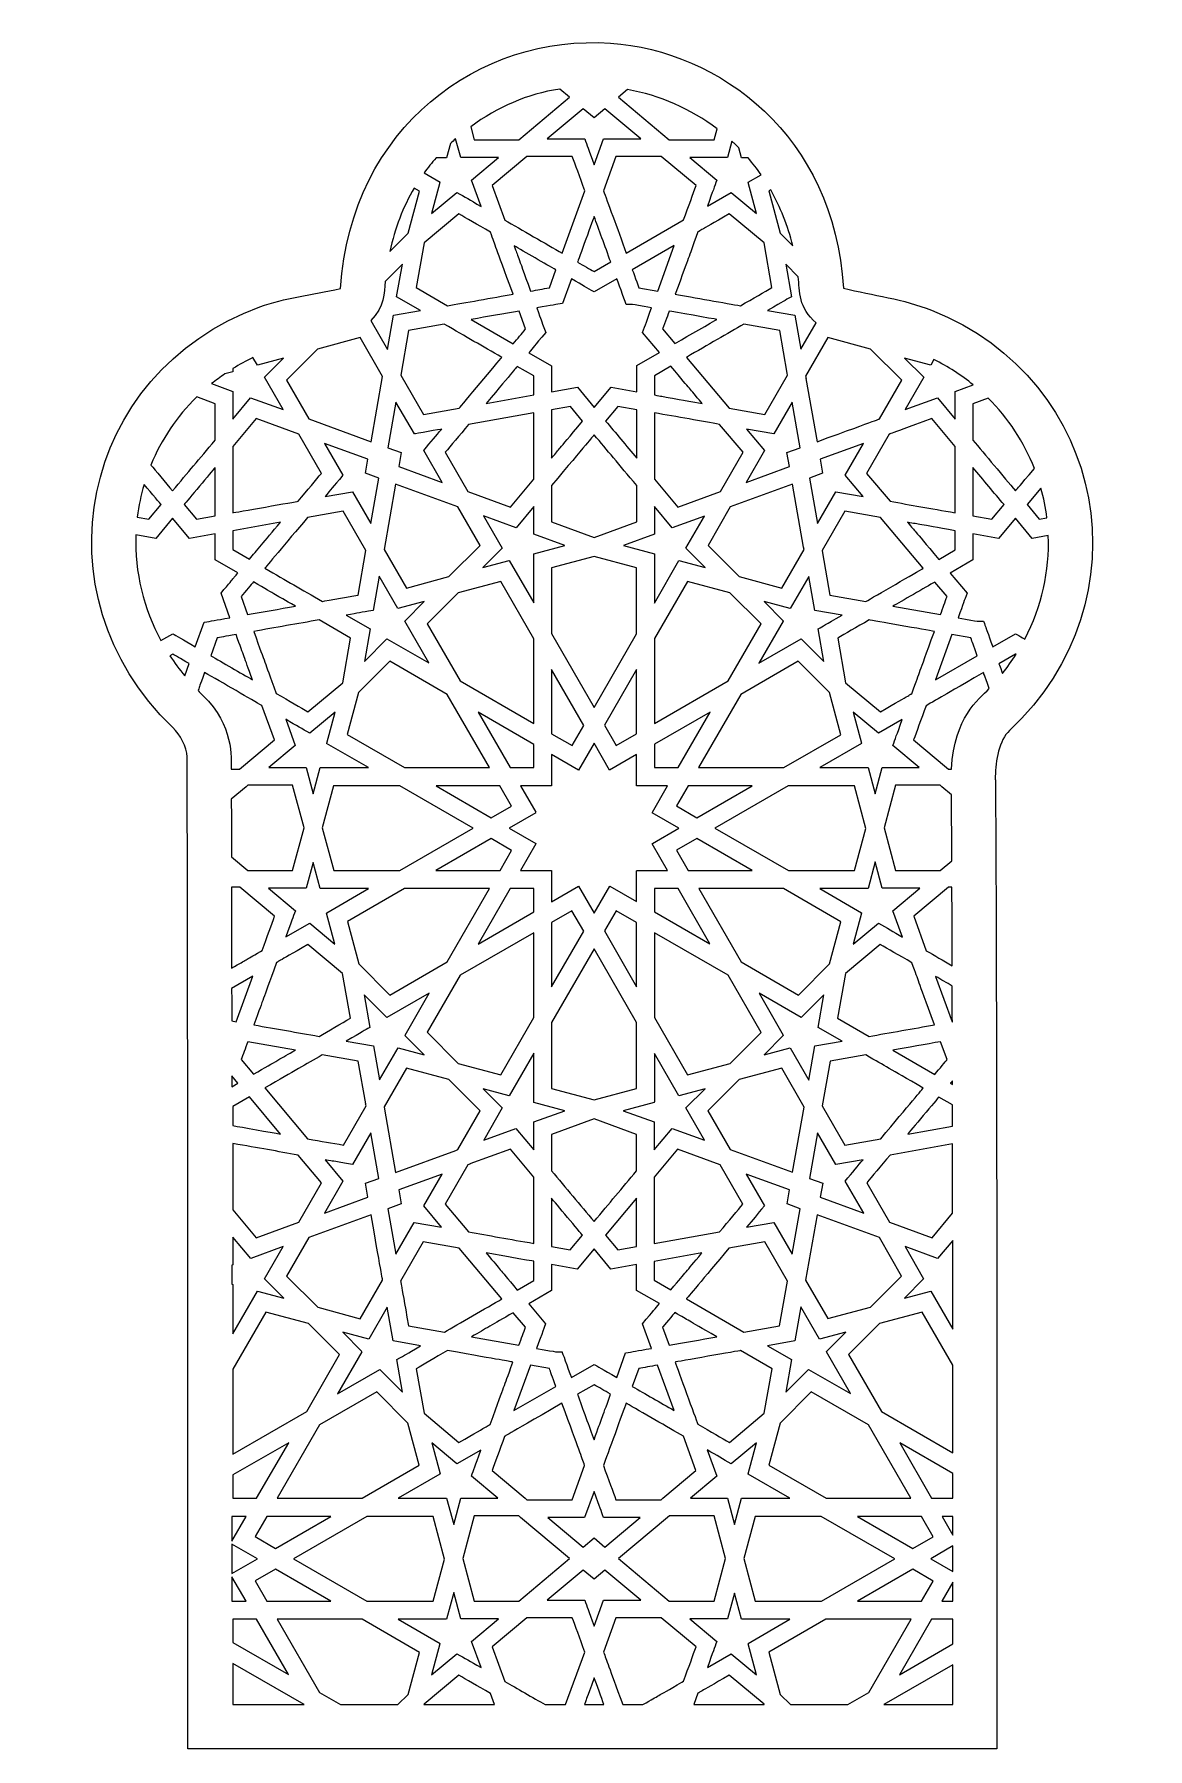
# Model space of a CAD drawing. Header units: millimetres. Extents: x -65 to 65, y -100 to 101.
import ezdxf

# ---------------------------------------------------------------- set-up
doc = ezdxf.new("R2010")
doc.units = ezdxf.units.MM
doc.header["$MEASUREMENT"] = 0
doc.layers.add('layer 1', color=7, linetype='Continuous')

msp = doc.modelspace()

# ---------------------------------------------------------------- linework, layer by layer
at = {"layer": 'layer 1', "color": 250}
for points, knots in [([(39.8967, 68.7934), (36.637, 70.0839), (33.0461, 70.5355), (29.5815, 71.3814), (29.5815, 71.3814), (28.5122, 89.2683), (15.016, 99.2279), (2.2687, 100.0944), (2.2687, 100.0944), (-13.0789, 101.1375), (-28.0932, 90.3556), (-29.4087, 71.3282), (-29.4087, 71.3282), (-32.7978, 70.5806), (-35.9516, 70.2455), (-38.8418, 69.1893), (-38.8418, 69.1893), (-59.9696, 61.4687), (-65.2908, 35.4651), (-49.065, 19.8773), (-49.065, 19.8773), (-48.1876, 19.0345), (-47.3957, 17.6022), (-47.3841, 16.4363), (-47.3841, 16.4363), (-47.2725, 5.2645), (-47.2765, -99.8361), (-47.2765, -99.8361), (-47.2765, -99.8361), (-15.7381, -99.8361), (15.7949, -99.8361), (47.5746, -99.8361), (47.5746, -99.8361), (47.5746, 6.0449), (47.3781, 14.1231), (47.3781, 14.1231), (47.3781, 14.1231), (47.3975, 15.9636), (47.8395, 18.4023), (49.0509, 19.5358), (49.0509, 19.5358), (65.2491, 34.6985), (60.5578, 60.6153), (39.8967, 68.7934)], [0, 0, 0, 0, 0.08333333, 0.08333333, 0.08333333, 0.08333333, 0.16666667, 0.16666667, 0.16666667, 0.16666667, 0.25, 0.25, 0.25, 0.25, 0.33333333, 0.33333333, 0.33333333, 0.33333333, 0.41666667, 0.41666667, 0.41666667, 0.41666667, 0.5, 0.5, 0.5, 0.5, 0.58333333, 0.58333333, 0.58333333, 0.58333333, 0.66666667, 0.66666667, 0.66666667, 0.66666667, 0.75, 0.75, 0.75, 0.75, 0.83333333, 0.83333333, 0.83333333, 0.83333333, 1, 1, 1, 1]), ([(-3.6904, 94.7187), (-3.6904, 94.7187), (-2.5467, 93.7588), (-2.5467, 93.7588), (-2.5467, 93.7588), (-2.5467, 93.7588), (-8.4977, 88.7642), (-8.4977, 88.7642), (-8.4977, 88.7642), (-8.4977, 88.7642), (-13.7153, 88.7642), (-13.7153, 88.7642), (-13.7153, 88.7642), (-13.7153, 88.7642), (-14.1266, 90.2988), (-14.1266, 90.2988), (-14.1266, 90.2988), (-10.9446, 92.6179), (-7.535, 94.125), (-3.6904, 94.7187)], [0, 0, 0, 0, 0.16666667, 0.16666667, 0.16666667, 0.16666667, 0.33333333, 0.33333333, 0.33333333, 0.33333333, 0.5, 0.5, 0.5, 0.5, 0.66666667, 0.66666667, 0.66666667, 0.66666667, 1, 1, 1, 1]), ([(4.2711, 94.6496), (8.0239, 93.9913), (11.6748, 92.39), (14.7588, 90.0536), (14.7588, 90.0536), (14.7588, 90.0536), (14.4135, 88.7642), (14.4135, 88.7642), (14.4135, 88.7642), (14.4135, 88.7642), (9.162, 88.7642), (9.162, 88.7642), (9.162, 88.7642), (9.162, 88.7642), (3.2089, 93.7588), (3.2089, 93.7588), (3.2089, 93.7588), (3.2089, 93.7588), (4.2711, 94.6496), (4.2711, 94.6496)], [0, 0, 0, 0, 0.16666667, 0.16666667, 0.16666667, 0.16666667, 0.33333333, 0.33333333, 0.33333333, 0.33333333, 0.5, 0.5, 0.5, 0.5, 0.66666667, 0.66666667, 0.66666667, 0.66666667, 1, 1, 1, 1]), ([(0.3309, 91.3434), (0.3309, 91.3434), (1.6016, 92.4102), (1.6016, 92.4102), (1.6016, 92.4102), (1.6016, 92.4102), (5.8145, 88.8757), (5.8145, 88.8757), (5.8145, 88.8757), (5.8145, 88.8757), (1.4605, 88.8743), (1.4605, 88.8743), (1.4605, 88.8743), (1.4605, 88.8743), (0.3493, 85.8189), (0.3493, 85.8189), (0.3493, 85.8189), (-0.3641, 87.7764), (-0.4692, 88.0682), (-0.7613, 88.8743), (-0.7613, 88.8743), (-0.7613, 88.8743), (-5.1509, 88.8757), (-5.1509, 88.8757), (-5.1509, 88.8757), (-5.1509, 88.8757), (-0.9398, 92.4102), (-0.9398, 92.4102), (-0.9398, 92.4102), (-0.9398, 92.4102), (0.3309, 91.3434), (0.3309, 91.3434)], [0, 0, 0, 0, 0.11111111, 0.11111111, 0.11111111, 0.11111111, 0.22222222, 0.22222222, 0.22222222, 0.22222222, 0.33333333, 0.33333333, 0.33333333, 0.33333333, 0.44444444, 0.44444444, 0.44444444, 0.44444444, 0.55555556, 0.55555556, 0.55555556, 0.55555556, 0.66666667, 0.66666667, 0.66666667, 0.66666667, 0.77777778, 0.77777778, 0.77777778, 0.77777778, 1, 1, 1, 1]), ([(-18.179, 86.6391), (-18.179, 86.6391), (-16.9577, 86.6391), (-16.9577, 86.6391), (-16.9577, 86.6391), (-16.9577, 86.6391), (-16.4987, 88.3529), (-16.4987, 88.3529), (-16.4987, 88.3529), (-16.2997, 88.537), (-16.0969, 88.7187), (-15.8902, 88.8979), (-15.8902, 88.8979), (-15.8902, 88.8979), (-15.301, 86.698), (-15.301, 86.698), (-15.301, 86.698), (-15.301, 86.698), (-10.8733, 86.698), (-10.8733, 86.698), (-10.8733, 86.698), (-10.8733, 86.698), (-14.0335, 84.0458), (-14.0335, 84.0458), (-14.0335, 84.0458), (-14.0335, 84.0458), (-12.9127, 80.9671), (-12.9127, 80.9671), (-12.9127, 80.9671), (-14.2924, 81.7633), (-14.769, 82.0388), (-15.7452, 82.6022), (-15.7452, 82.6022), (-15.7452, 82.6022), (-18.7046, 80.1204), (-18.7046, 80.1204), (-18.7046, 80.1204), (-18.7046, 80.1204), (-17.7302, 83.754), (-17.7302, 83.754), (-17.7302, 83.754), (-17.7302, 83.754), (-17.731, 83.7544), (-17.731, 83.7544), (-17.731, 83.7544), (-17.731, 83.7544), (-17.7154, 83.813), (-17.7154, 83.813), (-17.7154, 83.813), (-17.7154, 83.813), (-19.5827, 84.891), (-19.5827, 84.891), (-19.5827, 84.891), (-19.1456, 85.4943), (-18.6771, 86.0764), (-18.179, 86.6391)], [0, 0, 0, 0, 0.06666667, 0.06666667, 0.06666667, 0.06666667, 0.13333333, 0.13333333, 0.13333333, 0.13333333, 0.2, 0.2, 0.2, 0.2, 0.26666667, 0.26666667, 0.26666667, 0.26666667, 0.33333333, 0.33333333, 0.33333333, 0.33333333, 0.4, 0.4, 0.4, 0.4, 0.46666667, 0.46666667, 0.46666667, 0.46666667, 0.53333333, 0.53333333, 0.53333333, 0.53333333, 0.6, 0.6, 0.6, 0.6, 0.66666667, 0.66666667, 0.66666667, 0.66666667, 0.73333333, 0.73333333, 0.73333333, 0.73333333, 0.8, 0.8, 0.8, 0.8, 0.86666667, 0.86666667, 0.86666667, 0.86666667, 1, 1, 1, 1]), ([(16.5065, 88.5934), (16.7647, 88.3557), (16.6462, 88.488), (17.3126, 87.8128), (17.3126, 87.8128), (17.3126, 87.8128), (17.6269, 86.6391), (17.6269, 86.6391), (17.6269, 86.6391), (17.6269, 86.6391), (18.4041, 86.6391), (18.4041, 86.6391), (18.4041, 86.6391), (18.9438, 86.0132), (19.4472, 85.3592), (19.9175, 84.6815), (19.9175, 84.6815), (19.9175, 84.6815), (18.4132, 83.813), (18.4132, 83.813), (18.4132, 83.813), (18.4132, 83.813), (18.4252, 83.7689), (18.4252, 83.7689), (18.4252, 83.7689), (18.4252, 83.7689), (18.3995, 83.754), (18.3995, 83.754), (18.3995, 83.754), (18.3995, 83.754), (19.3739, 80.1208), (19.3739, 80.1208), (19.3739, 80.1208), (19.3739, 80.1208), (16.4151, 82.6022), (16.4151, 82.6022), (16.4151, 82.6022), (16.4151, 82.6022), (13.6204, 80.9897), (13.6204, 80.9897), (13.6204, 80.9897), (14.3182, 82.906), (14.4244, 83.2009), (14.7302, 84.0468), (14.7302, 84.0468), (14.7302, 84.0468), (11.5711, 86.698), (11.5711, 86.698), (11.5711, 86.698), (11.5711, 86.698), (15.9988, 86.698), (15.9988, 86.698), (15.9988, 86.698), (15.9988, 86.698), (16.5065, 88.5934), (16.5065, 88.5934)], [0, 0, 0, 0, 0.06666667, 0.06666667, 0.06666667, 0.06666667, 0.13333333, 0.13333333, 0.13333333, 0.13333333, 0.2, 0.2, 0.2, 0.2, 0.26666667, 0.26666667, 0.26666667, 0.26666667, 0.33333333, 0.33333333, 0.33333333, 0.33333333, 0.4, 0.4, 0.4, 0.4, 0.46666667, 0.46666667, 0.46666667, 0.46666667, 0.53333333, 0.53333333, 0.53333333, 0.53333333, 0.6, 0.6, 0.6, 0.6, 0.66666667, 0.66666667, 0.66666667, 0.66666667, 0.73333333, 0.73333333, 0.73333333, 0.73333333, 0.8, 0.8, 0.8, 0.8, 0.86666667, 0.86666667, 0.86666667, 0.86666667, 1, 1, 1, 1]), ([(-3.4117, 75.4842), (-3.4117, 75.4842), (-3.4121, 75.4842), (-3.4121, 75.4842), (-3.4121, 75.4842), (-3.4121, 75.4842), (-3.4124, 75.4832), (-3.4124, 75.4832), (-3.4124, 75.4832), (-5.2617, 76.5503), (-8.2151, 78.2564), (-10.1293, 79.362), (-10.1293, 79.362), (-10.1293, 79.362), (-11.5972, 83.3932), (-11.5972, 83.3932), (-11.5972, 83.3932), (-11.5972, 83.3932), (-7.5251, 86.8105), (-7.5251, 86.8105), (-7.5251, 86.8105), (-7.5251, 86.8105), (-2.2098, 86.8084), (-2.2098, 86.8084), (-2.2098, 86.8084), (-1.8732, 85.8831), (-1.3529, 84.4547), (-0.7493, 82.7998), (-0.7493, 82.7998), (-0.7493, 82.7998), (-3.4117, 75.4842), (-3.4117, 75.4842)], [0, 0, 0, 0, 0.11111111, 0.11111111, 0.11111111, 0.11111111, 0.22222222, 0.22222222, 0.22222222, 0.22222222, 0.33333333, 0.33333333, 0.33333333, 0.33333333, 0.44444444, 0.44444444, 0.44444444, 0.44444444, 0.55555556, 0.55555556, 0.55555556, 0.55555556, 0.66666667, 0.66666667, 0.66666667, 0.66666667, 0.77777778, 0.77777778, 0.77777778, 0.77777778, 1, 1, 1, 1]), ([(4.1074, 75.4962), (3.0565, 78.3816), (1.856, 81.6815), (1.4496, 82.8001), (1.4496, 82.8001), (1.4496, 82.8001), (1.4496, 82.8008), (1.4496, 82.8008), (1.4496, 82.8008), (1.4496, 82.8008), (2.9076, 86.8084), (2.9076, 86.8084), (2.9076, 86.8084), (2.9076, 86.8084), (8.2233, 86.8105), (8.2233, 86.8105), (8.2233, 86.8105), (8.2233, 86.8105), (12.2961, 83.3924), (12.2961, 83.3924), (12.2961, 83.3924), (11.9599, 82.4664), (11.4388, 81.0377), (10.8349, 79.381), (10.8349, 79.381), (10.8349, 79.381), (10.6444, 79.2699), (10.6444, 79.2699), (10.6444, 79.2699), (10.6444, 79.2699), (10.6444, 79.2699), (10.6444, 79.2699), (10.6444, 79.2699), (10.6444, 79.2699), (4.1074, 75.4962), (4.1074, 75.4962)], [0, 0, 0, 0, 0.1, 0.1, 0.1, 0.1, 0.2, 0.2, 0.2, 0.2, 0.3, 0.3, 0.3, 0.3, 0.4, 0.4, 0.4, 0.4, 0.5, 0.5, 0.5, 0.5, 0.6, 0.6, 0.6, 0.6, 0.7, 0.7, 0.7, 0.7, 0.8, 0.8, 0.8, 0.8, 1, 1, 1, 1]), ([(-20.7486, 83.1113), (-20.7486, 83.1113), (-20.138, 82.7585), (-20.138, 82.7585), (-20.138, 82.7585), (-20.138, 82.7585), (-21.4619, 77.8221), (-21.4619, 77.8221), (-21.4619, 77.8221), (-21.4619, 77.8221), (-23.6004, 75.6821), (-23.6004, 75.6821), (-23.6004, 75.6821), (-23.0071, 78.4176), (-22.0592, 80.8888), (-20.7486, 83.1113)], [0, 0, 0, 0, 0.2, 0.2, 0.2, 0.2, 0.4, 0.4, 0.4, 0.4, 0.6, 0.6, 0.6, 0.6, 1, 1, 1, 1]), ([(21.0446, 82.8957), (22.1897, 80.8881), (23.0558, 78.6942), (23.6333, 76.3478), (23.6333, 76.3478), (23.6333, 76.3478), (22.1597, 77.8221), (22.1597, 77.8221), (22.1597, 77.8221), (22.1597, 77.8221), (20.8319, 82.773), (20.8319, 82.773), (20.8319, 82.773), (20.8319, 82.773), (21.0446, 82.8957), (21.0446, 82.8957)], [0, 0, 0, 0, 0.2, 0.2, 0.2, 0.2, 0.4, 0.4, 0.4, 0.4, 0.6, 0.6, 0.6, 0.6, 1, 1, 1, 1]), ([(-15.5257, 80.0901), (-14.6695, 79.5955), (-13.3463, 78.8321), (-11.8135, 77.948), (-11.8135, 77.948), (-11.1245, 76.055), (-11.3594, 76.701), (-9.1634, 70.6674), (-9.1634, 70.6674), (-11.454, 70.2628), (-14.9765, 69.6422), (-16.8363, 69.3145), (-16.8363, 69.3145), (-16.8363, 69.3145), (-16.8367, 69.3145), (-16.8367, 69.3145), (-16.8367, 69.3145), (-16.8367, 69.3145), (-16.837, 69.3145), (-16.837, 69.3145), (-16.837, 69.3145), (-16.837, 69.3145), (-20.5204, 71.4407), (-20.5204, 71.4407), (-20.5204, 71.4407), (-20.5204, 71.4407), (-19.5979, 76.6745), (-19.5979, 76.6745), (-19.5979, 76.6745), (-19.5979, 76.6745), (-15.5257, 80.0901), (-15.5257, 80.0901)], [0, 0, 0, 0, 0.11111111, 0.11111111, 0.11111111, 0.11111111, 0.22222222, 0.22222222, 0.22222222, 0.22222222, 0.33333333, 0.33333333, 0.33333333, 0.33333333, 0.44444444, 0.44444444, 0.44444444, 0.44444444, 0.55555556, 0.55555556, 0.55555556, 0.55555556, 0.66666667, 0.66666667, 0.66666667, 0.66666667, 0.77777778, 0.77777778, 0.77777778, 0.77777778, 1, 1, 1, 1]), ([(2.2902, 74.4474), (2.2902, 74.4474), (0.3348, 73.3192), (0.3348, 73.3192), (0.3348, 73.3192), (-0.2145, 73.636), (-0.8692, 74.0142), (-1.5952, 74.434), (-1.5952, 74.434), (-1.591, 74.4456), (0.3457, 79.7669), (0.35, 79.7789), (0.35, 79.7789), (0.8802, 78.3213), (1.6193, 76.2907), (2.2902, 74.4474)], [0, 0, 0, 0, 0.2, 0.2, 0.2, 0.2, 0.4, 0.4, 0.4, 0.4, 0.6, 0.6, 0.6, 0.6, 1, 1, 1, 1]), ([(21.19, 71.4403), (20.3401, 70.9496), (19.0296, 70.1933), (17.5115, 69.3177), (17.5115, 69.3177), (15.9572, 69.5918), (11.8089, 70.3241), (9.8647, 70.6674), (9.8647, 70.6674), (9.8647, 70.6674), (9.8647, 70.6678), (9.8647, 70.6678), (9.8647, 70.6678), (9.8647, 70.6678), (9.864, 70.6678), (9.864, 70.6678), (9.864, 70.6678), (11.7338, 75.8067), (11.158, 74.2245), (12.5204, 77.9688), (12.5204, 77.9688), (12.7349, 78.0937), (12.3275, 77.8581), (16.1953, 80.0901), (16.1953, 80.0901), (16.1953, 80.0901), (20.2674, 76.6745), (20.2674, 76.6745), (20.2674, 76.6745), (20.2674, 76.6745), (21.19, 71.4403), (21.19, 71.4403)], [0, 0, 0, 0, 0.11111111, 0.11111111, 0.11111111, 0.11111111, 0.22222222, 0.22222222, 0.22222222, 0.22222222, 0.33333333, 0.33333333, 0.33333333, 0.33333333, 0.44444444, 0.44444444, 0.44444444, 0.44444444, 0.55555556, 0.55555556, 0.55555556, 0.55555556, 0.66666667, 0.66666667, 0.66666667, 0.66666667, 0.77777778, 0.77777778, 0.77777778, 0.77777778, 1, 1, 1, 1]), ([(-4.1293, 73.5115), (-4.1293, 73.5115), (-4.8898, 71.4206), (-4.8898, 71.4206), (-4.8898, 71.4206), (-5.7129, 71.2749), (-6.2964, 71.1722), (-7.0968, 71.0318), (-7.0968, 71.0318), (-7.0968, 71.0318), (-7.0972, 71.0325), (-7.0972, 71.0325), (-7.0972, 71.0325), (-7.0972, 71.0325), (-7.0975, 71.0325), (-7.0975, 71.0325), (-7.0975, 71.0325), (-8.7813, 75.6585), (-8.4928, 74.8658), (-9.0297, 76.3408), (-9.0297, 76.3408), (-7.9706, 75.7291), (-5.1707, 74.1123), (-4.1293, 73.5115)], [0, 0, 0, 0, 0.14285714, 0.14285714, 0.14285714, 0.14285714, 0.28571429, 0.28571429, 0.28571429, 0.28571429, 0.42857143, 0.42857143, 0.42857143, 0.42857143, 0.57142857, 0.57142857, 0.57142857, 0.57142857, 0.71428571, 0.71428571, 0.71428571, 0.71428571, 1, 1, 1, 1]), ([(7.7978, 71.0322), (7.7978, 71.0322), (5.5887, 71.4213), (5.5887, 71.4213), (5.5887, 71.4213), (5.5743, 71.4608), (4.8295, 73.5115), (4.825, 73.5242), (4.825, 73.5242), (4.825, 73.5242), (4.8253, 73.5245), (4.8253, 73.5245), (4.8253, 73.5245), (4.8253, 73.5245), (4.825, 73.5245), (4.825, 73.5245), (4.825, 73.5245), (4.825, 73.5245), (9.7363, 76.3602), (9.7363, 76.3602), (9.7363, 76.3602), (9.7363, 76.3602), (7.7978, 71.0322), (7.7978, 71.0322)], [0, 0, 0, 0, 0.14285714, 0.14285714, 0.14285714, 0.14285714, 0.28571429, 0.28571429, 0.28571429, 0.28571429, 0.42857143, 0.42857143, 0.42857143, 0.42857143, 0.57142857, 0.57142857, 0.57142857, 0.57142857, 0.71428571, 0.71428571, 0.71428571, 0.71428571, 1, 1, 1, 1]), ([(-24.1518, 72.1632), (-24.1518, 72.1632), (-22.1354, 74.1807), (-22.1354, 74.1807), (-22.1354, 74.1807), (-22.1354, 74.1807), (-22.806, 70.3746), (-22.806, 70.3746), (-22.806, 70.3746), (-22.806, 70.3746), (-20.0021, 68.7564), (-20.0021, 68.7564), (-20.0021, 68.7564), (-20.0021, 68.7564), (-23.1845, 68.1948), (-23.1845, 68.1948), (-23.1845, 68.1948), (-23.1845, 68.1948), (-23.8912, 64.1943), (-23.8912, 64.1943), (-23.8912, 64.1943), (-23.8912, 64.1943), (-25.8507, 67.5884), (-25.8507, 67.5884), (-25.8507, 67.5884), (-24.2062, 69.1536), (-24.2848, 70.8628), (-24.1518, 72.1632)], [0, 0, 0, 0, 0.125, 0.125, 0.125, 0.125, 0.25, 0.25, 0.25, 0.25, 0.375, 0.375, 0.375, 0.375, 0.5, 0.5, 0.5, 0.5, 0.625, 0.625, 0.625, 0.625, 0.75, 0.75, 0.75, 0.75, 1, 1, 1, 1]), ([(-5.3319, 66.1762), (-5.3319, 66.1762), (-5.3319, 66.1762), (-5.3319, 66.1762), (-5.3319, 66.1762), (-6.0032, 68.023), (-5.7503, 67.3266), (-6.3803, 69.0601), (-6.3803, 69.0601), (-4.5191, 69.3875), (-4.1278, 69.4574), (-3.3553, 69.5942), (-3.3553, 69.5942), (-3.3553, 69.5942), (-2.3124, 72.462), (-2.3124, 72.462), (-2.3124, 72.462), (-0.9045, 71.6485), (-0.5292, 71.4322), (0.3348, 70.9337), (0.3348, 70.9337), (0.3348, 70.9337), (3.0074, 72.4757), (3.0074, 72.4757), (3.0074, 72.4757), (3.3436, 71.5508), (4.0845, 69.5099), (4.0975, 69.4743), (4.0975, 69.4743), (4.9181, 69.4743), (4.3244, 69.5463), (7.0799, 69.0608), (7.0799, 69.0608), (6.537, 67.5711), (6.3518, 67.0613), (6.0297, 66.1758), (6.0297, 66.1758), (6.0297, 66.1758), (8.0003, 63.8267), (8.0003, 63.8267), (8.0003, 63.8267), (8.0003, 63.8267), (8, 63.8267), (8, 63.8267), (8, 63.8267), (8, 63.8267), (8.0003, 63.8263), (8.0003, 63.8263), (8.0003, 63.8263), (8.0003, 63.8263), (5.3449, 62.2917), (5.3449, 62.2917), (5.3449, 62.2917), (5.3449, 62.2917), (5.3449, 59.2219), (5.3449, 59.2219), (5.3449, 59.2219), (5.3449, 59.2219), (2.3245, 59.757), (2.3245, 59.757), (2.3245, 59.757), (2.3245, 59.757), (0.3486, 57.4047), (0.3486, 57.4047), (0.3486, 57.4047), (0.3486, 57.4047), (-1.6224, 59.7567), (-1.6224, 59.7567), (-1.6224, 59.7567), (-1.6224, 59.7567), (-4.6443, 59.2236), (-4.6443, 59.2236), (-4.6443, 59.2236), (-4.6443, 59.2236), (-4.6443, 62.2738), (-4.6443, 62.2738), (-4.6443, 62.2738), (-4.6443, 62.2738), (-7.3113, 63.8143), (-7.3113, 63.8143), (-7.3113, 63.8143), (-6.7444, 64.4917), (-6.7574, 64.4754), (-5.3319, 66.1762), (-5.3319, 66.1762), (-5.3319, 66.1762), (-5.3319, 66.1762), (-5.3319, 66.1762)], [0, 0, 0, 0, 0.04347826, 0.04347826, 0.04347826, 0.04347826, 0.08695652, 0.08695652, 0.08695652, 0.08695652, 0.13043478, 0.13043478, 0.13043478, 0.13043478, 0.17391304, 0.17391304, 0.17391304, 0.17391304, 0.2173913, 0.2173913, 0.2173913, 0.2173913, 0.26086957, 0.26086957, 0.26086957, 0.26086957, 0.30434783, 0.30434783, 0.30434783, 0.30434783, 0.34782609, 0.34782609, 0.34782609, 0.34782609, 0.39130435, 0.39130435, 0.39130435, 0.39130435, 0.43478261, 0.43478261, 0.43478261, 0.43478261, 0.47826087, 0.47826087, 0.47826087, 0.47826087, 0.52173913, 0.52173913, 0.52173913, 0.52173913, 0.56521739, 0.56521739, 0.56521739, 0.56521739, 0.60869565, 0.60869565, 0.60869565, 0.60869565, 0.65217391, 0.65217391, 0.65217391, 0.65217391, 0.69565217, 0.69565217, 0.69565217, 0.69565217, 0.73913043, 0.73913043, 0.73913043, 0.73913043, 0.7826087, 0.7826087, 0.7826087, 0.7826087, 0.82608696, 0.82608696, 0.82608696, 0.82608696, 0.86956522, 0.86956522, 0.86956522, 0.86956522, 0.91304348, 0.91304348, 0.91304348, 0.91304348, 1, 1, 1, 1]), ([(26.386, 67.3277), (26.386, 67.3277), (24.5865, 64.2105), (24.5865, 64.2105), (24.5865, 64.2105), (24.5865, 64.2105), (23.8827, 68.1941), (23.8827, 68.1941), (23.8827, 68.1941), (23.8827, 68.1941), (20.6781, 68.7592), (20.6781, 68.7592), (20.6781, 68.7592), (22.7817, 69.9735), (22.551, 69.8401), (23.4756, 70.3753), (23.4756, 70.3753), (23.4756, 70.3753), (22.805, 74.18), (22.805, 74.18), (22.805, 74.18), (22.805, 74.18), (24.2796, 72.7043), (24.2796, 72.7043), (24.2796, 72.7043), (24.4648, 71.0667), (24.281, 68.9882), (26.386, 67.3277)], [0, 0, 0, 0, 0.125, 0.125, 0.125, 0.125, 0.25, 0.25, 0.25, 0.25, 0.375, 0.375, 0.375, 0.375, 0.5, 0.5, 0.5, 0.5, 0.625, 0.625, 0.625, 0.625, 0.75, 0.75, 0.75, 0.75, 1, 1, 1, 1]), ([(-8.4462, 68.6961), (-8.4462, 68.6961), (-7.6807, 66.5903), (-7.6807, 66.5903), (-7.6807, 66.5903), (-8.1837, 65.9906), (-8.5958, 65.4992), (-9.1278, 64.8635), (-9.1278, 64.8635), (-9.1278, 64.8635), (-14.0525, 67.7069), (-14.0525, 67.7069), (-14.0525, 67.7069), (-12.1634, 68.0399), (-10.2037, 68.3853), (-8.4462, 68.6961)], [0, 0, 0, 0, 0.2, 0.2, 0.2, 0.2, 0.4, 0.4, 0.4, 0.4, 0.6, 0.6, 0.6, 0.6, 1, 1, 1, 1]), ([(9.8171, 64.8755), (9.8171, 64.8755), (8.3788, 66.5903), (8.3788, 66.5903), (8.3788, 66.5903), (8.6318, 67.286), (9.0519, 68.4378), (9.1461, 68.6964), (9.1461, 68.6964), (9.4986, 68.6343), (14.4142, 67.7662), (14.7295, 67.7104), (14.7295, 67.7104), (13.6052, 67.0613), (10.9538, 65.5313), (9.8171, 64.8755)], [0, 0, 0, 0, 0.2, 0.2, 0.2, 0.2, 0.4, 0.4, 0.4, 0.4, 0.6, 0.6, 0.6, 0.6, 1, 1, 1, 1]), ([(-10.4757, 63.2559), (-10.8239, 62.8414), (-15.2097, 57.6189), (-15.4651, 57.3148), (-15.4651, 57.3148), (-15.4651, 57.3148), (-19.6663, 56.5736), (-19.6663, 56.5736), (-19.6663, 56.5736), (-19.6663, 56.5736), (-22.3262, 61.1766), (-22.3262, 61.1766), (-22.3262, 61.1766), (-22.3262, 61.1766), (-21.4016, 66.4108), (-21.4016, 66.4108), (-21.4016, 66.4108), (-21.4016, 66.4108), (-17.2184, 67.1495), (-17.2184, 67.1495), (-17.2184, 67.1495), (-14.6177, 65.6477), (-12.8005, 64.5982), (-10.4757, 63.2559)], [0, 0, 0, 0, 0.14285714, 0.14285714, 0.14285714, 0.14285714, 0.28571429, 0.28571429, 0.28571429, 0.28571429, 0.42857143, 0.42857143, 0.42857143, 0.42857143, 0.57142857, 0.57142857, 0.57142857, 0.57142857, 0.71428571, 0.71428571, 0.71428571, 0.71428571, 1, 1, 1, 1]), ([(23.0159, 61.1618), (23.0159, 61.1618), (20.3641, 56.5732), (20.3641, 56.5732), (20.3641, 56.5732), (20.3641, 56.5732), (16.1625, 57.3126), (16.1625, 57.3126), (16.1625, 57.3126), (16.1625, 57.3126), (11.1658, 63.2682), (11.1658, 63.2682), (11.1658, 63.2682), (13.7368, 64.752), (15.9978, 66.0562), (17.8936, 67.152), (17.8936, 67.152), (17.8936, 67.152), (22.0998, 66.4108), (22.0998, 66.4108), (22.0998, 66.4108), (22.0998, 66.4108), (22.98, 61.4278), (22.98, 61.4278), (22.98, 61.4278), (22.98, 61.4278), (22.9715, 61.4137), (22.9715, 61.4137), (22.9715, 61.4137), (22.9715, 61.4137), (23.0159, 61.1618), (23.0159, 61.1618)], [0, 0, 0, 0, 0.11111111, 0.11111111, 0.11111111, 0.11111111, 0.22222222, 0.22222222, 0.22222222, 0.22222222, 0.33333333, 0.33333333, 0.33333333, 0.33333333, 0.44444444, 0.44444444, 0.44444444, 0.44444444, 0.55555556, 0.55555556, 0.55555556, 0.55555556, 0.66666667, 0.66666667, 0.66666667, 0.66666667, 0.77777778, 0.77777778, 0.77777778, 0.77777778, 1, 1, 1, 1]), ([(-32.073, 64.2444), (-32.073, 64.2444), (-27.0789, 65.5835), (-27.0789, 65.5835), (-27.0789, 65.5835), (-27.0789, 65.5835), (-24.453, 61.0355), (-24.453, 61.0355), (-24.453, 61.0355), (-24.453, 61.0355), (-25.8018, 53.3823), (-25.8018, 53.3823), (-25.8018, 53.3823), (-25.8018, 53.3823), (-33.1039, 56.0409), (-33.1039, 56.0409), (-33.1039, 56.0409), (-33.1039, 56.0409), (-35.7296, 60.5889), (-35.7296, 60.5889), (-35.7296, 60.5889), (-35.7296, 60.5889), (-32.073, 64.2444), (-32.073, 64.2444)], [0, 0, 0, 0, 0.14285714, 0.14285714, 0.14285714, 0.14285714, 0.28571429, 0.28571429, 0.28571429, 0.28571429, 0.42857143, 0.42857143, 0.42857143, 0.42857143, 0.57142857, 0.57142857, 0.57142857, 0.57142857, 0.71428571, 0.71428571, 0.71428571, 0.71428571, 1, 1, 1, 1]), ([(32.7417, 64.2447), (32.7417, 64.2447), (32.742, 64.2444), (32.742, 64.2444), (32.742, 64.2444), (32.742, 64.2444), (32.7572, 64.2401), (32.7572, 64.2401), (32.7572, 64.2401), (32.7572, 64.2401), (36.4134, 60.585), (36.4134, 60.585), (36.4134, 60.585), (36.4134, 60.585), (33.7926, 56.0458), (33.7926, 56.0458), (33.7926, 56.0458), (33.7926, 56.0458), (33.9542, 56.0977), (26.4855, 53.3788), (26.4855, 53.3788), (26.4855, 53.3788), (25.1809, 60.7797), (25.1809, 60.7797), (25.1809, 60.7797), (25.1809, 60.7797), (25.1898, 60.7946), (25.1898, 60.7946), (25.1898, 60.7946), (25.1898, 60.7946), (25.1453, 61.0464), (25.1453, 61.0464), (25.1453, 61.0464), (25.1453, 61.0464), (27.7622, 65.5796), (27.7622, 65.5796), (27.7622, 65.5796), (27.7622, 65.5796), (32.7417, 64.2447), (32.7417, 64.2447)], [0, 0, 0, 0, 0.09090909, 0.09090909, 0.09090909, 0.09090909, 0.18181818, 0.18181818, 0.18181818, 0.18181818, 0.27272727, 0.27272727, 0.27272727, 0.27272727, 0.36363636, 0.36363636, 0.36363636, 0.36363636, 0.45454545, 0.45454545, 0.45454545, 0.45454545, 0.54545455, 0.54545455, 0.54545455, 0.54545455, 0.63636364, 0.63636364, 0.63636364, 0.63636364, 0.72727273, 0.72727273, 0.72727273, 0.72727273, 0.81818182, 0.81818182, 0.81818182, 0.81818182, 1, 1, 1, 1]), ([(-42.966, 61.3244), (-42.966, 61.3244), (-42.0184, 61.5781), (-42.0184, 61.5781), (-42.0184, 61.5781), (-42.0184, 61.5781), (-42.0184, 61.6335), (-42.0184, 61.6335), (-42.0184, 61.6335), (-42.0184, 61.6335), (-42.0037, 61.6373), (-42.0037, 61.6373), (-42.0037, 61.6373), (-42.0037, 61.6373), (-42.0037, 61.9496), (-42.0037, 61.9496), (-42.0037, 61.9496), (-41.2492, 62.417), (-40.4642, 62.8488), (-39.6492, 63.2439), (-39.6492, 63.2439), (-39.6492, 63.2439), (-39.1335, 62.3503), (-39.1335, 62.3503), (-39.1335, 62.3503), (-39.1335, 62.3503), (-36.0667, 63.173), (-36.0667, 63.173), (-36.0667, 63.173), (-36.0667, 63.173), (-38.3118, 60.929), (-38.3118, 60.929), (-38.3118, 60.929), (-38.3118, 60.929), (-36.1221, 57.1363), (-36.1221, 57.1363), (-36.1221, 57.1363), (-36.1221, 57.1363), (-39.9289, 58.5206), (-39.9289, 58.5206), (-39.9289, 58.5206), (-39.9289, 58.5206), (-42.0195, 56.0292), (-42.0195, 56.0292), (-42.0195, 56.0292), (-42.0195, 56.4363), (-42.0195, 58.8737), (-42.0195, 59.2808), (-42.0195, 59.2808), (-42.0195, 59.2808), (-44.4963, 60.1828), (-44.4963, 60.1828), (-44.4963, 60.1828), (-44.0023, 60.5811), (-43.4932, 60.9632), (-42.966, 61.3244)], [0, 0, 0, 0, 0.06666667, 0.06666667, 0.06666667, 0.06666667, 0.13333333, 0.13333333, 0.13333333, 0.13333333, 0.2, 0.2, 0.2, 0.2, 0.26666667, 0.26666667, 0.26666667, 0.26666667, 0.33333333, 0.33333333, 0.33333333, 0.33333333, 0.4, 0.4, 0.4, 0.4, 0.46666667, 0.46666667, 0.46666667, 0.46666667, 0.53333333, 0.53333333, 0.53333333, 0.53333333, 0.6, 0.6, 0.6, 0.6, 0.66666667, 0.66666667, 0.66666667, 0.66666667, 0.73333333, 0.73333333, 0.73333333, 0.73333333, 0.8, 0.8, 0.8, 0.8, 0.86666667, 0.86666667, 0.86666667, 0.86666667, 1, 1, 1, 1]), ([(39.8029, 62.3503), (39.8029, 62.3503), (40.1849, 63.0121), (40.1849, 63.0121), (40.1849, 63.0121), (41.8529, 62.1771), (43.3906, 61.1861), (44.7915, 60.0474), (44.7915, 60.0474), (44.7915, 60.0474), (42.6865, 59.2808), (42.6865, 59.2808), (42.6865, 59.2808), (42.6865, 58.874), (42.6865, 56.4388), (42.6865, 56.0321), (42.6865, 56.0321), (42.6865, 56.0321), (40.5984, 58.5206), (40.5984, 58.5206), (40.5984, 58.5206), (40.5984, 58.5206), (36.8124, 57.144), (36.8124, 57.144), (36.8124, 57.144), (36.8124, 57.144), (38.9954, 60.9251), (38.9954, 60.9251), (38.9954, 60.9251), (38.9954, 60.9251), (36.7506, 63.1691), (36.7506, 63.1691), (36.7506, 63.1691), (36.7506, 63.1691), (39.8029, 62.3503), (39.8029, 62.3503)], [0, 0, 0, 0, 0.1, 0.1, 0.1, 0.1, 0.2, 0.2, 0.2, 0.2, 0.3, 0.3, 0.3, 0.3, 0.4, 0.4, 0.4, 0.4, 0.5, 0.5, 0.5, 0.5, 0.6, 0.6, 0.6, 0.6, 0.7, 0.7, 0.7, 0.7, 0.8, 0.8, 0.8, 0.8, 1, 1, 1, 1]), ([(-6.7102, 61.0814), (-6.7102, 61.0814), (-6.7102, 58.8592), (-6.7102, 58.8592), (-6.7102, 58.8592), (-6.7102, 58.8592), (-12.2975, 57.8736), (-12.2975, 57.8736), (-12.2975, 57.8736), (-9.1126, 61.6673), (-8.6589, 62.2067), (-8.6589, 62.2067), (-8.6589, 62.2067), (-8.6589, 62.2067), (-6.7102, 61.0814), (-6.7102, 61.0814)], [0, 0, 0, 0, 0.2, 0.2, 0.2, 0.2, 0.4, 0.4, 0.4, 0.4, 0.6, 0.6, 0.6, 0.6, 1, 1, 1, 1]), ([(7.4112, 58.8568), (7.4112, 58.8568), (7.4112, 61.0997), (7.4112, 61.0997), (7.4112, 61.0997), (7.4112, 61.0997), (9.3486, 62.2191), (9.3486, 62.2191), (9.3486, 62.2191), (12.0287, 59.025), (11.2353, 59.9708), (12.9963, 57.8718), (12.9963, 57.8718), (8.2151, 58.7149), (9.0181, 58.5735), (7.4112, 58.8568)], [0, 0, 0, 0, 0.2, 0.2, 0.2, 0.2, 0.4, 0.4, 0.4, 0.4, 0.6, 0.6, 0.6, 0.6, 1, 1, 1, 1]), ([(-46.2493, 58.6225), (-46.2493, 58.6225), (-44.0856, 57.8344), (-44.0856, 57.8344), (-44.0856, 57.8344), (-44.0856, 57.4608), (-44.0856, 54.35), (-44.0856, 53.5672), (-44.0856, 53.5672), (-46.0291, 51.2495), (-47.198, 49.856), (-49.0784, 47.6134), (-49.0784, 47.6134), (-49.8582, 48.5419), (-51.1347, 50.0631), (-51.6183, 50.6399), (-51.6183, 50.6399), (-50.392, 53.6346), (-48.6005, 56.3153), (-46.2493, 58.6225)], [0, 0, 0, 0, 0.16666667, 0.16666667, 0.16666667, 0.16666667, 0.33333333, 0.33333333, 0.33333333, 0.33333333, 0.5, 0.5, 0.5, 0.5, 0.66666667, 0.66666667, 0.66666667, 0.66666667, 1, 1, 1, 1]), ([(51.9592, 50.2493), (50.0528, 47.9757), (50.1195, 48.0554), (49.7487, 47.6134), (49.7487, 47.6134), (48.3983, 49.2206), (46.1088, 51.9518), (44.7523, 53.5697), (44.7523, 53.5697), (44.7523, 53.5697), (44.7523, 57.8344), (44.7523, 57.8344), (44.7523, 57.8344), (44.7523, 57.8344), (46.5346, 58.4835), (46.5346, 58.4835), (46.5346, 58.4835), (48.9271, 56.1164), (50.7464, 53.339), (51.9592, 50.2493)], [0, 0, 0, 0, 0.16666667, 0.16666667, 0.16666667, 0.16666667, 0.33333333, 0.33333333, 0.33333333, 0.33333333, 0.5, 0.5, 0.5, 0.5, 0.66666667, 0.66666667, 0.66666667, 0.66666667, 1, 1, 1, 1]), ([(-20.7313, 54.2876), (-20.7236, 54.289), (-17.5366, 54.8513), (-17.5288, 54.8527), (-17.5288, 54.8527), (-18.1987, 54.0537), (-18.7501, 53.3968), (-19.6187, 52.3618), (-19.6187, 52.3618), (-19.6187, 52.3618), (-17.4526, 48.6057), (-17.4526, 48.6057), (-17.4526, 48.6057), (-17.4526, 48.6057), (-22.5598, 50.4638), (-22.5598, 50.4638), (-22.5598, 50.4638), (-22.5598, 50.4638), (-22.2712, 52.0979), (-22.2712, 52.0979), (-22.2712, 52.0979), (-22.2712, 52.0979), (-23.8304, 52.6651), (-23.8304, 52.6651), (-23.8304, 52.6651), (-23.8304, 52.6651), (-22.8872, 58.0182), (-22.8872, 58.0182), (-22.8872, 58.0182), (-22.8872, 58.0182), (-20.7313, 54.2876), (-20.7313, 54.2876)], [0, 0, 0, 0, 0.11111111, 0.11111111, 0.11111111, 0.11111111, 0.22222222, 0.22222222, 0.22222222, 0.22222222, 0.33333333, 0.33333333, 0.33333333, 0.33333333, 0.44444444, 0.44444444, 0.44444444, 0.44444444, 0.55555556, 0.55555556, 0.55555556, 0.55555556, 0.66666667, 0.66666667, 0.66666667, 0.66666667, 0.77777778, 0.77777778, 0.77777778, 0.77777778, 1, 1, 1, 1]), ([(-6.7102, 56.7613), (-6.7102, 56.7613), (-6.7102, 48.9889), (-6.7102, 48.9889), (-6.7102, 48.9889), (-6.7102, 48.9889), (-9.4541, 45.7193), (-9.4541, 45.7193), (-9.4541, 45.7193), (-9.4541, 45.7193), (-14.4508, 47.5361), (-14.4508, 47.5361), (-14.4508, 47.5361), (-14.4508, 47.5361), (-17.1065, 52.1413), (-17.1065, 52.1413), (-17.1065, 52.1413), (-16.4737, 52.8959), (-15.4968, 54.06), (-14.3651, 55.4108), (-14.3651, 55.4108), (-14.3651, 55.4108), (-6.7102, 56.7613), (-6.7102, 56.7613)], [0, 0, 0, 0, 0.14285714, 0.14285714, 0.14285714, 0.14285714, 0.28571429, 0.28571429, 0.28571429, 0.28571429, 0.42857143, 0.42857143, 0.42857143, 0.42857143, 0.57142857, 0.57142857, 0.57142857, 0.57142857, 0.71428571, 0.71428571, 0.71428571, 0.71428571, 1, 1, 1, 1]), ([(-1.0012, 55.7964), (-4.324, 51.834), (-3.4456, 52.8818), (-4.6443, 51.4523), (-4.6443, 51.4523), (-4.6443, 51.4523), (-4.6443, 57.1257), (-4.6443, 57.1257), (-4.6443, 57.1257), (-4.6443, 57.1257), (-2.4391, 57.5144), (-2.4391, 57.5144), (-2.4391, 57.5144), (-2.4391, 57.5144), (-1.0008, 55.7978), (-1.0008, 55.7978), (-1.0008, 55.7978), (-1.0008, 55.7978), (-1.0015, 55.7971), (-1.0015, 55.7971), (-1.0015, 55.7971), (-1.0015, 55.7971), (-1.0012, 55.7964), (-1.0012, 55.7964)], [0, 0, 0, 0, 0.14285714, 0.14285714, 0.14285714, 0.14285714, 0.28571429, 0.28571429, 0.28571429, 0.28571429, 0.42857143, 0.42857143, 0.42857143, 0.42857143, 0.57142857, 0.57142857, 0.57142857, 0.57142857, 0.71428571, 0.71428571, 0.71428571, 0.71428571, 1, 1, 1, 1]), ([(1.6969, 55.7975), (1.6969, 55.7975), (3.139, 57.5144), (3.139, 57.5144), (3.139, 57.5144), (3.139, 57.5144), (5.3449, 57.1232), (5.3449, 57.1232), (5.3449, 57.1232), (5.3449, 57.1232), (5.3449, 51.4502), (5.3449, 51.4502), (5.3449, 51.4502), (4.1152, 52.9167), (2.8427, 54.4336), (1.6969, 55.7975)], [0, 0, 0, 0, 0.2, 0.2, 0.2, 0.2, 0.4, 0.4, 0.4, 0.4, 0.6, 0.6, 0.6, 0.6, 1, 1, 1, 1]), ([(10.1523, 45.7193), (10.1523, 45.7193), (7.4112, 48.986), (7.4112, 48.986), (7.4112, 48.986), (7.4112, 49.9604), (7.4112, 55.7893), (7.4112, 56.7588), (7.4112, 56.7588), (9.9773, 56.3065), (13.1403, 55.7491), (15.0633, 55.4083), (15.0633, 55.4083), (15.0633, 55.4083), (17.8047, 52.1413), (17.8047, 52.1413), (17.8047, 52.1413), (17.8047, 52.1413), (15.149, 47.5361), (15.149, 47.5361), (15.149, 47.5361), (15.149, 47.5361), (10.1523, 45.7193), (10.1523, 45.7193)], [0, 0, 0, 0, 0.14285714, 0.14285714, 0.14285714, 0.14285714, 0.28571429, 0.28571429, 0.28571429, 0.28571429, 0.42857143, 0.42857143, 0.42857143, 0.42857143, 0.57142857, 0.57142857, 0.57142857, 0.57142857, 0.71428571, 0.71428571, 0.71428571, 0.71428571, 1, 1, 1, 1]), ([(22.9549, 52.094), (22.9549, 52.094), (23.2431, 50.4603), (23.2431, 50.4603), (23.2431, 50.4603), (23.2431, 50.4603), (18.1518, 48.6079), (18.1518, 48.6079), (18.1518, 48.6079), (18.1518, 48.6079), (20.3168, 52.3618), (20.3168, 52.3618), (20.3168, 52.3618), (20.3168, 52.3618), (18.2277, 54.8513), (18.2277, 54.8513), (18.2277, 54.8513), (18.2277, 54.8513), (21.4299, 54.2883), (21.4299, 54.2883), (21.4299, 54.2883), (21.4299, 54.2883), (23.5737, 57.9977), (23.5737, 57.9977), (23.5737, 57.9977), (23.5737, 57.9977), (24.5142, 52.6613), (24.5142, 52.6613), (24.5142, 52.6613), (24.5142, 52.6613), (22.9549, 52.094), (22.9549, 52.094)], [0, 0, 0, 0, 0.11111111, 0.11111111, 0.11111111, 0.11111111, 0.22222222, 0.22222222, 0.22222222, 0.22222222, 0.33333333, 0.33333333, 0.33333333, 0.33333333, 0.44444444, 0.44444444, 0.44444444, 0.44444444, 0.55555556, 0.55555556, 0.55555556, 0.55555556, 0.66666667, 0.66666667, 0.66666667, 0.66666667, 0.77777778, 0.77777778, 0.77777778, 0.77777778, 1, 1, 1, 1]), ([(-34.365, 46.3931), (-34.4339, 46.3808), (-41.9506, 45.055), (-42.0195, 45.0427), (-42.0195, 45.0427), (-42.0195, 45.0427), (-42.0195, 52.8154), (-42.0195, 52.8154), (-42.0195, 52.8154), (-42.0195, 52.8154), (-39.2759, 56.085), (-39.2759, 56.085), (-39.2759, 56.085), (-39.2759, 56.085), (-34.2789, 54.2678), (-34.2789, 54.2678), (-34.2789, 54.2678), (-34.2789, 54.2678), (-31.6233, 49.6627), (-31.6233, 49.6627), (-31.6233, 49.6627), (-32.2564, 48.9081), (-33.2332, 47.7439), (-34.365, 46.3931)], [0, 0, 0, 0, 0.14285714, 0.14285714, 0.14285714, 0.14285714, 0.28571429, 0.28571429, 0.28571429, 0.28571429, 0.42857143, 0.42857143, 0.42857143, 0.42857143, 0.57142857, 0.57142857, 0.57142857, 0.57142857, 0.71428571, 0.71428571, 0.71428571, 0.71428571, 1, 1, 1, 1]), ([(35.0344, 46.3956), (35.0344, 46.3956), (32.2926, 49.6627), (32.2926, 49.6627), (32.2926, 49.6627), (32.2926, 49.6627), (34.9434, 54.2594), (34.9434, 54.2594), (34.9434, 54.2594), (35.2192, 54.3595), (33.9013, 53.8872), (39.9454, 56.085), (39.9454, 56.085), (39.9454, 56.085), (42.6865, 52.8179), (42.6865, 52.8179), (42.6865, 52.8179), (42.6865, 51.8446), (42.6865, 46.0181), (42.6865, 45.0451), (42.6865, 45.0451), (39.624, 45.5853), (37.5222, 45.955), (35.0344, 46.3956)], [0, 0, 0, 0, 0.14285714, 0.14285714, 0.14285714, 0.14285714, 0.28571429, 0.28571429, 0.28571429, 0.28571429, 0.42857143, 0.42857143, 0.42857143, 0.42857143, 0.57142857, 0.57142857, 0.57142857, 0.57142857, 0.71428571, 0.71428571, 0.71428571, 0.71428571, 1, 1, 1, 1]), ([(-24.8956, 49.1151), (-24.8956, 49.1151), (-25.8375, 43.7766), (-25.8375, 43.7766), (-25.8375, 43.7766), (-25.8375, 43.7766), (-27.9984, 47.5164), (-27.9984, 47.5164), (-27.9984, 47.5164), (-27.9984, 47.5164), (-31.2012, 46.9512), (-31.2012, 46.9512), (-31.2012, 46.9512), (-30.5165, 47.7675), (-30.3112, 48.0124), (-29.1112, 49.4425), (-29.1112, 49.4425), (-29.1112, 49.4425), (-31.2619, 53.1714), (-31.2619, 53.1714), (-31.2619, 53.1714), (-31.2619, 53.1714), (-26.1663, 51.3165), (-26.1663, 51.3165), (-26.1663, 51.3165), (-26.1663, 51.3165), (-26.4546, 49.6824), (-26.4546, 49.6824), (-26.4546, 49.6824), (-26.4546, 49.6824), (-24.8956, 49.1151), (-24.8956, 49.1151)], [0, 0, 0, 0, 0.11111111, 0.11111111, 0.11111111, 0.11111111, 0.22222222, 0.22222222, 0.22222222, 0.22222222, 0.33333333, 0.33333333, 0.33333333, 0.33333333, 0.44444444, 0.44444444, 0.44444444, 0.44444444, 0.55555556, 0.55555556, 0.55555556, 0.55555556, 0.66666667, 0.66666667, 0.66666667, 0.66666667, 0.77777778, 0.77777778, 0.77777778, 0.77777778, 1, 1, 1, 1]), ([(0.2918, 54.1228), (0.2903, 54.1211), (0.2889, 54.1193), (0.2889, 54.1193), (0.2889, 54.1193), (0.2911, 54.1218), (0.296, 54.1278), (0.302, 54.1352), (0.302, 54.1352), (0.2995, 54.132), (0.2963, 54.1285), (0.2928, 54.1242), (0.2928, 54.1242), (0.3041, 54.1376), (0.3073, 54.1415), (0.3055, 54.1394), (0.3055, 54.1394), (0.3165, 54.1521), (0.3295, 54.1676), (0.3486, 54.1906), (0.3486, 54.1906), (1.8916, 52.3536), (3.2145, 50.776), (5.3449, 48.2343), (5.3449, 48.2343), (5.3449, 48.2343), (5.3449, 43.9692), (5.3449, 43.9692), (5.3449, 43.9692), (5.3449, 43.9692), (0.3503, 42.1503), (0.3503, 42.1503), (0.3503, 42.1503), (0.3503, 42.1503), (-4.6443, 43.9692), (-4.6443, 43.9692), (-4.6443, 43.9692), (-4.6443, 44.7488), (-4.6443, 47.8635), (-4.6443, 48.2367), (-4.6443, 48.2367), (-0.5627, 53.104), (0.188, 53.999), (0.2918, 54.1228)], [0, 0, 0, 0, 0.08333333, 0.08333333, 0.08333333, 0.08333333, 0.16666667, 0.16666667, 0.16666667, 0.16666667, 0.25, 0.25, 0.25, 0.25, 0.33333333, 0.33333333, 0.33333333, 0.33333333, 0.41666667, 0.41666667, 0.41666667, 0.41666667, 0.5, 0.5, 0.5, 0.5, 0.58333333, 0.58333333, 0.58333333, 0.58333333, 0.66666667, 0.66666667, 0.66666667, 0.66666667, 0.75, 0.75, 0.75, 0.75, 0.83333333, 0.83333333, 0.83333333, 0.83333333, 1, 1, 1, 1]), ([(0.2875, 54.1175), (0.2724, 54.0995), (0.278, 54.1062), (0.2875, 54.1175), (0.2875, 54.1175), (0.2875, 54.1175), (0.2875, 54.1175), (0.2875, 54.1175)], [0, 0, 0, 0, 0.33333333, 0.33333333, 0.33333333, 0.33333333, 1, 1, 1, 1]), ([(0.302, 54.1352), (0.302, 54.1352), (0.3055, 54.1394), (0.3055, 54.1394), (0.3055, 54.1394), (0.3045, 54.138), (0.303, 54.1366), (0.302, 54.1352)], [0, 0, 0, 0, 0.33333333, 0.33333333, 0.33333333, 0.33333333, 1, 1, 1, 1]), ([(26.8499, 51.3126), (26.8499, 51.3126), (31.9246, 53.1604), (31.9246, 53.1604), (31.9246, 53.1604), (31.9246, 53.1604), (29.7805, 49.4425), (29.7805, 49.4425), (29.7805, 49.4425), (29.7805, 49.4425), (31.87, 46.9526), (31.87, 46.9526), (31.87, 46.9526), (31.87, 46.9526), (28.6678, 47.516), (28.6678, 47.516), (28.6678, 47.516), (28.6678, 47.516), (26.5173, 43.7949), (26.5173, 43.7949), (26.5173, 43.7949), (26.5173, 43.7949), (25.5792, 49.1116), (25.5792, 49.1116), (25.5792, 49.1116), (25.5792, 49.1116), (27.1381, 49.6785), (27.1381, 49.6785), (27.1381, 49.6785), (27.1381, 49.6785), (26.8499, 51.3126), (26.8499, 51.3126)], [0, 0, 0, 0, 0.11111111, 0.11111111, 0.11111111, 0.11111111, 0.22222222, 0.22222222, 0.22222222, 0.22222222, 0.33333333, 0.33333333, 0.33333333, 0.33333333, 0.44444444, 0.44444444, 0.44444444, 0.44444444, 0.55555556, 0.55555556, 0.55555556, 0.55555556, 0.66666667, 0.66666667, 0.66666667, 0.66666667, 0.77777778, 0.77777778, 0.77777778, 0.77777778, 1, 1, 1, 1]), ([(-47.7287, 46.0075), (-47.3903, 46.4111), (-44.4836, 49.8771), (-44.0856, 50.352), (-44.0856, 50.352), (-44.0856, 50.352), (-44.0856, 44.6783), (-44.0856, 44.6783), (-44.0856, 44.6783), (-44.0856, 44.6783), (-46.2909, 44.2895), (-46.2909, 44.2895), (-46.2909, 44.2895), (-46.2909, 44.2895), (-47.729, 46.0061), (-47.729, 46.0061), (-47.729, 46.0061), (-47.729, 46.0061), (-47.7284, 46.0068), (-47.7284, 46.0068), (-47.7284, 46.0068), (-47.7284, 46.0068), (-47.7287, 46.0075), (-47.7287, 46.0075)], [0, 0, 0, 0, 0.14285714, 0.14285714, 0.14285714, 0.14285714, 0.28571429, 0.28571429, 0.28571429, 0.28571429, 0.42857143, 0.42857143, 0.42857143, 0.42857143, 0.57142857, 0.57142857, 0.57142857, 0.57142857, 0.71428571, 0.71428571, 0.71428571, 0.71428571, 1, 1, 1, 1]), ([(48.4004, 46.0065), (48.4004, 46.0065), (46.9586, 44.2899), (46.9586, 44.2899), (46.9586, 44.2899), (46.9586, 44.2899), (44.7523, 44.6807), (44.7523, 44.6807), (44.7523, 44.6807), (44.7523, 44.6807), (44.7523, 50.3537), (44.7523, 50.3537), (44.7523, 50.3537), (45.9821, 48.8873), (47.2546, 47.3703), (48.4004, 46.0065)], [0, 0, 0, 0, 0.2, 0.2, 0.2, 0.2, 0.4, 0.4, 0.4, 0.4, 0.6, 0.6, 0.6, 0.6, 1, 1, 1, 1]), ([(-52.4144, 48.374), (-51.466, 47.2437), (-50.4859, 46.0767), (-50.4268, 46.0065), (-50.4268, 46.0065), (-50.4268, 46.0065), (-51.8687, 44.2899), (-51.8687, 44.2899), (-51.8687, 44.2899), (-51.8687, 44.2899), (-53.2135, 44.528), (-53.2135, 44.528), (-53.2135, 44.528), (-53.0456, 45.8989), (-52.7921, 47.098), (-52.4144, 48.374)], [0, 0, 0, 0, 0.2, 0.2, 0.2, 0.2, 0.4, 0.4, 0.4, 0.4, 0.6, 0.6, 0.6, 0.6, 1, 1, 1, 1]), ([(-22.9242, 48.3979), (-22.9242, 48.3979), (-15.6231, 45.7415), (-15.6231, 45.7415), (-15.6231, 45.7415), (-15.6231, 45.7415), (-13.0143, 41.2228), (-13.0143, 41.2228), (-13.0143, 41.2228), (-13.0143, 41.2228), (-16.6712, 37.5673), (-16.6712, 37.5673), (-16.6712, 37.5673), (-16.6712, 37.5673), (-21.6651, 36.2282), (-21.6651, 36.2282), (-21.6651, 36.2282), (-21.6651, 36.2282), (-24.2741, 40.7469), (-24.2741, 40.7469), (-24.2741, 40.7469), (-24.2741, 40.7469), (-22.9242, 48.3979), (-22.9242, 48.3979)], [0, 0, 0, 0, 0.14285714, 0.14285714, 0.14285714, 0.14285714, 0.28571429, 0.28571429, 0.28571429, 0.28571429, 0.42857143, 0.42857143, 0.42857143, 0.42857143, 0.57142857, 0.57142857, 0.57142857, 0.57142857, 0.71428571, 0.71428571, 0.71428571, 0.71428571, 1, 1, 1, 1]), ([(24.9555, 40.7395), (24.9555, 40.7395), (22.3488, 36.2246), (22.3488, 36.2246), (22.3488, 36.2246), (22.3488, 36.2246), (17.3556, 37.5634), (17.3556, 37.5634), (17.3556, 37.5634), (17.3556, 37.5634), (17.3553, 37.5634), (17.3553, 37.5634), (17.3553, 37.5634), (17.3553, 37.5634), (17.3542, 37.5638), (17.3542, 37.5638), (17.3542, 37.5638), (17.3542, 37.5638), (13.698, 41.2193), (13.698, 41.2193), (13.698, 41.2193), (13.698, 41.2193), (16.3068, 45.738), (16.3068, 45.738), (16.3068, 45.738), (16.3068, 45.738), (23.6079, 48.3944), (23.6079, 48.3944), (23.6079, 48.3944), (23.6079, 48.3944), (24.91, 41.0133), (24.91, 41.0133), (24.91, 41.0133), (24.91, 41.0133), (24.9079, 41.0094), (24.9079, 41.0094), (24.9079, 41.0094), (24.9079, 41.0094), (24.9555, 40.7395), (24.9555, 40.7395)], [0, 0, 0, 0, 0.09090909, 0.09090909, 0.09090909, 0.09090909, 0.18181818, 0.18181818, 0.18181818, 0.18181818, 0.27272727, 0.27272727, 0.27272727, 0.27272727, 0.36363636, 0.36363636, 0.36363636, 0.36363636, 0.45454545, 0.45454545, 0.45454545, 0.45454545, 0.54545455, 0.54545455, 0.54545455, 0.54545455, 0.63636364, 0.63636364, 0.63636364, 0.63636364, 0.72727273, 0.72727273, 0.72727273, 0.72727273, 0.81818182, 0.81818182, 0.81818182, 0.81818182, 1, 1, 1, 1]), ([(53.4307, 44.4472), (53.4307, 44.4472), (52.5364, 44.2895), (52.5364, 44.2895), (52.5364, 44.2895), (52.5364, 44.2895), (51.0981, 46.0061), (51.0981, 46.0061), (51.0981, 46.0061), (51.0981, 46.0061), (51.0988, 46.0068), (51.0988, 46.0068), (51.0988, 46.0068), (51.0988, 46.0068), (51.0985, 46.0075), (51.0985, 46.0075), (51.0985, 46.0075), (51.0985, 46.0075), (52.7276, 47.9503), (52.7276, 47.9503), (52.7276, 47.9503), (53.0497, 46.7995), (53.279, 45.678), (53.4307, 44.4472)], [0, 0, 0, 0, 0.14285714, 0.14285714, 0.14285714, 0.14285714, 0.28571429, 0.28571429, 0.28571429, 0.28571429, 0.42857143, 0.42857143, 0.42857143, 0.42857143, 0.57142857, 0.57142857, 0.57142857, 0.57142857, 0.71428571, 0.71428571, 0.71428571, 0.71428571, 1, 1, 1, 1]), ([(-49.0649, 30.8695), (-49.0649, 30.8695), (-50.4538, 30.0687), (-50.4538, 30.0687), (-50.4538, 30.0687), (-52.474, 33.8011), (-53.5317, 38.0319), (-53.376, 42.4582), (-53.376, 42.4582), (-53.376, 42.4582), (-51.0541, 42.0469), (-51.0541, 42.0469), (-51.0541, 42.0469), (-51.0541, 42.0469), (-49.0784, 44.3996), (-49.0784, 44.3996), (-49.0784, 44.3996), (-49.0784, 44.3996), (-47.1075, 42.0472), (-47.1075, 42.0472), (-47.1075, 42.0472), (-47.1075, 42.0472), (-44.0856, 42.5803), (-44.0856, 42.5803), (-44.0856, 42.5803), (-44.0856, 42.5803), (-44.0856, 39.5302), (-44.0856, 39.5302), (-44.0856, 39.5302), (-44.0856, 39.5302), (-41.4183, 37.9896), (-41.4183, 37.9896), (-41.4183, 37.9896), (-42.1674, 37.0953), (-41.377, 38.0386), (-43.398, 35.6277), (-43.398, 35.6277), (-43.398, 35.6277), (-42.3497, 32.7441), (-42.3497, 32.7441), (-42.3497, 32.7441), (-44.1551, 32.4266), (-44.4675, 32.3705), (-45.3745, 32.2097), (-45.3745, 32.2097), (-45.3745, 32.2097), (-46.4173, 29.342), (-46.4173, 29.342), (-46.4173, 29.342), (-47.9262, 30.2137), (-48.6274, 30.6176), (-49.0649, 30.8695)], [0, 0, 0, 0, 0.07142857, 0.07142857, 0.07142857, 0.07142857, 0.14285714, 0.14285714, 0.14285714, 0.14285714, 0.21428571, 0.21428571, 0.21428571, 0.21428571, 0.28571429, 0.28571429, 0.28571429, 0.28571429, 0.35714286, 0.35714286, 0.35714286, 0.35714286, 0.42857143, 0.42857143, 0.42857143, 0.42857143, 0.5, 0.5, 0.5, 0.5, 0.57142857, 0.57142857, 0.57142857, 0.57142857, 0.64285714, 0.64285714, 0.64285714, 0.64285714, 0.71428571, 0.71428571, 0.71428571, 0.71428571, 0.78571429, 0.78571429, 0.78571429, 0.78571429, 0.85714286, 0.85714286, 0.85714286, 0.85714286, 1, 1, 1, 1]), ([(-29.0637, 45.2304), (-29.0637, 45.2304), (-26.4037, 40.6277), (-26.4037, 40.6277), (-26.4037, 40.6277), (-26.4037, 40.6277), (-27.328, 35.3935), (-27.328, 35.3935), (-27.328, 35.3935), (-27.6882, 35.3296), (-31.0331, 34.7391), (-31.5114, 34.6544), (-31.5114, 34.6544), (-34.0309, 36.1093), (-35.6684, 37.0551), (-38.254, 38.548), (-38.254, 38.548), (-38.254, 38.548), (-35.8029, 41.4673), (-33.2649, 44.4892), (-33.2649, 44.4892), (-33.2649, 44.4892), (-29.0637, 45.2304), (-29.0637, 45.2304)], [0, 0, 0, 0, 0.14285714, 0.14285714, 0.14285714, 0.14285714, 0.28571429, 0.28571429, 0.28571429, 0.28571429, 0.42857143, 0.42857143, 0.42857143, 0.42857143, 0.57142857, 0.57142857, 0.57142857, 0.57142857, 0.71428571, 0.71428571, 0.71428571, 0.71428571, 1, 1, 1, 1]), ([(-12.6203, 44.6719), (-12.6203, 44.6719), (-8.8011, 43.2834), (-8.8011, 43.2834), (-8.8011, 43.2834), (-8.8011, 43.2834), (-6.7102, 45.7747), (-6.7102, 45.7747), (-6.7102, 45.7747), (-6.7102, 45.3676), (-6.7102, 42.9302), (-6.7102, 42.5231), (-6.7102, 42.5231), (-6.7102, 42.5231), (-3.0819, 41.2016), (-3.0819, 41.2016), (-3.0819, 41.2016), (-3.0819, 41.2016), (-6.7119, 40.2294), (-6.7119, 40.2294), (-6.7119, 40.2294), (-6.7119, 40.2294), (-6.7119, 40.1743), (-6.7119, 40.1743), (-6.7119, 40.1743), (-6.7119, 40.1743), (-6.726, 40.1705), (-6.726, 40.1705), (-6.726, 40.1705), (-6.726, 40.1705), (-6.726, 34.4855), (-6.726, 34.4855), (-6.726, 34.4855), (-6.726, 34.4855), (-9.5962, 39.4571), (-9.5962, 39.4571), (-9.5962, 39.4571), (-9.5962, 39.4571), (-9.597, 39.4571), (-9.597, 39.4571), (-9.597, 39.4571), (-9.597, 39.4571), (-12.6876, 38.6285), (-12.6876, 38.6285), (-12.6876, 38.6285), (-12.6876, 38.6285), (-10.4323, 40.8831), (-10.4323, 40.8831), (-10.4323, 40.8831), (-10.4323, 40.8831), (-12.6203, 44.6719), (-12.6203, 44.6719)], [0, 0, 0, 0, 0.07142857, 0.07142857, 0.07142857, 0.07142857, 0.14285714, 0.14285714, 0.14285714, 0.14285714, 0.21428571, 0.21428571, 0.21428571, 0.21428571, 0.28571429, 0.28571429, 0.28571429, 0.28571429, 0.35714286, 0.35714286, 0.35714286, 0.35714286, 0.42857143, 0.42857143, 0.42857143, 0.42857143, 0.5, 0.5, 0.5, 0.5, 0.57142857, 0.57142857, 0.57142857, 0.57142857, 0.64285714, 0.64285714, 0.64285714, 0.64285714, 0.71428571, 0.71428571, 0.71428571, 0.71428571, 0.78571429, 0.78571429, 0.78571429, 0.78571429, 0.85714286, 0.85714286, 0.85714286, 0.85714286, 1, 1, 1, 1]), ([(10.2948, 39.4571), (10.2948, 39.4571), (10.2941, 39.4571), (10.2941, 39.4571), (10.2941, 39.4571), (10.2941, 39.4571), (7.4101, 34.4615), (7.4101, 34.4615), (7.4101, 34.4615), (7.4101, 34.4615), (7.4101, 40.2294), (7.4101, 40.2294), (7.4101, 40.2294), (7.4101, 40.2294), (3.7814, 41.2013), (3.7814, 41.2013), (3.7814, 41.2013), (3.7814, 41.2013), (7.4112, 42.5231), (7.4112, 42.5231), (7.4112, 42.5231), (7.4112, 42.9274), (7.4112, 45.3644), (7.4112, 45.7719), (7.4112, 45.7719), (7.4112, 45.7719), (9.4989, 43.2834), (9.4989, 43.2834), (9.4989, 43.2834), (9.4989, 43.2834), (13.3026, 44.6666), (13.3026, 44.6666), (13.3026, 44.6666), (13.3026, 44.6666), (11.116, 40.8792), (11.116, 40.8792), (11.116, 40.8792), (11.116, 40.8792), (13.3608, 38.6348), (13.3608, 38.6348), (13.3608, 38.6348), (13.3608, 38.6348), (10.2948, 39.4571), (10.2948, 39.4571)], [0, 0, 0, 0, 0.08333333, 0.08333333, 0.08333333, 0.08333333, 0.16666667, 0.16666667, 0.16666667, 0.16666667, 0.25, 0.25, 0.25, 0.25, 0.33333333, 0.33333333, 0.33333333, 0.33333333, 0.41666667, 0.41666667, 0.41666667, 0.41666667, 0.5, 0.5, 0.5, 0.5, 0.58333333, 0.58333333, 0.58333333, 0.58333333, 0.66666667, 0.66666667, 0.66666667, 0.66666667, 0.75, 0.75, 0.75, 0.75, 0.83333333, 0.83333333, 0.83333333, 0.83333333, 1, 1, 1, 1]), ([(27.0754, 40.6315), (27.0754, 40.6315), (29.7332, 45.2307), (29.7332, 45.2307), (29.7332, 45.2307), (29.7332, 45.2307), (33.9348, 44.4913), (33.9348, 44.4913), (33.9348, 44.4913), (33.9348, 44.4913), (38.9315, 38.536), (38.9315, 38.536), (38.9315, 38.536), (38.2813, 38.1603), (33.1343, 35.1907), (32.2037, 34.652), (32.2037, 34.652), (32.2037, 34.652), (27.9975, 35.3935), (27.9975, 35.3935), (27.9975, 35.3935), (27.9975, 35.3935), (27.1209, 40.3578), (27.1209, 40.3578), (27.1209, 40.3578), (27.1209, 40.3578), (27.123, 40.3617), (27.123, 40.3617), (27.123, 40.3617), (27.123, 40.3617), (27.0754, 40.6315), (27.0754, 40.6315)], [0, 0, 0, 0, 0.11111111, 0.11111111, 0.11111111, 0.11111111, 0.22222222, 0.22222222, 0.22222222, 0.22222222, 0.33333333, 0.33333333, 0.33333333, 0.33333333, 0.44444444, 0.44444444, 0.44444444, 0.44444444, 0.55555556, 0.55555556, 0.55555556, 0.55555556, 0.66666667, 0.66666667, 0.66666667, 0.66666667, 0.77777778, 0.77777778, 0.77777778, 0.77777778, 1, 1, 1, 1]), ([(49.7621, 30.8695), (49.7621, 30.8695), (47.0898, 29.3282), (47.0898, 29.3282), (47.0898, 29.3282), (45.8174, 32.8299), (46.6161, 30.6381), (45.9998, 32.3296), (45.9998, 32.3296), (45.1792, 32.3296), (45.7729, 32.2577), (43.0174, 32.7431), (43.0174, 32.7431), (43.652, 34.4847), (43.7116, 34.6491), (44.0676, 35.6281), (44.0676, 35.6281), (44.0676, 35.6281), (42.097, 37.9772), (42.097, 37.9772), (42.097, 37.9772), (42.097, 37.9772), (42.097, 37.9776), (42.097, 37.9776), (42.097, 37.9776), (42.097, 37.9776), (44.7523, 39.5122), (44.7523, 39.5122), (44.7523, 39.5122), (44.7523, 39.7919), (44.7523, 42.0155), (44.7523, 42.5821), (44.7523, 42.5821), (44.7523, 42.5821), (47.7732, 42.0469), (47.7732, 42.0469), (47.7732, 42.0469), (47.7732, 42.0469), (49.7487, 44.3996), (49.7487, 44.3996), (49.7487, 44.3996), (49.7487, 44.3996), (51.7197, 42.0472), (51.7197, 42.0472), (51.7197, 42.0472), (51.7197, 42.0472), (53.5951, 42.3781), (53.5951, 42.3781), (53.5951, 42.3781), (53.7461, 38.2341), (52.8444, 34.0819), (50.842, 30.2472), (50.842, 30.2472), (50.4324, 30.4835), (50.3739, 30.5171), (49.7621, 30.8695)], [0, 0, 0, 0, 0.06666667, 0.06666667, 0.06666667, 0.06666667, 0.13333333, 0.13333333, 0.13333333, 0.13333333, 0.2, 0.2, 0.2, 0.2, 0.26666667, 0.26666667, 0.26666667, 0.26666667, 0.33333333, 0.33333333, 0.33333333, 0.33333333, 0.4, 0.4, 0.4, 0.4, 0.46666667, 0.46666667, 0.46666667, 0.46666667, 0.53333333, 0.53333333, 0.53333333, 0.53333333, 0.6, 0.6, 0.6, 0.6, 0.66666667, 0.66666667, 0.66666667, 0.66666667, 0.73333333, 0.73333333, 0.73333333, 0.73333333, 0.8, 0.8, 0.8, 0.8, 0.86666667, 0.86666667, 0.86666667, 0.86666667, 1, 1, 1, 1]), ([(-36.4323, 43.9304), (-38.3706, 41.6221), (-39.2082, 40.6241), (-40.0709, 39.5972), (-40.0709, 39.5972), (-40.0709, 39.5972), (-42.0195, 40.7226), (-42.0195, 40.7226), (-42.0195, 40.7226), (-42.0195, 40.7226), (-42.0195, 42.9447), (-42.0195, 42.9447), (-42.0195, 42.9447), (-42.0195, 42.9447), (-36.4323, 43.9304), (-36.4323, 43.9304)], [0, 0, 0, 0, 0.2, 0.2, 0.2, 0.2, 0.4, 0.4, 0.4, 0.4, 0.6, 0.6, 0.6, 0.6, 1, 1, 1, 1]), ([(40.7487, 39.5849), (37.4707, 43.4919), (38.2062, 42.6152), (37.1009, 43.9321), (37.1009, 43.9321), (38.6518, 43.6584), (38.1314, 43.7505), (42.6865, 42.9472), (42.6865, 42.9472), (42.6865, 42.9472), (42.6865, 40.7046), (42.6865, 40.7046), (42.6865, 40.7046), (42.6865, 40.7046), (40.7487, 39.5849), (40.7487, 39.5849)], [0, 0, 0, 0, 0.2, 0.2, 0.2, 0.2, 0.4, 0.4, 0.4, 0.4, 0.6, 0.6, 0.6, 0.6, 1, 1, 1, 1]), ([(5.3291, 38.5851), (5.3291, 38.5851), (5.3291, 30.8571), (5.3291, 30.8571), (5.3291, 30.8571), (5.3291, 30.8571), (0.3489, 22.2303), (0.3489, 22.2303), (0.3489, 22.2303), (0.3489, 22.2303), (-4.645, 30.8811), (-4.645, 30.8811), (-4.645, 30.8811), (-4.645, 30.8811), (-4.645, 38.589), (-4.645, 38.589), (-4.645, 38.589), (-4.645, 38.589), (0.3348, 39.9225), (0.3348, 39.9225), (0.3348, 39.9225), (0.3348, 39.9225), (5.3291, 38.5851), (5.3291, 38.5851)], [0, 0, 0, 0, 0.14285714, 0.14285714, 0.14285714, 0.14285714, 0.28571429, 0.28571429, 0.28571429, 0.28571429, 0.42857143, 0.42857143, 0.42857143, 0.42857143, 0.57142857, 0.57142857, 0.57142857, 0.57142857, 0.71428571, 0.71428571, 0.71428571, 0.71428571, 1, 1, 1, 1]), ([(-40.2836, 33.1079), (-40.2836, 33.1079), (-41.0491, 35.2139), (-41.0491, 35.2139), (-41.0491, 35.2139), (-40.493, 35.8765), (-39.8687, 36.6219), (-39.6019, 36.9408), (-39.6019, 36.9408), (-36.6133, 35.215), (-37.3102, 35.6172), (-34.6773, 34.0967), (-34.6773, 34.0967), (-36.5664, 33.764), (-38.5262, 33.4187), (-40.2836, 33.1079)], [0, 0, 0, 0, 0.2, 0.2, 0.2, 0.2, 0.4, 0.4, 0.4, 0.4, 0.6, 0.6, 0.6, 0.6, 1, 1, 1, 1]), ([(-22.6617, 33.8222), (-22.6617, 33.8222), (-19.5721, 34.6506), (-19.5721, 34.6506), (-19.5721, 34.6506), (-19.5721, 34.6506), (-21.8271, 32.3967), (-21.8271, 32.3967), (-21.8271, 32.3967), (-21.8271, 32.3967), (-21.8108, 32.3681), (-21.8108, 32.3681), (-21.8108, 32.3681), (-21.8108, 32.3681), (-21.8412, 32.3377), (-21.8412, 32.3377), (-21.8412, 32.3377), (-21.8412, 32.3377), (-19.0147, 27.4415), (-19.0147, 27.4415), (-19.0147, 27.4415), (-19.0147, 27.4415), (-23.939, 30.2842), (-23.939, 30.2842), (-23.939, 30.2842), (-23.939, 30.2842), (-23.9397, 30.2842), (-23.9397, 30.2842), (-23.9397, 30.2842), (-23.9397, 30.2842), (-26.5936, 27.6289), (-26.5936, 27.6289), (-26.5936, 27.6289), (-26.5936, 27.6289), (-25.9239, 31.4297), (-25.9239, 31.4297), (-25.9239, 31.4297), (-25.9239, 31.4297), (-28.7284, 33.0479), (-28.7284, 33.0479), (-28.7284, 33.0479), (-27.1475, 33.3273), (-27.1873, 33.3213), (-25.5452, 33.6092), (-25.5452, 33.6092), (-25.5452, 33.6092), (-24.841, 37.597), (-24.841, 37.597), (-24.841, 37.597), (-24.841, 37.597), (-22.6617, 33.8222), (-22.6617, 33.8222)], [0, 0, 0, 0, 0.07142857, 0.07142857, 0.07142857, 0.07142857, 0.14285714, 0.14285714, 0.14285714, 0.14285714, 0.21428571, 0.21428571, 0.21428571, 0.21428571, 0.28571429, 0.28571429, 0.28571429, 0.28571429, 0.35714286, 0.35714286, 0.35714286, 0.35714286, 0.42857143, 0.42857143, 0.42857143, 0.42857143, 0.5, 0.5, 0.5, 0.5, 0.57142857, 0.57142857, 0.57142857, 0.57142857, 0.64285714, 0.64285714, 0.64285714, 0.64285714, 0.71428571, 0.71428571, 0.71428571, 0.71428571, 0.78571429, 0.78571429, 0.78571429, 0.78571429, 0.85714286, 0.85714286, 0.85714286, 0.85714286, 1, 1, 1, 1]), ([(-10.6073, 36.9919), (-10.6073, 36.9919), (-6.726, 30.2687), (-6.726, 30.2687), (-6.726, 30.2687), (-6.726, 30.2687), (-6.726, 20.3472), (-6.726, 20.3472), (-6.726, 20.3472), (-6.726, 20.3472), (-15.3635, 25.3337), (-15.3635, 25.3337), (-15.3635, 25.3337), (-15.3635, 25.3337), (-19.2281, 32.028), (-19.2281, 32.028), (-19.2281, 32.028), (-19.2281, 32.028), (-15.6019, 35.6524), (-15.6019, 35.6524), (-15.6019, 35.6524), (-15.6019, 35.6524), (-10.6073, 36.9919), (-10.6073, 36.9919)], [0, 0, 0, 0, 0.14285714, 0.14285714, 0.14285714, 0.14285714, 0.28571429, 0.28571429, 0.28571429, 0.28571429, 0.42857143, 0.42857143, 0.42857143, 0.42857143, 0.57142857, 0.57142857, 0.57142857, 0.57142857, 0.71428571, 0.71428571, 0.71428571, 0.71428571, 1, 1, 1, 1]), ([(7.4101, 20.3391), (7.4101, 20.3391), (7.4101, 30.2941), (7.4101, 30.2941), (7.4101, 30.2941), (7.4101, 30.2941), (11.2766, 36.9919), (11.2766, 36.9919), (11.2766, 36.9919), (11.2766, 36.9919), (16.2712, 35.6524), (16.2712, 35.6524), (16.2712, 35.6524), (16.2712, 35.6524), (19.9157, 32.01), (19.9157, 32.01), (19.9157, 32.01), (19.9157, 32.01), (16.0616, 25.3337), (16.0616, 25.3337), (16.0616, 25.3337), (16.0616, 25.3337), (7.4101, 20.3391), (7.4101, 20.3391)], [0, 0, 0, 0, 0.14285714, 0.14285714, 0.14285714, 0.14285714, 0.28571429, 0.28571429, 0.28571429, 0.28571429, 0.42857143, 0.42857143, 0.42857143, 0.42857143, 0.57142857, 0.57142857, 0.57142857, 0.57142857, 0.71428571, 0.71428571, 0.71428571, 0.71428571, 1, 1, 1, 1]), ([(26.2146, 33.6099), (26.2146, 33.6099), (29.4196, 33.0447), (29.4196, 33.0447), (29.4196, 33.0447), (27.3258, 31.8364), (27.3001, 31.8209), (26.622, 31.4286), (26.622, 31.4286), (26.622, 31.4286), (27.2916, 27.6292), (27.2916, 27.6292), (27.2916, 27.6292), (27.2916, 27.6292), (24.638, 30.2842), (24.638, 30.2842), (24.638, 30.2842), (24.638, 30.2842), (24.637, 30.2842), (24.637, 30.2842), (24.637, 30.2842), (24.637, 30.2842), (19.6695, 27.4165), (19.6695, 27.4165), (19.6695, 27.4165), (19.6695, 27.4165), (22.5104, 32.3377), (22.5104, 32.3377), (22.5104, 32.3377), (22.5104, 32.3377), (22.4984, 32.3501), (22.4984, 32.3501), (22.4984, 32.3501), (22.4984, 32.3501), (22.5252, 32.3967), (22.5252, 32.3967), (22.5252, 32.3967), (22.5252, 32.3967), (20.2805, 34.6403), (20.2805, 34.6403), (20.2805, 34.6403), (20.2805, 34.6403), (23.3454, 33.8187), (23.3454, 33.8187), (23.3454, 33.8187), (23.3454, 33.8187), (25.5143, 37.5751), (25.5143, 37.5751), (25.5143, 37.5751), (25.5143, 37.5751), (26.2146, 33.6099), (26.2146, 33.6099)], [0, 0, 0, 0, 0.07142857, 0.07142857, 0.07142857, 0.07142857, 0.14285714, 0.14285714, 0.14285714, 0.14285714, 0.21428571, 0.21428571, 0.21428571, 0.21428571, 0.28571429, 0.28571429, 0.28571429, 0.28571429, 0.35714286, 0.35714286, 0.35714286, 0.35714286, 0.42857143, 0.42857143, 0.42857143, 0.42857143, 0.5, 0.5, 0.5, 0.5, 0.57142857, 0.57142857, 0.57142857, 0.57142857, 0.64285714, 0.64285714, 0.64285714, 0.64285714, 0.71428571, 0.71428571, 0.71428571, 0.71428571, 0.78571429, 0.78571429, 0.78571429, 0.78571429, 0.85714286, 0.85714286, 0.85714286, 0.85714286, 1, 1, 1, 1]), ([(40.9512, 33.1075), (40.9512, 33.1075), (35.3677, 34.0935), (35.3677, 34.0935), (35.3677, 34.0935), (36.2204, 34.586), (39.3047, 36.3658), (40.2802, 36.9284), (40.2802, 36.9284), (40.2802, 36.9284), (41.7185, 35.2139), (41.7185, 35.2139), (41.7185, 35.2139), (41.5008, 34.6156), (41.2404, 33.9009), (40.9512, 33.1075)], [0, 0, 0, 0, 0.2, 0.2, 0.2, 0.2, 0.4, 0.4, 0.4, 0.4, 0.6, 0.6, 0.6, 0.6, 1, 1, 1, 1]), ([(-31.8936, 32.4891), (-31.8936, 32.4891), (-31.893, 32.4891), (-31.893, 32.4891), (-31.893, 32.4891), (-31.893, 32.4891), (-28.2097, 30.3632), (-28.2097, 30.3632), (-28.2097, 30.3632), (-28.2097, 30.3632), (-29.1318, 25.1294), (-29.1318, 25.1294), (-29.1318, 25.1294), (-29.1318, 25.1294), (-33.2041, 21.7142), (-33.2041, 21.7142), (-33.2041, 21.7142), (-34.0605, 22.2088), (-35.3836, 22.9722), (-36.9164, 23.8559), (-36.9164, 23.8559), (-38.5485, 28.3397), (-37.9769, 26.7695), (-39.5666, 31.1369), (-39.5666, 31.1369), (-37.1189, 31.569), (-34.3239, 32.0612), (-31.8936, 32.4891)], [0, 0, 0, 0, 0.125, 0.125, 0.125, 0.125, 0.25, 0.25, 0.25, 0.25, 0.375, 0.375, 0.375, 0.375, 0.5, 0.5, 0.5, 0.5, 0.625, 0.625, 0.625, 0.625, 0.75, 0.75, 0.75, 0.75, 1, 1, 1, 1]), ([(33.9023, 21.7138), (33.9023, 21.7138), (29.8298, 25.1294), (29.8298, 25.1294), (29.8298, 25.1294), (29.8298, 25.1294), (28.9073, 30.3636), (28.9073, 30.3636), (28.9073, 30.3636), (29.7572, 30.8547), (31.0677, 31.6107), (32.5857, 32.4866), (32.5857, 32.4866), (32.9667, 32.4192), (39.3922, 31.2847), (40.2326, 31.1365), (40.2326, 31.1365), (40.2326, 31.1365), (40.2326, 31.1362), (40.2326, 31.1362), (40.2326, 31.1362), (40.2326, 31.1362), (40.2333, 31.1362), (40.2333, 31.1362), (40.2333, 31.1362), (38.1766, 25.4826), (38.7608, 27.0884), (37.5768, 23.8351), (37.5768, 23.8351), (37.3616, 23.7099), (37.7702, 23.9459), (33.9023, 21.7138)], [0, 0, 0, 0, 0.11111111, 0.11111111, 0.11111111, 0.11111111, 0.22222222, 0.22222222, 0.22222222, 0.22222222, 0.33333333, 0.33333333, 0.33333333, 0.33333333, 0.44444444, 0.44444444, 0.44444444, 0.44444444, 0.55555556, 0.55555556, 0.55555556, 0.55555556, 0.66666667, 0.66666667, 0.66666667, 0.66666667, 0.77777778, 0.77777778, 0.77777778, 0.77777778, 1, 1, 1, 1]), ([(-39.7, 25.4632), (-40.9739, 26.1987), (-43.3221, 27.5548), (-44.6006, 28.2924), (-44.6006, 28.2924), (-44.6006, 28.2924), (-43.8402, 30.3834), (-43.8402, 30.3834), (-43.8402, 30.3834), (-43.573, 30.4306), (-42.9012, 30.5495), (-41.633, 30.7721), (-41.633, 30.7721), (-41.633, 30.7721), (-41.6327, 30.7714), (-41.6327, 30.7714), (-41.6327, 30.7714), (-41.6327, 30.7714), (-41.6322, 30.7714), (-41.6322, 30.7714), (-41.6322, 30.7714), (-40.5875, 27.9012), (-40.7967, 28.4755), (-39.7, 25.4632)], [0, 0, 0, 0, 0.14285714, 0.14285714, 0.14285714, 0.14285714, 0.28571429, 0.28571429, 0.28571429, 0.28571429, 0.42857143, 0.42857143, 0.42857143, 0.42857143, 0.57142857, 0.57142857, 0.57142857, 0.57142857, 0.71428571, 0.71428571, 0.71428571, 0.71428571, 1, 1, 1, 1]), ([(45.2723, 28.2794), (45.2723, 28.2794), (40.361, 25.4441), (40.361, 25.4441), (40.361, 25.4441), (40.361, 25.4441), (42.2998, 30.7718), (42.2998, 30.7718), (42.2998, 30.7718), (42.2998, 30.7718), (44.5086, 30.3826), (44.5086, 30.3826), (44.5086, 30.3826), (44.7128, 29.8189), (44.7802, 29.6358), (45.2723, 28.2797), (45.2723, 28.2797), (45.2723, 28.2797), (45.272, 28.2797), (45.272, 28.2797), (45.272, 28.2797), (45.272, 28.2797), (45.2723, 28.2794), (45.2723, 28.2794)], [0, 0, 0, 0, 0.14285714, 0.14285714, 0.14285714, 0.14285714, 0.28571429, 0.28571429, 0.28571429, 0.28571429, 0.42857143, 0.42857143, 0.42857143, 0.42857143, 0.57142857, 0.57142857, 0.57142857, 0.57142857, 0.71428571, 0.71428571, 0.71428571, 0.71428571, 1, 1, 1, 1]), ([(-47.6561, 25.9373), (-48.2856, 26.6979), (-48.8648, 27.4842), (-49.3944, 28.2946), (-49.3944, 28.2946), (-49.3944, 28.2946), (-49.0646, 28.4847), (-49.0646, 28.4847), (-49.0646, 28.4847), (-48.7623, 28.3101), (-48.2118, 27.9926), (-47.1346, 27.3703), (-47.1346, 27.3703), (-47.1346, 27.3703), (-47.6561, 25.9373), (-47.6561, 25.9373)], [0, 0, 0, 0, 0.2, 0.2, 0.2, 0.2, 0.4, 0.4, 0.4, 0.4, 0.6, 0.6, 0.6, 0.6, 1, 1, 1, 1]), ([(48.2191, 26.2248), (48.2011, 26.2742), (47.8236, 27.311), (47.807, 27.3565), (47.807, 27.3565), (47.807, 27.3565), (49.7625, 28.4847), (49.7625, 28.4847), (49.7625, 28.4847), (49.778, 28.4759), (49.7949, 28.4664), (49.8105, 28.4572), (49.8105, 28.4572), (49.3243, 27.6902), (48.7934, 26.9459), (48.2191, 26.2248)], [0, 0, 0, 0, 0.2, 0.2, 0.2, 0.2, 0.4, 0.4, 0.4, 0.4, 0.6, 0.6, 0.6, 0.6, 1, 1, 1, 1]), ([(-45.4867, 23.6019), (-45.6916, 23.7991), (-45.8928, 23.9981), (-46.0901, 24.1988), (-46.0901, 24.1988), (-45.8378, 24.892), (-45.9942, 24.4623), (-45.3181, 26.3197), (-45.3181, 26.3197), (-45.3181, 26.3197), (-45.3179, 26.3197), (-45.3179, 26.3197), (-45.3179, 26.3197), (-45.3179, 26.3197), (-45.3176, 26.3208), (-45.3176, 26.3208), (-45.3176, 26.3208), (-43.4047, 25.2169), (-39.6511, 23.0491), (-38.6005, 22.4423), (-38.6005, 22.4423), (-38.6005, 22.4423), (-37.1326, 18.4108), (-37.1326, 18.4108), (-37.1326, 18.4108), (-37.1326, 18.4108), (-40.9958, 15.1691), (-40.9958, 15.1691), (-40.9958, 15.1691), (-40.9958, 15.1691), (-41.0035, 15.1691), (-41.0035, 15.1691), (-41.0035, 15.1691), (-41.0035, 15.1691), (-41.2127, 14.9934), (-41.2127, 14.9934), (-41.2127, 14.9934), (-41.2127, 14.9934), (-42.2081, 14.9938), (-42.2081, 14.9938), (-42.2081, 14.9938), (-42.2158, 16.2931), (-41.8916, 20.1486), (-45.4867, 23.6019)], [0, 0, 0, 0, 0.08333333, 0.08333333, 0.08333333, 0.08333333, 0.16666667, 0.16666667, 0.16666667, 0.16666667, 0.25, 0.25, 0.25, 0.25, 0.33333333, 0.33333333, 0.33333333, 0.33333333, 0.41666667, 0.41666667, 0.41666667, 0.41666667, 0.5, 0.5, 0.5, 0.5, 0.58333333, 0.58333333, 0.58333333, 0.58333333, 0.66666667, 0.66666667, 0.66666667, 0.66666667, 0.75, 0.75, 0.75, 0.75, 0.83333333, 0.83333333, 0.83333333, 0.83333333, 1, 1, 1, 1]), ([(-11.9299, 15.1691), (-11.9299, 15.1691), (-21.8701, 15.1691), (-21.8701, 15.1691), (-21.8701, 15.1691), (-21.8701, 15.1691), (-28.5923, 19.0497), (-28.5923, 19.0497), (-28.5923, 19.0497), (-28.5923, 19.0497), (-27.2683, 23.9857), (-27.2683, 23.9857), (-27.2683, 23.9857), (-27.2683, 23.9857), (-23.6133, 27.643), (-23.6133, 27.643), (-23.6133, 27.643), (-23.6133, 27.643), (-16.8906, 23.7621), (-16.8906, 23.7621), (-16.8906, 23.7621), (-16.8906, 23.7621), (-11.9299, 15.1691), (-11.9299, 15.1691)], [0, 0, 0, 0, 0.14285714, 0.14285714, 0.14285714, 0.14285714, 0.28571429, 0.28571429, 0.28571429, 0.28571429, 0.42857143, 0.42857143, 0.42857143, 0.42857143, 0.57142857, 0.57142857, 0.57142857, 0.57142857, 0.71428571, 0.71428571, 0.71428571, 0.71428571, 1, 1, 1, 1]), ([(-0.8682, 20.1218), (-0.8682, 20.1218), (-2.2348, 17.7553), (-2.2348, 17.7553), (-2.2348, 17.7553), (-2.2348, 17.7553), (-4.645, 19.146), (-4.645, 19.146), (-4.645, 19.146), (-4.645, 19.146), (-4.645, 26.6644), (-4.645, 26.6644), (-4.645, 26.6644), (-4.645, 26.6644), (-0.8682, 20.1218), (-0.8682, 20.1218)], [0, 0, 0, 0, 0.2, 0.2, 0.2, 0.2, 0.4, 0.4, 0.4, 0.4, 0.6, 0.6, 0.6, 0.6, 1, 1, 1, 1]), ([(5.3291, 26.6901), (5.3291, 26.6901), (5.3291, 19.1379), (5.3291, 19.1379), (5.3291, 19.1379), (5.3291, 19.1379), (2.933, 17.7553), (2.933, 17.7553), (2.933, 17.7553), (2.933, 17.7553), (1.5519, 20.1468), (1.5519, 20.1468), (1.5519, 20.1468), (1.5519, 20.1468), (5.3291, 26.6901), (5.3291, 26.6901)], [0, 0, 0, 0, 0.2, 0.2, 0.2, 0.2, 0.4, 0.4, 0.4, 0.4, 0.6, 0.6, 0.6, 0.6, 1, 1, 1, 1]), ([(22.5679, 15.1691), (22.5679, 15.1691), (12.5991, 15.1691), (12.5991, 15.1691), (12.5991, 15.1691), (12.5991, 15.1691), (17.5599, 23.7621), (17.5599, 23.7621), (17.5599, 23.7621), (17.5599, 23.7621), (24.2828, 27.643), (24.2828, 27.643), (24.2828, 27.643), (24.2828, 27.643), (27.9375, 23.9857), (27.9375, 23.9857), (27.9375, 23.9857), (27.9375, 23.9857), (29.2654, 19.0355), (29.2654, 19.0355), (29.2654, 19.0355), (29.2654, 19.0355), (22.5679, 15.1691), (22.5679, 15.1691)], [0, 0, 0, 0, 0.14285714, 0.14285714, 0.14285714, 0.14285714, 0.28571429, 0.28571429, 0.28571429, 0.28571429, 0.42857143, 0.42857143, 0.42857143, 0.42857143, 0.57142857, 0.57142857, 0.57142857, 0.57142857, 0.71428571, 0.71428571, 0.71428571, 0.71428571, 1, 1, 1, 1]), ([(42.2416, 14.9934), (42.2416, 14.9934), (41.8772, 14.9934), (41.8772, 14.9934), (41.8772, 14.9934), (41.8772, 14.9934), (41.668, 15.1691), (41.668, 15.1691), (41.668, 15.1691), (41.668, 15.1691), (41.6652, 15.1691), (41.6652, 15.1691), (41.6652, 15.1691), (41.6652, 15.1691), (37.8012, 18.4115), (37.8012, 18.4115), (37.8012, 18.4115), (38.1378, 19.3375), (38.6585, 20.7666), (39.2624, 22.4233), (39.2624, 22.4233), (39.2624, 22.4233), (39.4529, 22.534), (39.4529, 22.534), (39.4529, 22.534), (39.4529, 22.534), (39.4529, 22.534), (39.4529, 22.534), (39.4529, 22.534), (41.2881, 23.5938), (39.7941, 22.7312), (45.9899, 26.3081), (45.9899, 26.3081), (46.0195, 26.2269), (46.0396, 26.1722), (46.6683, 24.445), (46.6683, 24.445), (45.3676, 23.0791), (42.5993, 21.1935), (42.2416, 14.9934)], [0, 0, 0, 0, 0.09090909, 0.09090909, 0.09090909, 0.09090909, 0.18181818, 0.18181818, 0.18181818, 0.18181818, 0.27272727, 0.27272727, 0.27272727, 0.27272727, 0.36363636, 0.36363636, 0.36363636, 0.36363636, 0.45454545, 0.45454545, 0.45454545, 0.45454545, 0.54545455, 0.54545455, 0.54545455, 0.54545455, 0.63636364, 0.63636364, 0.63636364, 0.63636364, 0.72727273, 0.72727273, 0.72727273, 0.72727273, 0.81818182, 0.81818182, 0.81818182, 0.81818182, 1, 1, 1, 1]), ([(-35.8173, 20.8368), (-34.4275, 20.035), (-33.9575, 19.7633), (-32.9847, 19.2017), (-32.9847, 19.2017), (-32.9847, 19.2017), (-30.0273, 21.6821), (-30.0273, 21.6821), (-30.0273, 21.6821), (-30.0273, 21.6821), (-31.0002, 18.0541), (-31.0002, 18.0541), (-31.0002, 18.0541), (-31.0002, 18.0541), (-30.9987, 18.0534), (-30.9987, 18.0534), (-30.9987, 18.0534), (-30.9987, 18.0534), (-31.0143, 17.9949), (-31.0143, 17.9949), (-31.0143, 17.9949), (-31.0143, 17.9949), (-26.1195, 15.1691), (-26.1195, 15.1691), (-26.1195, 15.1691), (-26.8316, 15.1691), (-31.0796, 15.1691), (-31.7727, 15.1691), (-31.7727, 15.1691), (-31.7727, 15.1691), (-32.5936, 12.1031), (-32.5936, 12.1031), (-32.5936, 12.1031), (-32.5936, 12.1031), (-33.4145, 15.1691), (-33.4145, 15.1691), (-33.4145, 15.1691), (-33.4145, 15.1691), (-37.7815, 15.1691), (-37.7815, 15.1691), (-37.7815, 15.1691), (-37.7815, 15.1691), (-34.6964, 17.7581), (-34.6964, 17.7581), (-34.6964, 17.7581), (-34.6964, 17.7581), (-35.8173, 20.8368), (-35.8173, 20.8368)], [0, 0, 0, 0, 0.07692308, 0.07692308, 0.07692308, 0.07692308, 0.15384615, 0.15384615, 0.15384615, 0.15384615, 0.23076923, 0.23076923, 0.23076923, 0.23076923, 0.30769231, 0.30769231, 0.30769231, 0.30769231, 0.38461538, 0.38461538, 0.38461538, 0.38461538, 0.46153846, 0.46153846, 0.46153846, 0.46153846, 0.53846154, 0.53846154, 0.53846154, 0.53846154, 0.61538462, 0.61538462, 0.61538462, 0.61538462, 0.69230769, 0.69230769, 0.69230769, 0.69230769, 0.76923077, 0.76923077, 0.76923077, 0.76923077, 0.84615385, 0.84615385, 0.84615385, 0.84615385, 1, 1, 1, 1]), ([(-6.726, 15.1691), (-6.9656, 15.1691), (-8.9895, 15.1691), (-9.4954, 15.1691), (-9.4954, 15.1691), (-9.4954, 15.1691), (-13.2394, 21.6539), (-13.2394, 21.6539), (-13.2394, 21.6539), (-13.2394, 21.6539), (-6.726, 17.894), (-6.726, 17.894), (-6.726, 17.894), (-6.726, 17.894), (-6.726, 15.1691), (-6.726, 15.1691)], [0, 0, 0, 0, 0.2, 0.2, 0.2, 0.2, 0.4, 0.4, 0.4, 0.4, 0.6, 0.6, 0.6, 0.6, 1, 1, 1, 1]), ([(10.1935, 15.1691), (9.9522, 15.1691), (7.9185, 15.1691), (7.4101, 15.1691), (7.4101, 15.1691), (7.4101, 15.1691), (7.4101, 17.9024), (7.4101, 17.9024), (7.4101, 17.9024), (7.4101, 17.9024), (13.9517, 21.6789), (13.9517, 21.6789), (13.9517, 21.6789), (13.9517, 21.6789), (10.1935, 15.1691), (10.1935, 15.1691)], [0, 0, 0, 0, 0.2, 0.2, 0.2, 0.2, 0.4, 0.4, 0.4, 0.4, 0.6, 0.6, 0.6, 0.6, 1, 1, 1, 1]), ([(34.1126, 15.1691), (34.1126, 15.1691), (33.2917, 12.1035), (33.2917, 12.1035), (33.2917, 12.1035), (33.2917, 12.1035), (32.4707, 15.1691), (32.4707, 15.1691), (32.4707, 15.1691), (31.7599, 15.1691), (27.5005, 15.1691), (26.7889, 15.1691), (26.7889, 15.1691), (26.7889, 15.1691), (31.6837, 17.9949), (31.6837, 17.9949), (31.6837, 17.9949), (31.6837, 17.9949), (31.6717, 18.0386), (31.6717, 18.0386), (31.6717, 18.0386), (31.6717, 18.0386), (31.6982, 18.0541), (31.6982, 18.0541), (31.6982, 18.0541), (31.6982, 18.0541), (30.7252, 21.6817), (30.7252, 21.6817), (30.7252, 21.6817), (30.7252, 21.6817), (33.6822, 19.2021), (33.6822, 19.2021), (33.6822, 19.2021), (33.6822, 19.2021), (36.4772, 20.8146), (36.4772, 20.8146), (36.4772, 20.8146), (35.7791, 18.898), (35.6733, 18.603), (35.367, 17.7571), (35.367, 17.7571), (35.367, 17.7571), (38.451, 15.1691), (38.451, 15.1691), (38.451, 15.1691), (38.451, 15.1691), (34.1126, 15.1691), (34.1126, 15.1691)], [0, 0, 0, 0, 0.07692308, 0.07692308, 0.07692308, 0.07692308, 0.15384615, 0.15384615, 0.15384615, 0.15384615, 0.23076923, 0.23076923, 0.23076923, 0.23076923, 0.30769231, 0.30769231, 0.30769231, 0.30769231, 0.38461538, 0.38461538, 0.38461538, 0.38461538, 0.46153846, 0.46153846, 0.46153846, 0.46153846, 0.53846154, 0.53846154, 0.53846154, 0.53846154, 0.61538462, 0.61538462, 0.61538462, 0.61538462, 0.69230769, 0.69230769, 0.69230769, 0.69230769, 0.76923077, 0.76923077, 0.76923077, 0.76923077, 0.84615385, 0.84615385, 0.84615385, 0.84615385, 1, 1, 1, 1]), ([(-1.4926, 14.8742), (-1.4926, 14.8742), (0.3348, 18.0386), (0.3348, 18.0386), (0.3348, 18.0386), (0.3348, 18.0386), (2.1618, 14.8742), (2.1618, 14.8742), (2.1618, 14.8742), (2.1618, 14.8742), (5.3291, 16.7016), (5.3291, 16.7016), (5.3291, 16.7016), (5.3291, 16.7016), (5.3291, 13.044), (5.3291, 13.044), (5.3291, 13.044), (5.3291, 13.044), (8.9669, 13.044), (8.9669, 13.044), (8.9669, 13.044), (8.9669, 13.044), (7.1734, 9.9356), (7.1734, 9.9356), (7.1734, 9.9356), (7.1734, 9.9356), (7.1886, 9.9268), (7.1886, 9.9268), (7.1886, 9.9268), (7.1886, 9.9268), (7.1596, 9.8764), (7.1596, 9.8764), (7.1596, 9.8764), (7.1596, 9.8764), (10.2796, 8.0747), (10.2796, 8.0747), (10.2796, 8.0747), (10.2796, 8.0747), (7.1734, 6.2812), (7.1734, 6.2812), (7.1734, 6.2812), (7.1734, 6.2812), (7.1956, 6.2428), (7.1956, 6.2428), (7.1956, 6.2428), (7.1956, 6.2428), (7.1593, 6.222), (7.1593, 6.222), (7.1593, 6.222), (7.1593, 6.222), (8.9528, 3.114), (8.9528, 3.114), (8.9528, 3.114), (8.5002, 3.114), (5.7923, 3.114), (5.3432, 3.114), (5.3432, 3.114), (5.3432, 3.114), (5.3432, 3.0547), (5.3432, 3.0547), (5.3432, 3.0547), (5.3432, 3.0547), (5.3291, 3.0547), (5.3291, 3.0547), (5.3291, 3.0547), (5.3291, 3.0547), (5.3291, -0.5352), (5.3291, -0.5352), (5.3291, -0.5352), (5.3291, -0.5352), (2.1767, 1.2838), (2.1767, 1.2838), (2.1767, 1.2838), (2.1767, 1.2838), (2.1767, 1.2831), (2.1767, 1.2831), (2.1767, 1.2831), (2.1767, 1.2831), (2.1759, 1.2838), (2.1759, 1.2838), (2.1759, 1.2838), (2.1759, 1.2838), (0.3489, -1.8803), (0.3489, -1.8803), (0.3489, -1.8803), (0.3489, -1.8803), (-1.4778, 1.2838), (-1.4778, 1.2838), (-1.4778, 1.2838), (-1.4778, 1.2838), (-1.4785, 1.2831), (-1.4785, 1.2831), (-1.4785, 1.2831), (-1.4785, 1.2831), (-1.4788, 1.2838), (-1.4788, 1.2838), (-1.4788, 1.2838), (-1.4788, 1.2838), (-4.645, -0.5433), (-4.645, -0.5433), (-4.645, -0.5433), (-4.645, -0.5433), (-4.645, 3.114), (-4.645, 3.114), (-4.645, 3.114), (-5.1026, 3.114), (-7.8334, 3.114), (-8.2836, 3.114), (-8.2836, 3.114), (-8.2836, 3.114), (-6.49, 6.222), (-6.49, 6.222), (-6.49, 6.222), (-6.49, 6.222), (-6.5045, 6.2304), (-6.5045, 6.2304), (-6.5045, 6.2304), (-6.5045, 6.2304), (-6.4752, 6.2812), (-6.4752, 6.2812), (-6.4752, 6.2812), (-6.4752, 6.2812), (-9.5959, 8.0832), (-9.5959, 8.0832), (-9.5959, 8.0832), (-9.5959, 8.0832), (-6.4904, 9.8764), (-6.4904, 9.8764), (-6.4904, 9.8764), (-6.4904, 9.8764), (-6.5123, 9.9145), (-6.5123, 9.9145), (-6.5123, 9.9145), (-6.5123, 9.9145), (-6.4752, 9.9356), (-6.4752, 9.9356), (-6.4752, 9.9356), (-6.4752, 9.9356), (-8.2691, 13.044), (-8.2691, 13.044), (-8.2691, 13.044), (-8.2691, 13.044), (-4.6598, 13.044), (-4.6598, 13.044), (-4.6598, 13.044), (-4.6598, 13.044), (-4.6598, 13.1029), (-4.6598, 13.1029), (-4.6598, 13.1029), (-4.6542, 13.1029), (-4.6507, 13.1029), (-4.645, 13.1029), (-4.645, 13.1029), (-4.645, 13.1029), (-4.645, 16.6931), (-4.645, 16.6931), (-4.645, 16.6931), (-4.645, 16.6931), (-1.4926, 14.8742), (-1.4926, 14.8742)], [0, 0, 0, 0, 0.02439024, 0.02439024, 0.02439024, 0.02439024, 0.04878049, 0.04878049, 0.04878049, 0.04878049, 0.07317073, 0.07317073, 0.07317073, 0.07317073, 0.09756098, 0.09756098, 0.09756098, 0.09756098, 0.12195122, 0.12195122, 0.12195122, 0.12195122, 0.14634146, 0.14634146, 0.14634146, 0.14634146, 0.17073171, 0.17073171, 0.17073171, 0.17073171, 0.19512195, 0.19512195, 0.19512195, 0.19512195, 0.2195122, 0.2195122, 0.2195122, 0.2195122, 0.24390244, 0.24390244, 0.24390244, 0.24390244, 0.26829268, 0.26829268, 0.26829268, 0.26829268, 0.29268293, 0.29268293, 0.29268293, 0.29268293, 0.31707317, 0.31707317, 0.31707317, 0.31707317, 0.34146341, 0.34146341, 0.34146341, 0.34146341, 0.36585366, 0.36585366, 0.36585366, 0.36585366, 0.3902439, 0.3902439, 0.3902439, 0.3902439, 0.41463415, 0.41463415, 0.41463415, 0.41463415, 0.43902439, 0.43902439, 0.43902439, 0.43902439, 0.46341463, 0.46341463, 0.46341463, 0.46341463, 0.48780488, 0.48780488, 0.48780488, 0.48780488, 0.51219512, 0.51219512, 0.51219512, 0.51219512, 0.53658537, 0.53658537, 0.53658537, 0.53658537, 0.56097561, 0.56097561, 0.56097561, 0.56097561, 0.58536585, 0.58536585, 0.58536585, 0.58536585, 0.6097561, 0.6097561, 0.6097561, 0.6097561, 0.63414634, 0.63414634, 0.63414634, 0.63414634, 0.65853659, 0.65853659, 0.65853659, 0.65853659, 0.68292683, 0.68292683, 0.68292683, 0.68292683, 0.70731707, 0.70731707, 0.70731707, 0.70731707, 0.73170732, 0.73170732, 0.73170732, 0.73170732, 0.75609756, 0.75609756, 0.75609756, 0.75609756, 0.7804878, 0.7804878, 0.7804878, 0.7804878, 0.80487805, 0.80487805, 0.80487805, 0.80487805, 0.82926829, 0.82926829, 0.82926829, 0.82926829, 0.85365854, 0.85365854, 0.85365854, 0.85365854, 0.87804878, 0.87804878, 0.87804878, 0.87804878, 0.90243902, 0.90243902, 0.90243902, 0.90243902, 0.92682927, 0.92682927, 0.92682927, 0.92682927, 0.95121951, 0.95121951, 0.95121951, 0.95121951, 1, 1, 1, 1]), ([(-42.1924, 11.4745), (-42.1924, 11.4745), (-40.4614, 12.9268), (-40.4614, 12.9268), (-40.4614, 12.9268), (-40.4614, 12.9268), (-40.4533, 12.9268), (-40.4533, 12.9268), (-40.4533, 12.9268), (-40.4533, 12.9268), (-40.2435, 13.1029), (-40.2435, 13.1029), (-40.2435, 13.1029), (-40.2435, 13.1029), (-35.0001, 13.1029), (-35.0001, 13.1029), (-35.0001, 13.1029), (-35.0001, 13.1029), (-33.663, 8.1097), (-33.663, 8.1097), (-33.663, 8.1097), (-33.663, 8.1097), (-33.6634, 8.1083), (-33.6634, 8.1083), (-33.6634, 8.1083), (-33.6634, 8.1083), (-33.663, 8.1072), (-33.663, 8.1072), (-33.663, 8.1072), (-33.663, 8.1072), (-35.0001, 3.114), (-35.0001, 3.114), (-35.0001, 3.114), (-35.0001, 3.114), (-40.2515, 3.114), (-40.2515, 3.114), (-40.2515, 3.114), (-40.2515, 3.114), (-42.1741, 4.7269), (-42.1741, 4.7269), (-42.1741, 4.7269), (-42.1798, 7.3205), (-42.1859, 9.5952), (-42.1924, 11.4745)], [0, 0, 0, 0, 0.08333333, 0.08333333, 0.08333333, 0.08333333, 0.16666667, 0.16666667, 0.16666667, 0.16666667, 0.25, 0.25, 0.25, 0.25, 0.33333333, 0.33333333, 0.33333333, 0.33333333, 0.41666667, 0.41666667, 0.41666667, 0.41666667, 0.5, 0.5, 0.5, 0.5, 0.58333333, 0.58333333, 0.58333333, 0.58333333, 0.66666667, 0.66666667, 0.66666667, 0.66666667, 0.75, 0.75, 0.75, 0.75, 0.83333333, 0.83333333, 0.83333333, 0.83333333, 1, 1, 1, 1]), ([(-13.831, 8.0747), (-13.831, 8.0747), (-22.424, 3.114), (-22.424, 3.114), (-22.424, 3.114), (-22.424, 3.114), (-30.1863, 3.114), (-30.1863, 3.114), (-30.1863, 3.114), (-30.1863, 3.114), (-31.5233, 8.1065), (-31.5233, 8.1065), (-31.5233, 8.1065), (-31.5233, 8.1065), (-30.2012, 13.044), (-30.2012, 13.044), (-30.2012, 13.044), (-30.2012, 13.044), (-22.4384, 13.044), (-22.4384, 13.044), (-22.4384, 13.044), (-22.4384, 13.044), (-13.831, 8.0747), (-13.831, 8.0747)], [0, 0, 0, 0, 0.14285714, 0.14285714, 0.14285714, 0.14285714, 0.28571429, 0.28571429, 0.28571429, 0.28571429, 0.42857143, 0.42857143, 0.42857143, 0.42857143, 0.57142857, 0.57142857, 0.57142857, 0.57142857, 0.71428571, 0.71428571, 0.71428571, 0.71428571, 1, 1, 1, 1]), ([(-9.3341, 10.6712), (-9.3341, 10.6712), (-11.7062, 9.3017), (-11.7062, 9.3017), (-11.7062, 9.3017), (-11.7062, 9.3017), (-18.1889, 13.044), (-18.1889, 13.044), (-18.1889, 13.044), (-18.1889, 13.044), (-10.7033, 13.044), (-10.7033, 13.044), (-10.7033, 13.044), (-10.7033, 13.044), (-9.3341, 10.6712), (-9.3341, 10.6712)], [0, 0, 0, 0, 0.2, 0.2, 0.2, 0.2, 0.4, 0.4, 0.4, 0.4, 0.6, 0.6, 0.6, 0.6, 1, 1, 1, 1]), ([(10.0104, 10.6839), (10.0104, 10.6839), (11.3725, 13.044), (11.3725, 13.044), (11.3725, 13.044), (11.3725, 13.044), (18.887, 13.044), (18.887, 13.044), (18.887, 13.044), (18.887, 13.044), (12.4044, 9.3017), (12.4044, 9.3017), (12.4044, 9.3017), (12.4044, 9.3017), (10.0104, 10.6839), (10.0104, 10.6839)], [0, 0, 0, 0, 0.2, 0.2, 0.2, 0.2, 0.4, 0.4, 0.4, 0.4, 0.6, 0.6, 0.6, 0.6, 1, 1, 1, 1]), ([(30.8846, 3.114), (30.8846, 3.114), (23.1221, 3.114), (23.1221, 3.114), (23.1221, 3.114), (23.1221, 3.114), (14.5151, 8.0832), (14.5151, 8.0832), (14.5151, 8.0832), (14.5151, 8.0832), (23.108, 13.044), (23.108, 13.044), (23.108, 13.044), (23.108, 13.044), (30.8705, 13.044), (30.8705, 13.044), (30.8705, 13.044), (30.8705, 13.044), (32.2069, 8.0525), (32.2069, 8.0525), (32.2069, 8.0525), (32.2069, 8.0525), (30.8846, 3.114), (30.8846, 3.114)], [0, 0, 0, 0, 0.14285714, 0.14285714, 0.14285714, 0.14285714, 0.28571429, 0.28571429, 0.28571429, 0.28571429, 0.42857143, 0.42857143, 0.42857143, 0.42857143, 0.57142857, 0.57142857, 0.57142857, 0.57142857, 0.71428571, 0.71428571, 0.71428571, 0.71428571, 1, 1, 1, 1]), ([(40.9159, 3.114), (40.9159, 3.114), (35.6983, 3.114), (35.6983, 3.114), (35.6983, 3.114), (35.6983, 3.114), (34.3613, 8.1068), (34.3613, 8.1068), (34.3613, 8.1068), (34.3613, 8.1068), (34.3616, 8.1083), (34.3616, 8.1083), (34.3616, 8.1083), (34.3616, 8.1083), (34.3613, 8.1097), (34.3613, 8.1097), (34.3613, 8.1097), (34.3613, 8.1097), (35.6983, 13.1029), (35.6983, 13.1029), (35.6983, 13.1029), (35.6983, 13.1029), (40.9127, 13.1029), (40.9127, 13.1029), (40.9127, 13.1029), (40.9127, 13.1029), (41.1226, 12.9268), (41.1226, 12.9268), (41.1226, 12.9268), (41.1226, 12.9268), (41.1258, 12.9268), (41.1258, 12.9268), (41.1258, 12.9268), (41.1258, 12.9268), (42.2377, 11.9934), (42.2377, 11.9934), (42.2377, 11.9934), (42.2501, 10.5692), (42.2663, 8.1883), (42.284, 4.2623), (42.284, 4.2623), (42.284, 4.2623), (40.9159, 3.114), (40.9159, 3.114)], [0, 0, 0, 0, 0.08333333, 0.08333333, 0.08333333, 0.08333333, 0.16666667, 0.16666667, 0.16666667, 0.16666667, 0.25, 0.25, 0.25, 0.25, 0.33333333, 0.33333333, 0.33333333, 0.33333333, 0.41666667, 0.41666667, 0.41666667, 0.41666667, 0.5, 0.5, 0.5, 0.5, 0.58333333, 0.58333333, 0.58333333, 0.58333333, 0.66666667, 0.66666667, 0.66666667, 0.66666667, 0.75, 0.75, 0.75, 0.75, 0.83333333, 0.83333333, 0.83333333, 0.83333333, 1, 1, 1, 1]), ([(-9.3271, 5.4741), (-9.3271, 5.4741), (-10.6892, 3.114), (-10.6892, 3.114), (-10.6892, 3.114), (-10.6892, 3.114), (-18.2033, 3.114), (-18.2033, 3.114), (-18.2033, 3.114), (-18.2033, 3.114), (-11.7207, 6.8562), (-11.7207, 6.8562), (-11.7207, 6.8562), (-11.7207, 6.8562), (-9.3271, 5.4741), (-9.3271, 5.4741)], [0, 0, 0, 0, 0.2, 0.2, 0.2, 0.2, 0.4, 0.4, 0.4, 0.4, 0.6, 0.6, 0.6, 0.6, 1, 1, 1, 1]), ([(11.3873, 3.114), (11.3873, 3.114), (10.0178, 5.4864), (10.0178, 5.4864), (10.0178, 5.4864), (10.0178, 5.4864), (12.3899, 6.8562), (12.3899, 6.8562), (12.3899, 6.8562), (12.3899, 6.8562), (18.8726, 3.114), (18.8726, 3.114), (18.8726, 3.114), (18.8726, 3.114), (11.3873, 3.114), (11.3873, 3.114)], [0, 0, 0, 0, 0.2, 0.2, 0.2, 0.2, 0.4, 0.4, 0.4, 0.4, 0.6, 0.6, 0.6, 0.6, 1, 1, 1, 1]), ([(-32.6087, 4.0577), (-32.6087, 4.0577), (-31.7866, 0.9885), (-31.7866, 0.9885), (-31.7866, 0.9885), (-31.7866, 0.9885), (-26.1054, 0.9885), (-26.1054, 0.9885), (-26.1054, 0.9885), (-26.1054, 0.9885), (-31.0002, -1.8373), (-31.0002, -1.8373), (-31.0002, -1.8373), (-31.0002, -1.8373), (-30.9883, -1.8814), (-30.9883, -1.8814), (-30.9883, -1.8814), (-30.9883, -1.8814), (-31.0143, -1.8965), (-31.0143, -1.8965), (-31.0143, -1.8965), (-31.0143, -1.8965), (-30.0398, -5.5294), (-30.0398, -5.5294), (-30.0398, -5.5294), (-30.0398, -5.5294), (-32.9985, -3.048), (-32.9985, -3.048), (-32.9985, -3.048), (-32.9985, -3.048), (-35.7933, -4.6605), (-35.7933, -4.6605), (-35.7933, -4.6605), (-35.0796, -2.7019), (-34.9871, -2.4437), (-34.6834, -1.6037), (-34.6834, -1.6037), (-34.6834, -1.6037), (-37.8426, 1.0478), (-37.8426, 1.0478), (-37.8426, 1.0478), (-37.8426, 1.0478), (-33.4145, 1.0478), (-33.4145, 1.0478), (-33.4145, 1.0478), (-33.4145, 1.0478), (-32.6087, 4.0577), (-32.6087, 4.0577)], [0, 0, 0, 0, 0.07692308, 0.07692308, 0.07692308, 0.07692308, 0.15384615, 0.15384615, 0.15384615, 0.15384615, 0.23076923, 0.23076923, 0.23076923, 0.23076923, 0.30769231, 0.30769231, 0.30769231, 0.30769231, 0.38461538, 0.38461538, 0.38461538, 0.38461538, 0.46153846, 0.46153846, 0.46153846, 0.46153846, 0.53846154, 0.53846154, 0.53846154, 0.53846154, 0.61538462, 0.61538462, 0.61538462, 0.61538462, 0.69230769, 0.69230769, 0.69230769, 0.69230769, 0.76923077, 0.76923077, 0.76923077, 0.76923077, 0.84615385, 0.84615385, 0.84615385, 0.84615385, 1, 1, 1, 1]), ([(36.5012, -4.6831), (35.3621, -4.0262), (34.7289, -3.6604), (33.6684, -3.048), (33.6684, -3.048), (33.6684, -3.048), (30.709, -5.5298), (30.709, -5.5298), (30.709, -5.5298), (30.709, -5.5298), (31.6837, -1.8965), (31.6837, -1.8965), (31.6837, -1.8965), (31.6837, -1.8965), (31.6826, -1.8958), (31.6826, -1.8958), (31.6826, -1.8958), (31.6826, -1.8958), (31.6982, -1.8373), (31.6982, -1.8373), (31.6982, -1.8373), (31.6982, -1.8373), (26.8034, 0.9885), (26.8034, 0.9885), (26.8034, 0.9885), (26.8034, 0.9885), (32.4559, 0.9885), (32.4559, 0.9885), (32.4559, 0.9885), (32.4559, 0.9885), (33.2924, 4.1113), (33.2924, 4.1113), (33.2924, 4.1113), (33.2924, 4.1113), (34.1126, 1.0478), (34.1126, 1.0478), (34.1126, 1.0478), (34.1126, 1.0478), (38.5406, 1.0478), (38.5406, 1.0478), (38.5406, 1.0478), (38.5406, 1.0478), (35.3801, -1.6044), (35.3801, -1.6044), (35.3801, -1.6044), (35.3801, -1.6044), (36.5012, -4.6831), (36.5012, -4.6831)], [0, 0, 0, 0, 0.07692308, 0.07692308, 0.07692308, 0.07692308, 0.15384615, 0.15384615, 0.15384615, 0.15384615, 0.23076923, 0.23076923, 0.23076923, 0.23076923, 0.30769231, 0.30769231, 0.30769231, 0.30769231, 0.38461538, 0.38461538, 0.38461538, 0.38461538, 0.46153846, 0.46153846, 0.46153846, 0.46153846, 0.53846154, 0.53846154, 0.53846154, 0.53846154, 0.61538462, 0.61538462, 0.61538462, 0.61538462, 0.69230769, 0.69230769, 0.69230769, 0.69230769, 0.76923077, 0.76923077, 0.76923077, 0.76923077, 0.84615385, 0.84615385, 0.84615385, 0.84615385, 1, 1, 1, 1]), ([(-42.1673, 1.1599), (-42.1673, 1.1599), (-41.1905, 1.1603), (-41.1905, 1.1603), (-41.1905, 1.1603), (-41.1905, 1.1603), (-37.1174, -2.2578), (-37.1174, -2.2578), (-37.1174, -2.2578), (-37.4538, -3.1842), (-37.9747, -4.6129), (-38.5788, -6.2696), (-38.5788, -6.2696), (-38.5788, -6.2696), (-38.7695, -6.3803), (-38.7695, -6.3803), (-38.7695, -6.3803), (-38.7695, -6.3803), (-38.7695, -6.3807), (-38.7695, -6.3807), (-38.7695, -6.3807), (-40.8121, -7.56), (-40.11, -7.1547), (-42.1529, -8.334), (-42.1529, -8.334), (-42.1574, -4.9244), (-42.162, -1.7353), (-42.1673, 1.1599)], [0, 0, 0, 0, 0.125, 0.125, 0.125, 0.125, 0.25, 0.25, 0.25, 0.25, 0.375, 0.375, 0.375, 0.375, 0.5, 0.5, 0.5, 0.5, 0.625, 0.625, 0.625, 0.625, 0.75, 0.75, 0.75, 0.75, 1, 1, 1, 1]), ([(-21.8849, 0.9885), (-21.8849, 0.9885), (-11.9158, 0.9885), (-11.9158, 0.9885), (-11.9158, 0.9885), (-11.9158, 0.9885), (-16.8765, -7.6045), (-16.8765, -7.6045), (-16.8765, -7.6045), (-16.8765, -7.6045), (-23.5989, -11.4854), (-23.5989, -11.4854), (-23.5989, -11.4854), (-23.5989, -11.4854), (-27.2537, -7.8285), (-27.2537, -7.8285), (-27.2537, -7.8285), (-27.2537, -7.8285), (-28.5816, -2.8772), (-28.5816, -2.8772), (-28.5816, -2.8772), (-28.5816, -2.8772), (-21.8849, 0.9885), (-21.8849, 0.9885)], [0, 0, 0, 0, 0.14285714, 0.14285714, 0.14285714, 0.14285714, 0.28571429, 0.28571429, 0.28571429, 0.28571429, 0.42857143, 0.42857143, 0.42857143, 0.42857143, 0.57142857, 0.57142857, 0.57142857, 0.57142857, 0.71428571, 0.71428571, 0.71428571, 0.71428571, 1, 1, 1, 1]), ([(-9.5102, 0.9885), (-9.2689, 0.9885), (-7.2344, 0.9885), (-6.726, 0.9885), (-6.726, 0.9885), (-6.726, 0.9885), (-6.726, -1.7441), (-6.726, -1.7441), (-6.726, -1.7441), (-6.726, -1.7441), (-13.2683, -5.5213), (-13.2683, -5.5213), (-13.2683, -5.5213), (-13.2683, -5.5213), (-9.5102, 0.9885), (-9.5102, 0.9885)], [0, 0, 0, 0, 0.2, 0.2, 0.2, 0.2, 0.4, 0.4, 0.4, 0.4, 0.6, 0.6, 0.6, 0.6, 1, 1, 1, 1]), ([(7.4101, -1.736), (7.4101, -1.736), (7.4101, 0.9885), (7.4101, 0.9885), (7.4101, 0.9885), (7.6496, 0.9885), (9.6735, 0.9885), (10.1794, 0.9885), (10.1794, 0.9885), (10.1794, 0.9885), (13.9231, -5.4963), (13.9231, -5.4963), (13.9231, -5.4963), (13.9231, -5.4963), (7.4101, -1.736), (7.4101, -1.736)], [0, 0, 0, 0, 0.2, 0.2, 0.2, 0.2, 0.4, 0.4, 0.4, 0.4, 0.6, 0.6, 0.6, 0.6, 1, 1, 1, 1]), ([(24.2969, -11.4854), (24.2969, -11.4854), (17.5747, -7.6045), (17.5747, -7.6045), (17.5747, -7.6045), (17.5747, -7.6045), (12.6139, 0.9885), (12.6139, 0.9885), (12.6139, 0.9885), (12.6139, 0.9885), (22.5542, 0.9885), (22.5542, 0.9885), (22.5542, 0.9885), (22.5542, 0.9885), (29.2756, -2.8917), (29.2756, -2.8917), (29.2756, -2.8917), (29.2756, -2.8917), (27.9517, -7.8285), (27.9517, -7.8285), (27.9517, -7.8285), (27.9517, -7.8285), (24.2969, -11.4854), (24.2969, -11.4854)], [0, 0, 0, 0, 0.14285714, 0.14285714, 0.14285714, 0.14285714, 0.28571429, 0.28571429, 0.28571429, 0.28571429, 0.42857143, 0.42857143, 0.42857143, 0.42857143, 0.57142857, 0.57142857, 0.57142857, 0.57142857, 0.71428571, 0.71428571, 0.71428571, 0.71428571, 1, 1, 1, 1]), ([(39.2843, -6.2883), (39.2843, -6.2883), (39.2839, -6.2883), (39.2839, -6.2883), (39.2839, -6.2883), (39.2839, -6.2883), (37.8164, -2.2574), (37.8164, -2.2574), (37.8164, -2.2574), (37.8164, -2.2574), (41.8885, 1.1603), (41.8885, 1.1603), (41.8885, 1.1603), (41.8885, 1.1603), (42.297, 1.1603), (42.297, 1.1603), (42.297, 1.1603), (42.3065, -1.3832), (42.3168, -4.4214), (42.3263, -8.0454), (42.3263, -8.0454), (41.2845, -7.444), (40.2537, -6.8485), (39.2843, -6.2883)], [0, 0, 0, 0, 0.14285714, 0.14285714, 0.14285714, 0.14285714, 0.28571429, 0.28571429, 0.28571429, 0.28571429, 0.42857143, 0.42857143, 0.42857143, 0.42857143, 0.57142857, 0.57142857, 0.57142857, 0.57142857, 0.71428571, 0.71428571, 0.71428571, 0.71428571, 1, 1, 1, 1]), ([(-4.645, -10.5308), (-4.645, -10.5308), (-4.645, -2.9799), (-4.645, -2.9799), (-4.645, -2.9799), (-4.645, -2.9799), (-2.2489, -1.5974), (-2.2489, -1.5974), (-2.2489, -1.5974), (-2.2489, -1.5974), (-0.8682, -3.9885), (-0.8682, -3.9885), (-0.8682, -3.9885), (-0.8682, -3.9885), (-4.645, -10.5308), (-4.645, -10.5308)], [0, 0, 0, 0, 0.2, 0.2, 0.2, 0.2, 0.4, 0.4, 0.4, 0.4, 0.6, 0.6, 0.6, 0.6, 1, 1, 1, 1]), ([(1.5519, -3.9638), (1.5519, -3.9638), (2.9182, -1.5974), (2.9182, -1.5974), (2.9182, -1.5974), (2.9182, -1.5974), (5.3291, -2.9884), (5.3291, -2.9884), (5.3291, -2.9884), (5.3291, -2.9884), (5.3291, -10.5068), (5.3291, -10.5068), (5.3291, -10.5068), (5.3291, -10.5068), (1.5519, -3.9638), (1.5519, -3.9638)], [0, 0, 0, 0, 0.2, 0.2, 0.2, 0.2, 0.4, 0.4, 0.4, 0.4, 0.6, 0.6, 0.6, 0.6, 1, 1, 1, 1]), ([(-33.2183, -5.5601), (-33.2183, -5.5601), (-29.1459, -8.9757), (-29.1459, -8.9757), (-29.1459, -8.9757), (-29.1459, -8.9757), (-28.2236, -14.2099), (-28.2236, -14.2099), (-28.2236, -14.2099), (-29.2552, -14.8057), (-30.8709, -15.7378), (-31.902, -16.3329), (-31.902, -16.3329), (-34.5652, -15.8626), (-36.9034, -15.4499), (-39.5487, -14.9828), (-39.5487, -14.9828), (-39.5487, -14.9828), (-39.5487, -14.9825), (-39.5487, -14.9825), (-39.5487, -14.9825), (-39.5487, -14.9825), (-39.5496, -14.9825), (-39.5496, -14.9825), (-39.5496, -14.9825), (-38.1836, -11.2278), (-38.7663, -12.8291), (-36.8931, -7.6814), (-36.8931, -7.6814), (-36.6349, -7.5311), (-37.1031, -7.8017), (-33.2183, -5.5601)], [0, 0, 0, 0, 0.11111111, 0.11111111, 0.11111111, 0.11111111, 0.22222222, 0.22222222, 0.22222222, 0.22222222, 0.33333333, 0.33333333, 0.33333333, 0.33333333, 0.44444444, 0.44444444, 0.44444444, 0.44444444, 0.55555556, 0.55555556, 0.55555556, 0.55555556, 0.66666667, 0.66666667, 0.66666667, 0.66666667, 0.77777778, 0.77777778, 0.77777778, 0.77777778, 1, 1, 1, 1]), ([(-6.726, -4.1811), (-6.726, -4.1811), (-6.726, -14.1351), (-6.726, -14.1351), (-6.726, -14.1351), (-6.726, -14.1351), (-10.5932, -20.834), (-10.5932, -20.834), (-10.5932, -20.834), (-10.5932, -20.834), (-15.5875, -19.4945), (-15.5875, -19.4945), (-15.5875, -19.4945), (-15.5875, -19.4945), (-19.232, -15.8517), (-19.232, -15.8517), (-19.232, -15.8517), (-19.232, -15.8517), (-15.3779, -9.1757), (-15.3779, -9.1757), (-15.3779, -9.1757), (-15.3779, -9.1757), (-6.726, -4.1811), (-6.726, -4.1811)], [0, 0, 0, 0, 0.14285714, 0.14285714, 0.14285714, 0.14285714, 0.28571429, 0.28571429, 0.28571429, 0.28571429, 0.42857143, 0.42857143, 0.42857143, 0.42857143, 0.57142857, 0.57142857, 0.57142857, 0.57142857, 0.71428571, 0.71428571, 0.71428571, 0.71428571, 1, 1, 1, 1]), ([(11.2914, -20.834), (11.2914, -20.834), (7.4101, -14.1111), (7.4101, -14.1111), (7.4101, -14.1111), (7.4101, -14.1111), (7.4101, -4.1896), (7.4101, -4.1896), (7.4101, -4.1896), (7.4101, -4.1896), (16.0475, -9.1757), (16.0475, -9.1757), (16.0475, -9.1757), (16.0475, -9.1757), (19.9118, -15.87), (19.9118, -15.87), (19.9118, -15.87), (19.9118, -15.87), (16.2853, -19.4945), (16.2853, -19.4945), (16.2853, -19.4945), (16.2853, -19.4945), (11.2914, -20.834), (11.2914, -20.834)], [0, 0, 0, 0, 0.14285714, 0.14285714, 0.14285714, 0.14285714, 0.28571429, 0.28571429, 0.28571429, 0.28571429, 0.42857143, 0.42857143, 0.42857143, 0.42857143, 0.57142857, 0.57142857, 0.57142857, 0.57142857, 0.71428571, 0.71428571, 0.71428571, 0.71428571, 1, 1, 1, 1]), ([(32.5773, -16.3357), (32.5773, -16.3357), (32.5773, -16.3354), (32.5773, -16.3354), (32.5773, -16.3354), (32.5773, -16.3354), (32.5769, -16.3354), (32.5769, -16.3354), (32.5769, -16.3354), (32.5769, -16.3354), (28.8932, -14.2095), (28.8932, -14.2095), (28.8932, -14.2095), (28.8932, -14.2095), (29.8157, -8.9757), (29.8157, -8.9757), (29.8157, -8.9757), (29.8157, -8.9757), (33.8878, -5.5605), (33.8878, -5.5605), (33.8878, -5.5605), (34.7444, -6.0547), (36.0673, -6.8181), (37.6001, -7.7018), (37.6001, -7.7018), (38.5674, -10.36), (38.0637, -8.9757), (40.2502, -14.9832), (40.2502, -14.9832), (37.8383, -15.409), (34.973, -15.9138), (32.5773, -16.3357)], [0, 0, 0, 0, 0.11111111, 0.11111111, 0.11111111, 0.11111111, 0.22222222, 0.22222222, 0.22222222, 0.22222222, 0.33333333, 0.33333333, 0.33333333, 0.33333333, 0.44444444, 0.44444444, 0.44444444, 0.44444444, 0.55555556, 0.55555556, 0.55555556, 0.55555556, 0.66666667, 0.66666667, 0.66666667, 0.66666667, 0.77777778, 0.77777778, 0.77777778, 0.77777778, 1, 1, 1, 1]), ([(0.3348, -6.072), (0.3348, -6.072), (5.3291, -14.7239), (5.3291, -14.7239), (5.3291, -14.7239), (5.3291, -14.7239), (5.3291, -22.4314), (5.3291, -22.4314), (5.3291, -22.4314), (5.3291, -22.4314), (0.3489, -23.7649), (0.3489, -23.7649), (0.3489, -23.7649), (0.3489, -23.7649), (-4.645, -22.4275), (-4.645, -22.4275), (-4.645, -22.4275), (-4.645, -22.4275), (-4.645, -14.6981), (-4.645, -14.6981), (-4.645, -14.6981), (-4.645, -14.6981), (0.3348, -6.072), (0.3348, -6.072)], [0, 0, 0, 0, 0.14285714, 0.14285714, 0.14285714, 0.14285714, 0.28571429, 0.28571429, 0.28571429, 0.28571429, 0.42857143, 0.42857143, 0.42857143, 0.42857143, 0.57142857, 0.57142857, 0.57142857, 0.57142857, 0.71428571, 0.71428571, 0.71428571, 0.71428571, 1, 1, 1, 1]), ([(-42.1502, -10.7181), (-42.1502, -10.7181), (-39.6774, -9.2904), (-39.6774, -9.2904), (-39.6774, -9.2904), (-39.6774, -9.2904), (-41.6159, -14.618), (-41.6159, -14.618), (-41.6159, -14.618), (-41.6159, -14.618), (-42.1459, -14.5249), (-42.1459, -14.5249), (-42.1459, -14.5249), (-42.1473, -13.2327), (-42.1487, -11.9627), (-42.1502, -10.7181)], [0, 0, 0, 0, 0.2, 0.2, 0.2, 0.2, 0.4, 0.4, 0.4, 0.4, 0.6, 0.6, 0.6, 0.6, 1, 1, 1, 1]), ([(42.3168, -14.6184), (42.3168, -14.6184), (42.3164, -14.6177), (42.3164, -14.6177), (42.3164, -14.6177), (42.3164, -14.6177), (42.3161, -14.6177), (42.3161, -14.6177), (42.3161, -14.6177), (42.3161, -14.6177), (40.3839, -9.3098), (40.3839, -9.3098), (40.3839, -9.3098), (41.0298, -9.6827), (41.6821, -10.0594), (42.3326, -10.4348), (42.3326, -10.4348), (42.3358, -11.756), (42.339, -13.1484), (42.3425, -14.6142), (42.3425, -14.6142), (42.3337, -14.6156), (42.3256, -14.617), (42.3168, -14.6184)], [0, 0, 0, 0, 0.14285714, 0.14285714, 0.14285714, 0.14285714, 0.28571429, 0.28571429, 0.28571429, 0.28571429, 0.42857143, 0.42857143, 0.42857143, 0.42857143, 0.57142857, 0.57142857, 0.57142857, 0.57142857, 0.71428571, 0.71428571, 0.71428571, 0.71428571, 1, 1, 1, 1]), ([(-25.5309, -17.4561), (-25.5309, -17.4561), (-28.7357, -16.891), (-28.7357, -16.891), (-28.7357, -16.891), (-26.7596, -15.7505), (-26.615, -15.6665), (-25.9381, -15.2749), (-25.9381, -15.2749), (-25.9381, -15.2749), (-26.6085, -11.4702), (-26.6085, -11.4702), (-26.6085, -11.4702), (-26.6085, -11.4702), (-23.9537, -14.1266), (-23.9537, -14.1266), (-23.9537, -14.1266), (-23.9537, -14.1266), (-18.9865, -11.2589), (-18.9865, -11.2589), (-18.9865, -11.2589), (-18.9865, -11.2589), (-21.8274, -16.1798), (-21.8274, -16.1798), (-21.8274, -16.1798), (-21.8274, -16.1798), (-21.8144, -16.1925), (-21.8144, -16.1925), (-21.8144, -16.1925), (-21.8144, -16.1925), (-21.8412, -16.2391), (-21.8412, -16.2391), (-21.8412, -16.2391), (-21.8412, -16.2391), (-19.5964, -18.4827), (-19.5964, -18.4827), (-19.5964, -18.4827), (-19.5964, -18.4827), (-22.6476, -17.6646), (-22.6476, -17.6646), (-22.6476, -17.6646), (-22.6476, -17.6646), (-24.8273, -21.4397), (-24.8273, -21.4397), (-24.8273, -21.4397), (-24.8273, -21.4397), (-25.5309, -17.4561), (-25.5309, -17.4561)], [0, 0, 0, 0, 0.07692308, 0.07692308, 0.07692308, 0.07692308, 0.15384615, 0.15384615, 0.15384615, 0.15384615, 0.23076923, 0.23076923, 0.23076923, 0.23076923, 0.30769231, 0.30769231, 0.30769231, 0.30769231, 0.38461538, 0.38461538, 0.38461538, 0.38461538, 0.46153846, 0.46153846, 0.46153846, 0.46153846, 0.53846154, 0.53846154, 0.53846154, 0.53846154, 0.61538462, 0.61538462, 0.61538462, 0.61538462, 0.69230769, 0.69230769, 0.69230769, 0.69230769, 0.76923077, 0.76923077, 0.76923077, 0.76923077, 0.84615385, 0.84615385, 0.84615385, 0.84615385, 1, 1, 1, 1]), ([(23.3313, -17.6607), (23.3313, -17.6607), (20.2657, -18.4827), (20.2657, -18.4827), (20.2657, -18.4827), (20.2657, -18.4827), (22.5104, -16.2391), (22.5104, -16.2391), (22.5104, -16.2391), (22.5104, -16.2391), (22.4942, -16.2108), (22.4942, -16.2108), (22.4942, -16.2108), (22.4942, -16.2108), (22.5252, -16.1798), (22.5252, -16.1798), (22.5252, -16.1798), (22.5252, -16.1798), (19.6988, -11.2836), (19.6988, -11.2836), (19.6988, -11.2836), (19.6988, -11.2836), (24.6232, -14.1266), (24.6232, -14.1266), (24.6232, -14.1266), (24.6232, -14.1266), (27.2782, -11.4699), (27.2782, -11.4699), (27.2782, -11.4699), (27.2782, -11.4699), (26.6076, -15.2756), (26.6076, -15.2756), (26.6076, -15.2756), (26.6076, -15.2756), (29.4114, -16.8942), (29.4114, -16.8942), (29.4114, -16.8942), (29.4114, -16.8942), (26.229, -17.4554), (26.229, -17.4554), (26.229, -17.4554), (26.229, -17.4554), (25.5224, -21.4559), (25.5224, -21.4559), (25.5224, -21.4559), (25.5224, -21.4559), (23.3313, -17.6607), (23.3313, -17.6607)], [0, 0, 0, 0, 0.07692308, 0.07692308, 0.07692308, 0.07692308, 0.15384615, 0.15384615, 0.15384615, 0.15384615, 0.23076923, 0.23076923, 0.23076923, 0.23076923, 0.30769231, 0.30769231, 0.30769231, 0.30769231, 0.38461538, 0.38461538, 0.38461538, 0.38461538, 0.46153846, 0.46153846, 0.46153846, 0.46153846, 0.53846154, 0.53846154, 0.53846154, 0.53846154, 0.61538462, 0.61538462, 0.61538462, 0.61538462, 0.69230769, 0.69230769, 0.69230769, 0.69230769, 0.76923077, 0.76923077, 0.76923077, 0.76923077, 0.84615385, 0.84615385, 0.84615385, 0.84615385, 1, 1, 1, 1]), ([(-34.684, -17.9398), (-36.4334, -18.9498), (-36.7546, -19.135), (-39.5963, -20.7747), (-39.5963, -20.7747), (-39.5963, -20.7747), (-41.0346, -19.0602), (-41.0346, -19.0602), (-41.0346, -19.0602), (-40.8303, -18.4986), (-40.5608, -17.7581), (-40.2676, -16.9538), (-40.2676, -16.9538), (-40.2676, -16.9538), (-34.684, -17.9398), (-34.684, -17.9398)], [0, 0, 0, 0, 0.2, 0.2, 0.2, 0.2, 0.4, 0.4, 0.4, 0.4, 0.6, 0.6, 0.6, 0.6, 1, 1, 1, 1]), ([(35.361, -17.943), (36.9334, -17.666), (39.3855, -17.2339), (40.9674, -16.9541), (40.9674, -16.9541), (40.9674, -16.9541), (41.7329, -19.0602), (41.7329, -19.0602), (41.7329, -19.0602), (41.5724, -19.2511), (40.8252, -20.1425), (40.2858, -20.7867), (40.2858, -20.7867), (40.2858, -20.7867), (35.361, -17.943), (35.361, -17.943)], [0, 0, 0, 0, 0.2, 0.2, 0.2, 0.2, 0.4, 0.4, 0.4, 0.4, 0.6, 0.6, 0.6, 0.6, 1, 1, 1, 1]), ([(-26.3977, -24.4881), (-26.3977, -24.4881), (-29.0494, -29.077), (-29.0494, -29.077), (-29.0494, -29.077), (-30.4519, -28.83), (-31.5684, -28.6332), (-33.2512, -28.3376), (-33.2512, -28.3376), (-33.2512, -28.3376), (-38.248, -22.3823), (-38.248, -22.3823), (-38.248, -22.3823), (-34.6747, -20.3196), (-33.5957, -19.698), (-31.52, -18.4982), (-31.52, -18.4982), (-31.52, -18.4982), (-27.3138, -19.2398), (-27.3138, -19.2398), (-27.3138, -19.2398), (-27.3138, -19.2398), (-26.4338, -24.2224), (-26.4338, -24.2224), (-26.4338, -24.2224), (-26.4338, -24.2224), (-26.4421, -24.2365), (-26.4421, -24.2365), (-26.4421, -24.2365), (-26.4421, -24.2365), (-26.3977, -24.4881), (-26.3977, -24.4881)], [0, 0, 0, 0, 0.11111111, 0.11111111, 0.11111111, 0.11111111, 0.22222222, 0.22222222, 0.22222222, 0.22222222, 0.33333333, 0.33333333, 0.33333333, 0.33333333, 0.44444444, 0.44444444, 0.44444444, 0.44444444, 0.55555556, 0.55555556, 0.55555556, 0.55555556, 0.66666667, 0.66666667, 0.66666667, 0.66666667, 0.77777778, 0.77777778, 0.77777778, 0.77777778, 1, 1, 1, 1]), ([(-21.6514, -20.0706), (-21.6514, -20.0706), (-16.6716, -21.4058), (-16.6716, -21.4058), (-16.6716, -21.4058), (-16.6716, -21.4058), (-16.6716, -21.4058), (-16.6716, -21.4058), (-16.6716, -21.4058), (-16.6716, -21.4058), (-16.6567, -21.4101), (-16.6567, -21.4101), (-16.6567, -21.4101), (-16.6567, -21.4101), (-13.0002, -25.0652), (-13.0002, -25.0652), (-13.0002, -25.0652), (-13.0002, -25.0652), (-15.621, -29.6044), (-15.621, -29.6044), (-15.621, -29.6044), (-15.621, -29.6044), (-15.8789, -29.6982), (-15.8789, -29.6982), (-15.8789, -29.6982), (-15.8789, -29.6982), (-15.8842, -29.7071), (-15.8842, -29.7071), (-15.8842, -29.7071), (-15.8842, -29.7071), (-22.9281, -32.2714), (-22.9281, -32.2714), (-22.9281, -32.2714), (-22.9281, -32.2714), (-24.2325, -24.8705), (-24.2325, -24.8705), (-24.2325, -24.8705), (-24.2325, -24.8705), (-24.2238, -24.8557), (-24.2238, -24.8557), (-24.2238, -24.8557), (-24.2238, -24.8557), (-24.2683, -24.6038), (-24.2683, -24.6038), (-24.2683, -24.6038), (-24.2683, -24.6038), (-21.6514, -20.0706), (-21.6514, -20.0706)], [0, 0, 0, 0, 0.07692308, 0.07692308, 0.07692308, 0.07692308, 0.15384615, 0.15384615, 0.15384615, 0.15384615, 0.23076923, 0.23076923, 0.23076923, 0.23076923, 0.30769231, 0.30769231, 0.30769231, 0.30769231, 0.38461538, 0.38461538, 0.38461538, 0.38461538, 0.46153846, 0.46153846, 0.46153846, 0.46153846, 0.53846154, 0.53846154, 0.53846154, 0.53846154, 0.61538462, 0.61538462, 0.61538462, 0.61538462, 0.69230769, 0.69230769, 0.69230769, 0.69230769, 0.76923077, 0.76923077, 0.76923077, 0.76923077, 0.84615385, 0.84615385, 0.84615385, 0.84615385, 1, 1, 1, 1]), ([(-9.6111, -23.2999), (-9.6111, -23.2999), (-6.726, -18.3025), (-6.726, -18.3025), (-6.726, -18.3025), (-6.726, -18.3025), (-6.726, -24.0721), (-6.726, -24.0721), (-6.726, -24.0721), (-6.726, -24.0721), (-3.0914, -25.0454), (-3.0914, -25.0454), (-3.0914, -25.0454), (-3.0914, -25.0454), (-6.7271, -26.3694), (-6.7271, -26.3694), (-6.7271, -26.3694), (-6.7271, -26.7737), (-6.7271, -29.2107), (-6.7271, -29.6182), (-6.7271, -29.6182), (-6.7271, -29.6182), (-8.8152, -27.1297), (-8.8152, -27.1297), (-8.8152, -27.1297), (-8.8152, -27.1297), (-12.6012, -28.5062), (-12.6012, -28.5062), (-12.6012, -28.5062), (-12.6012, -28.5062), (-10.4182, -24.7251), (-10.4182, -24.7251), (-10.4182, -24.7251), (-10.4182, -24.7251), (-12.6633, -22.4811), (-12.6633, -22.4811), (-12.6633, -22.4811), (-12.6633, -22.4811), (-9.6111, -23.2999), (-9.6111, -23.2999)], [0, 0, 0, 0, 0.09090909, 0.09090909, 0.09090909, 0.09090909, 0.18181818, 0.18181818, 0.18181818, 0.18181818, 0.27272727, 0.27272727, 0.27272727, 0.27272727, 0.36363636, 0.36363636, 0.36363636, 0.36363636, 0.45454545, 0.45454545, 0.45454545, 0.45454545, 0.54545455, 0.54545455, 0.54545455, 0.54545455, 0.63636364, 0.63636364, 0.63636364, 0.63636364, 0.72727273, 0.72727273, 0.72727273, 0.72727273, 0.81818182, 0.81818182, 0.81818182, 0.81818182, 1, 1, 1, 1]), ([(13.2913, -28.5136), (13.2913, -28.5136), (9.4848, -27.1297), (9.4848, -27.1297), (9.4848, -27.1297), (9.4848, -27.1297), (7.3939, -29.6213), (7.3939, -29.6213), (7.3939, -29.6213), (7.3939, -29.2142), (7.3939, -26.7765), (7.3939, -26.3694), (7.3939, -26.3694), (7.3939, -26.3694), (3.7592, -25.0458), (3.7592, -25.0458), (3.7592, -25.0458), (3.7592, -25.0458), (7.3953, -24.0721), (7.3953, -24.0721), (7.3953, -24.0721), (7.3953, -24.0721), (7.3953, -24.0167), (7.3953, -24.0167), (7.3953, -24.0167), (7.3953, -24.0167), (7.4101, -24.0129), (7.4101, -24.0129), (7.4101, -24.0129), (7.4101, -24.0129), (7.4101, -18.3282), (7.4101, -18.3282), (7.4101, -18.3282), (7.4101, -18.3282), (10.2803, -23.2999), (10.2803, -23.2999), (10.2803, -23.2999), (10.2803, -23.2999), (13.347, -22.4772), (13.347, -22.4772), (13.347, -22.4772), (13.347, -22.4772), (11.1019, -24.7216), (11.1019, -24.7216), (11.1019, -24.7216), (11.1019, -24.7216), (13.2913, -28.5136), (13.2913, -28.5136)], [0, 0, 0, 0, 0.07692308, 0.07692308, 0.07692308, 0.07692308, 0.15384615, 0.15384615, 0.15384615, 0.15384615, 0.23076923, 0.23076923, 0.23076923, 0.23076923, 0.30769231, 0.30769231, 0.30769231, 0.30769231, 0.38461538, 0.38461538, 0.38461538, 0.38461538, 0.46153846, 0.46153846, 0.46153846, 0.46153846, 0.53846154, 0.53846154, 0.53846154, 0.53846154, 0.61538462, 0.61538462, 0.61538462, 0.61538462, 0.69230769, 0.69230769, 0.69230769, 0.69230769, 0.76923077, 0.76923077, 0.76923077, 0.76923077, 0.84615385, 0.84615385, 0.84615385, 0.84615385, 1, 1, 1, 1]), ([(23.6118, -32.2679), (23.6118, -32.2679), (16.3096, -29.6097), (16.3096, -29.6097), (16.3096, -29.6097), (16.3096, -29.6097), (13.6839, -25.0617), (13.6839, -25.0617), (13.6839, -25.0617), (13.6839, -25.0617), (17.3405, -21.4058), (17.3405, -21.4058), (17.3405, -21.4058), (17.3405, -21.4058), (22.3347, -20.0667), (22.3347, -20.0667), (22.3347, -20.0667), (22.3347, -20.0667), (24.9605, -24.6147), (24.9605, -24.6147), (24.9605, -24.6147), (24.9605, -24.6147), (23.6118, -32.2679), (23.6118, -32.2679)], [0, 0, 0, 0, 0.14285714, 0.14285714, 0.14285714, 0.14285714, 0.28571429, 0.28571429, 0.28571429, 0.28571429, 0.42857143, 0.42857143, 0.42857143, 0.42857143, 0.57142857, 0.57142857, 0.57142857, 0.57142857, 0.71428571, 0.71428571, 0.71428571, 0.71428571, 1, 1, 1, 1]), ([(29.7473, -29.077), (29.7473, -29.077), (27.0873, -24.4736), (27.0873, -24.4736), (27.0873, -24.4736), (27.0873, -24.4736), (28.012, -19.2394), (28.012, -19.2394), (28.012, -19.2394), (28.012, -19.2394), (32.1952, -18.5011), (32.1952, -18.5011), (32.1952, -18.5011), (34.7126, -19.9545), (34.7567, -19.9799), (38.9379, -22.3943), (38.9379, -22.3943), (38.9379, -22.3943), (37.2593, -24.3935), (33.9485, -28.3355), (33.9485, -28.3355), (33.9485, -28.3355), (29.7473, -29.077), (29.7473, -29.077)], [0, 0, 0, 0, 0.14285714, 0.14285714, 0.14285714, 0.14285714, 0.28571429, 0.28571429, 0.28571429, 0.28571429, 0.42857143, 0.42857143, 0.42857143, 0.42857143, 0.57142857, 0.57142857, 0.57142857, 0.57142857, 0.71428571, 0.71428571, 0.71428571, 0.71428571, 1, 1, 1, 1]), ([(-42.1399, -20.9575), (-42.1399, -20.9575), (-41.4133, -21.8235), (-41.4133, -21.8235), (-41.4133, -21.8235), (-41.4133, -21.8235), (-41.4135, -21.8235), (-41.4135, -21.8235), (-41.4135, -21.8235), (-41.4135, -21.8235), (-41.4133, -21.8239), (-41.4133, -21.8239), (-41.4133, -21.8239), (-41.4133, -21.8239), (-42.1387, -22.243), (-42.1387, -22.243), (-42.1387, -22.243), (-42.1392, -21.8129), (-42.1394, -21.3843), (-42.1399, -20.9575)], [0, 0, 0, 0, 0.16666667, 0.16666667, 0.16666667, 0.16666667, 0.33333333, 0.33333333, 0.33333333, 0.33333333, 0.5, 0.5, 0.5, 0.5, 0.66666667, 0.66666667, 0.66666667, 0.66666667, 1, 1, 1, 1]), ([(42.1023, -21.8359), (42.1869, -21.7346), (42.2744, -21.6302), (42.3559, -21.5325), (42.3559, -21.5325), (42.3563, -21.6824), (42.3566, -21.832), (42.357, -21.983), (42.357, -21.983), (42.357, -21.983), (42.1023, -21.8359), (42.1023, -21.8359)], [0, 0, 0, 0, 0.25, 0.25, 0.25, 0.25, 0.5, 0.5, 0.5, 0.5, 1, 1, 1, 1]), ([(-40.0648, -23.4311), (-40.0648, -23.4311), (-36.4174, -27.7784), (-36.4174, -27.7784), (-36.4174, -27.7784), (-37.5264, -27.5826), (-40.9994, -26.9706), (-42.0027, -26.7935), (-42.0027, -26.7935), (-42.0027, -26.7935), (-42.0027, -24.5509), (-42.0027, -24.5509), (-42.0027, -24.5509), (-42.0027, -24.5509), (-40.0648, -23.4311), (-40.0648, -23.4311)], [0, 0, 0, 0, 0.2, 0.2, 0.2, 0.2, 0.4, 0.4, 0.4, 0.4, 0.6, 0.6, 0.6, 0.6, 1, 1, 1, 1]), ([(37.1161, -27.777), (37.217, -27.6567), (40.6534, -23.5641), (40.7547, -23.4435), (40.7547, -23.4435), (40.7547, -23.4435), (42.3609, -24.3713), (42.3609, -24.3713), (42.3609, -24.3713), (42.3623, -25.1809), (42.3637, -26.0068), (42.3651, -26.8506), (42.3651, -26.8506), (42.3651, -26.8506), (37.1161, -27.777), (37.1161, -27.777)], [0, 0, 0, 0, 0.2, 0.2, 0.2, 0.2, 0.4, 0.4, 0.4, 0.4, 0.6, 0.6, 0.6, 0.6, 1, 1, 1, 1]), ([(0.3352, -38.0368), (-1.3303, -36.0539), (-2.9792, -34.0871), (-4.6612, -32.0805), (-4.6612, -32.0805), (-4.6612, -31.7309), (-4.6612, -28.5933), (-4.6612, -27.8158), (-4.6612, -27.8158), (-4.6612, -27.8158), (0.3334, -25.9969), (0.3334, -25.9969), (0.3334, -25.9969), (0.3334, -25.9969), (5.328, -27.8158), (5.328, -27.8158), (5.328, -27.8158), (5.328, -28.5951), (5.328, -31.7101), (5.328, -32.0834), (5.328, -32.0834), (3.5737, -34.1753), (2.158, -35.8634), (0.3352, -38.0368)], [0, 0, 0, 0, 0.14285714, 0.14285714, 0.14285714, 0.14285714, 0.28571429, 0.28571429, 0.28571429, 0.28571429, 0.42857143, 0.42857143, 0.42857143, 0.42857143, 0.57142857, 0.57142857, 0.57142857, 0.57142857, 0.71428571, 0.71428571, 0.71428571, 0.71428571, 1, 1, 1, 1]), ([(-26.1703, -35.1899), (-26.1703, -35.1899), (-31.2617, -37.0427), (-31.2617, -37.0427), (-31.2617, -37.0427), (-31.2617, -37.0427), (-29.0969, -33.2885), (-29.0969, -33.2885), (-29.0969, -33.2885), (-29.0969, -33.2885), (-31.1864, -30.7985), (-31.1864, -30.7985), (-31.1864, -30.7985), (-29.83, -31.0374), (-30.9301, -30.8441), (-27.9838, -31.3623), (-27.9838, -31.3623), (-27.9838, -31.3623), (-25.84, -27.6525), (-25.84, -27.6525), (-25.84, -27.6525), (-25.84, -27.6525), (-24.8995, -32.9889), (-24.8995, -32.9889), (-24.8995, -32.9889), (-24.8995, -32.9889), (-26.4587, -33.5562), (-26.4587, -33.5562), (-26.4587, -33.5562), (-26.4587, -33.5562), (-26.1703, -35.1899), (-26.1703, -35.1899)], [0, 0, 0, 0, 0.11111111, 0.11111111, 0.11111111, 0.11111111, 0.22222222, 0.22222222, 0.22222222, 0.22222222, 0.33333333, 0.33333333, 0.33333333, 0.33333333, 0.44444444, 0.44444444, 0.44444444, 0.44444444, 0.55555556, 0.55555556, 0.55555556, 0.55555556, 0.66666667, 0.66666667, 0.66666667, 0.66666667, 0.77777778, 0.77777778, 0.77777778, 0.77777778, 1, 1, 1, 1]), ([(26.8538, -35.186), (26.8538, -35.186), (27.1424, -33.5523), (27.1424, -33.5523), (27.1424, -33.5523), (27.1424, -33.5523), (25.5831, -32.9854), (25.5831, -32.9854), (25.5831, -32.9854), (25.5831, -32.9854), (26.5264, -27.6324), (26.5264, -27.6324), (26.5264, -27.6324), (26.5264, -27.6324), (28.6823, -31.363), (28.6823, -31.363), (28.6823, -31.363), (28.6823, -31.363), (31.8848, -30.7975), (31.8848, -30.7975), (31.8848, -30.7975), (31.3164, -31.4752), (30.643, -32.2781), (29.7949, -33.2885), (29.7949, -33.2885), (29.7949, -33.2885), (31.961, -37.0448), (31.961, -37.0448), (31.961, -37.0448), (31.961, -37.0448), (26.8538, -35.186), (26.8538, -35.186)], [0, 0, 0, 0, 0.11111111, 0.11111111, 0.11111111, 0.11111111, 0.22222222, 0.22222222, 0.22222222, 0.22222222, 0.33333333, 0.33333333, 0.33333333, 0.33333333, 0.44444444, 0.44444444, 0.44444444, 0.44444444, 0.55555556, 0.55555556, 0.55555556, 0.55555556, 0.66666667, 0.66666667, 0.66666667, 0.66666667, 0.77777778, 0.77777778, 0.77777778, 0.77777778, 1, 1, 1, 1]), ([(-34.3506, -30.2419), (-34.3506, -30.2419), (-31.609, -33.5089), (-31.609, -33.5089), (-31.609, -33.5089), (-31.609, -33.5089), (-34.2646, -38.1141), (-34.2646, -38.1141), (-34.2646, -38.1141), (-34.2646, -38.1141), (-39.2615, -39.9313), (-39.2615, -39.9313), (-39.2615, -39.9313), (-39.2615, -39.9313), (-42.0027, -36.6642), (-42.0027, -36.6642), (-42.0027, -36.6642), (-42.0027, -35.6909), (-42.0027, -29.8647), (-42.0027, -28.8914), (-42.0027, -28.8914), (-38.922, -29.4351), (-36.7774, -29.8118), (-34.3506, -30.2419)], [0, 0, 0, 0, 0.14285714, 0.14285714, 0.14285714, 0.14285714, 0.28571429, 0.28571429, 0.28571429, 0.28571429, 0.42857143, 0.42857143, 0.42857143, 0.42857143, 0.57142857, 0.57142857, 0.57142857, 0.57142857, 0.71428571, 0.71428571, 0.71428571, 0.71428571, 1, 1, 1, 1]), ([(-9.4685, -29.5656), (-9.4685, -29.5656), (-6.7271, -32.8323), (-6.7271, -32.8323), (-6.7271, -32.8323), (-6.7271, -33.8074), (-6.7271, -39.6385), (-6.7271, -40.6051), (-6.7271, -40.6051), (-9.5313, -40.1108), (-12.0608, -39.6653), (-14.3796, -39.255), (-14.3796, -39.255), (-14.3796, -39.255), (-17.121, -35.9876), (-17.121, -35.9876), (-17.121, -35.9876), (-17.121, -35.9876), (-14.4702, -31.3912), (-14.4702, -31.3912), (-14.4702, -31.3912), (-14.4702, -31.3912), (-14.2127, -31.2974), (-14.2127, -31.2974), (-14.2127, -31.2974), (-14.2127, -31.2974), (-14.2078, -31.2886), (-14.2078, -31.2886), (-14.2078, -31.2886), (-14.2078, -31.2886), (-9.4685, -29.5656), (-9.4685, -29.5656)], [0, 0, 0, 0, 0.11111111, 0.11111111, 0.11111111, 0.11111111, 0.22222222, 0.22222222, 0.22222222, 0.22222222, 0.33333333, 0.33333333, 0.33333333, 0.33333333, 0.44444444, 0.44444444, 0.44444444, 0.44444444, 0.55555556, 0.55555556, 0.55555556, 0.55555556, 0.66666667, 0.66666667, 0.66666667, 0.66666667, 0.77777778, 0.77777778, 0.77777778, 0.77777778, 1, 1, 1, 1]), ([(7.3939, -40.6075), (7.3939, -40.6075), (7.3939, -32.8351), (7.3939, -32.8351), (7.3939, -32.8351), (7.3939, -32.8351), (10.1378, -29.5656), (10.1378, -29.5656), (10.1378, -29.5656), (10.1378, -29.5656), (15.1345, -31.3824), (15.1345, -31.3824), (15.1345, -31.3824), (15.1345, -31.3824), (17.7902, -35.9876), (17.7902, -35.9876), (17.7902, -35.9876), (17.157, -36.7421), (16.1805, -37.9063), (15.0488, -39.2571), (15.0488, -39.2571), (15.0488, -39.2571), (7.3939, -40.6075), (7.3939, -40.6075)], [0, 0, 0, 0, 0.14285714, 0.14285714, 0.14285714, 0.14285714, 0.28571429, 0.28571429, 0.28571429, 0.28571429, 0.42857143, 0.42857143, 0.42857143, 0.42857143, 0.57142857, 0.57142857, 0.57142857, 0.57142857, 0.71428571, 0.71428571, 0.71428571, 0.71428571, 1, 1, 1, 1]), ([(39.9595, -39.9313), (39.9595, -39.9313), (34.9628, -38.1141), (34.9628, -38.1141), (34.9628, -38.1141), (34.9628, -38.1141), (32.307, -33.5089), (32.307, -33.5089), (32.307, -33.5089), (32.9403, -32.7543), (33.9171, -31.5902), (35.0488, -30.2394), (35.0488, -30.2394), (35.0488, -30.2394), (42.3683, -28.9482), (42.3683, -28.9482), (42.3683, -28.9482), (42.3718, -31.4956), (42.3753, -34.1926), (42.3789, -37.0484), (42.3789, -37.0484), (42.3789, -37.0484), (39.9595, -39.9313), (39.9595, -39.9313)], [0, 0, 0, 0, 0.14285714, 0.14285714, 0.14285714, 0.14285714, 0.28571429, 0.28571429, 0.28571429, 0.28571429, 0.42857143, 0.42857143, 0.42857143, 0.42857143, 0.57142857, 0.57142857, 0.57142857, 0.57142857, 0.71428571, 0.71428571, 0.71428571, 0.71428571, 1, 1, 1, 1]), ([(-22.5637, -34.3376), (-22.5637, -34.3376), (-17.4889, -32.4901), (-17.4889, -32.4901), (-17.4889, -32.4901), (-17.4889, -32.4901), (-19.6331, -36.208), (-19.6331, -36.208), (-19.6331, -36.208), (-19.6331, -36.208), (-17.544, -38.6979), (-17.544, -38.6979), (-17.544, -38.6979), (-17.544, -38.6979), (-20.7461, -38.1346), (-20.7461, -38.1346), (-20.7461, -38.1346), (-20.7461, -38.1346), (-22.8963, -41.8553), (-22.8963, -41.8553), (-22.8963, -41.8553), (-22.8963, -41.8553), (-23.8344, -36.5386), (-23.8344, -36.5386), (-23.8344, -36.5386), (-23.8344, -36.5386), (-22.2754, -35.9717), (-22.2754, -35.9717), (-22.2754, -35.9717), (-22.2754, -35.9717), (-22.5637, -34.3376), (-22.5637, -34.3376)], [0, 0, 0, 0, 0.11111111, 0.11111111, 0.11111111, 0.11111111, 0.22222222, 0.22222222, 0.22222222, 0.22222222, 0.33333333, 0.33333333, 0.33333333, 0.33333333, 0.44444444, 0.44444444, 0.44444444, 0.44444444, 0.55555556, 0.55555556, 0.55555556, 0.55555556, 0.66666667, 0.66666667, 0.66666667, 0.66666667, 0.77777778, 0.77777778, 0.77777778, 0.77777778, 1, 1, 1, 1]), ([(21.415, -38.1339), (21.415, -38.1339), (18.2122, -38.699), (18.2122, -38.699), (18.2122, -38.699), (18.9876, -37.7747), (19.4035, -37.2794), (20.3024, -36.208), (20.3024, -36.208), (20.3024, -36.208), (18.1518, -32.4788), (18.1518, -32.4788), (18.1518, -32.4788), (18.1518, -32.4788), (23.2474, -34.3341), (23.2474, -34.3341), (23.2474, -34.3341), (23.2474, -34.3341), (22.9588, -35.9678), (22.9588, -35.9678), (22.9588, -35.9678), (22.9588, -35.9678), (24.5181, -36.5351), (24.5181, -36.5351), (24.5181, -36.5351), (24.5181, -36.5351), (23.5762, -41.8737), (23.5762, -41.8737), (23.5762, -41.8737), (23.5762, -41.8737), (21.415, -38.1339), (21.415, -38.1339)], [0, 0, 0, 0, 0.11111111, 0.11111111, 0.11111111, 0.11111111, 0.22222222, 0.22222222, 0.22222222, 0.22222222, 0.33333333, 0.33333333, 0.33333333, 0.33333333, 0.44444444, 0.44444444, 0.44444444, 0.44444444, 0.55555556, 0.55555556, 0.55555556, 0.55555556, 0.66666667, 0.66666667, 0.66666667, 0.66666667, 0.77777778, 0.77777778, 0.77777778, 0.77777778, 1, 1, 1, 1]), ([(-1.0132, -39.6437), (-1.0132, -39.6437), (-2.4553, -41.3607), (-2.4553, -41.3607), (-2.4553, -41.3607), (-2.4553, -41.3607), (-4.6612, -40.9695), (-4.6612, -40.9695), (-4.6612, -40.9695), (-4.6612, -40.4534), (-4.6612, -36.3439), (-4.6612, -35.2968), (-4.6612, -35.2968), (-4.2778, -35.754), (-1.2213, -39.3979), (-1.0132, -39.6437)], [0, 0, 0, 0, 0.2, 0.2, 0.2, 0.2, 0.4, 0.4, 0.4, 0.4, 0.6, 0.6, 0.6, 0.6, 1, 1, 1, 1]), ([(1.6849, -39.6427), (1.6849, -39.6427), (5.328, -35.2986), (5.328, -35.2986), (5.328, -35.2986), (5.328, -35.2986), (5.328, -40.972), (5.328, -40.972), (5.328, -40.972), (5.328, -40.972), (3.1228, -41.3607), (3.1228, -41.3607), (3.1228, -41.3607), (3.1228, -41.3607), (1.6845, -39.6441), (1.6845, -39.6441), (1.6845, -39.6441), (1.6845, -39.6441), (1.6852, -39.6434), (1.6852, -39.6434), (1.6852, -39.6434), (1.6852, -39.6434), (1.6849, -39.6427), (1.6849, -39.6427)], [0, 0, 0, 0, 0.14285714, 0.14285714, 0.14285714, 0.14285714, 0.28571429, 0.28571429, 0.28571429, 0.28571429, 0.42857143, 0.42857143, 0.42857143, 0.42857143, 0.57142857, 0.57142857, 0.57142857, 0.57142857, 0.71428571, 0.71428571, 0.71428571, 0.71428571, 1, 1, 1, 1]), ([(-33.1068, -39.9126), (-33.1068, -39.9126), (-25.8058, -37.2558), (-25.8058, -37.2558), (-25.8058, -37.2558), (-24.488, -44.7248), (-24.4582, -44.9111), (-24.4582, -44.9111), (-24.4582, -44.9111), (-24.4582, -44.9111), (-27.0648, -49.4259), (-27.0648, -49.4259), (-27.0648, -49.4259), (-27.0648, -49.4259), (-32.058, -48.0868), (-32.058, -48.0868), (-32.058, -48.0868), (-32.058, -48.0868), (-32.0582, -48.0868), (-32.0582, -48.0868), (-32.0582, -48.0868), (-32.0582, -48.0868), (-32.0592, -48.0864), (-32.0592, -48.0864), (-32.0592, -48.0864), (-32.0592, -48.0864), (-35.7157, -44.4309), (-35.7157, -44.4309), (-35.7157, -44.4309), (-35.7157, -44.4309), (-33.1068, -39.9126), (-33.1068, -39.9126)], [0, 0, 0, 0, 0.11111111, 0.11111111, 0.11111111, 0.11111111, 0.22222222, 0.22222222, 0.22222222, 0.22222222, 0.33333333, 0.33333333, 0.33333333, 0.33333333, 0.44444444, 0.44444444, 0.44444444, 0.44444444, 0.55555556, 0.55555556, 0.55555556, 0.55555556, 0.66666667, 0.66666667, 0.66666667, 0.66666667, 0.77777778, 0.77777778, 0.77777778, 0.77777778, 1, 1, 1, 1]), ([(27.7485, -49.422), (27.7485, -49.422), (25.1397, -44.9033), (25.1397, -44.9033), (25.1397, -44.9033), (25.1397, -44.9033), (26.4894, -37.2523), (26.4894, -37.2523), (26.4894, -37.2523), (26.4894, -37.2523), (33.7905, -39.9087), (33.7905, -39.9087), (33.7905, -39.9087), (33.7905, -39.9087), (36.3993, -44.4274), (36.3993, -44.4274), (36.3993, -44.4274), (36.3993, -44.4274), (32.7424, -48.0829), (32.7424, -48.0829), (32.7424, -48.0829), (32.7424, -48.0829), (27.7485, -49.422), (27.7485, -49.422)], [0, 0, 0, 0, 0.14285714, 0.14285714, 0.14285714, 0.14285714, 0.28571429, 0.28571429, 0.28571429, 0.28571429, 0.42857143, 0.42857143, 0.42857143, 0.42857143, 0.57142857, 0.57142857, 0.57142857, 0.57142857, 0.71428571, 0.71428571, 0.71428571, 0.71428571, 1, 1, 1, 1]), ([(-42.125, -43.1719), (-42.125, -43.1719), (-42.0027, -43.1271), (-42.0027, -43.1271), (-42.0027, -43.1271), (-42.0027, -42.7228), (-42.0027, -40.2858), (-42.0027, -39.878), (-42.0027, -39.878), (-42.0027, -39.878), (-39.9145, -42.3668), (-39.9145, -42.3668), (-39.9145, -42.3668), (-39.9145, -42.3668), (-36.1111, -40.9836), (-36.1111, -40.9836), (-36.1111, -40.9836), (-36.1111, -40.9836), (-38.2977, -44.771), (-38.2977, -44.771), (-38.2977, -44.771), (-38.2977, -44.771), (-36.0528, -47.0154), (-36.0528, -47.0154), (-36.0528, -47.0154), (-36.0528, -47.0154), (-39.1188, -46.1931), (-39.1188, -46.1931), (-39.1188, -46.1931), (-39.1188, -46.1931), (-39.1194, -46.1931), (-39.1194, -46.1931), (-39.1194, -46.1931), (-39.1194, -46.1931), (-42.0037, -51.1887), (-42.0037, -51.1887), (-42.0037, -51.1887), (-42.0037, -51.1887), (-42.0037, -45.4208), (-42.0037, -45.4208), (-42.0037, -45.4208), (-42.0037, -45.4208), (-42.1238, -45.3884), (-42.1238, -45.3884), (-42.1238, -45.3884), (-42.1243, -44.6504), (-42.1247, -43.9113), (-42.125, -43.1719)], [0, 0, 0, 0, 0.07692308, 0.07692308, 0.07692308, 0.07692308, 0.15384615, 0.15384615, 0.15384615, 0.15384615, 0.23076923, 0.23076923, 0.23076923, 0.23076923, 0.30769231, 0.30769231, 0.30769231, 0.30769231, 0.38461538, 0.38461538, 0.38461538, 0.38461538, 0.46153846, 0.46153846, 0.46153846, 0.46153846, 0.53846154, 0.53846154, 0.53846154, 0.53846154, 0.61538462, 0.61538462, 0.61538462, 0.61538462, 0.69230769, 0.69230769, 0.69230769, 0.69230769, 0.76923077, 0.76923077, 0.76923077, 0.76923077, 0.84615385, 0.84615385, 0.84615385, 0.84615385, 1, 1, 1, 1]), ([(-19.6804, -40.4195), (-19.6804, -40.4195), (-15.4788, -41.1589), (-15.4788, -41.1589), (-15.4788, -41.1589), (-15.4788, -41.1589), (-10.4821, -47.1145), (-10.4821, -47.1145), (-10.4821, -47.1145), (-12.2509, -48.1351), (-15.621, -50.0796), (-17.2099, -50.9982), (-17.2099, -50.9982), (-17.2099, -50.9982), (-21.4161, -50.2567), (-21.4161, -50.2567), (-21.4161, -50.2567), (-22.4381, -44.4712), (-22.2825, -45.3358), (-22.3382, -45.019), (-22.3382, -45.019), (-22.3382, -45.019), (-19.6804, -40.4195), (-19.6804, -40.4195)], [0, 0, 0, 0, 0.14285714, 0.14285714, 0.14285714, 0.14285714, 0.28571429, 0.28571429, 0.28571429, 0.28571429, 0.42857143, 0.42857143, 0.42857143, 0.42857143, 0.57142857, 0.57142857, 0.57142857, 0.57142857, 0.71428571, 0.71428571, 0.71428571, 0.71428571, 1, 1, 1, 1]), ([(-6.7271, -42.703), (-6.7271, -42.703), (-6.7271, -44.9456), (-6.7271, -44.9456), (-6.7271, -44.9456), (-6.7271, -44.9456), (-8.6653, -46.0654), (-8.6653, -46.0654), (-8.6653, -46.0654), (-11.171, -43.0787), (-10.2697, -44.1529), (-12.3126, -41.7184), (-12.3126, -41.7184), (-12.3056, -41.7195), (-6.7271, -42.703), (-6.7271, -42.703)], [0, 0, 0, 0, 0.2, 0.2, 0.2, 0.2, 0.4, 0.4, 0.4, 0.4, 0.6, 0.6, 0.6, 0.6, 1, 1, 1, 1]), ([(0.3486, -54.7804), (0.3486, -54.7804), (-2.3237, -56.3224), (-2.3237, -56.3224), (-2.3237, -56.3224), (-2.764, -55.1106), (-3.4138, -53.3206), (-3.4138, -53.3206), (-3.4138, -53.3206), (-4.2305, -53.3206), (-3.6396, -53.3929), (-6.3962, -52.9071), (-6.3962, -52.9071), (-5.7376, -51.1006), (-5.4402, -50.2803), (-5.3463, -50.0221), (-5.3463, -50.0221), (-5.3463, -50.0221), (-7.3166, -47.673), (-7.3166, -47.673), (-7.3166, -47.673), (-7.3166, -47.673), (-7.3166, -47.6726), (-7.3166, -47.6726), (-7.3166, -47.6726), (-7.3166, -47.6726), (-4.6612, -46.138), (-4.6612, -46.138), (-4.6612, -46.138), (-4.6612, -45.8583), (-4.6612, -43.6347), (-4.6612, -43.0682), (-4.6612, -43.0682), (-4.6612, -43.0682), (-1.6408, -43.6033), (-1.6408, -43.6033), (-1.6408, -43.6033), (-1.6408, -43.6033), (0.3352, -41.251), (0.3352, -41.251), (0.3352, -41.251), (0.3352, -41.251), (2.3065, -43.603), (2.3065, -43.603), (2.3065, -43.603), (2.3065, -43.603), (5.328, -43.0699), (5.328, -43.0699), (5.328, -43.0699), (5.328, -43.0699), (5.328, -46.1207), (5.328, -46.1207), (5.328, -46.1207), (5.328, -46.1207), (7.9954, -47.661), (7.9954, -47.661), (7.9954, -47.661), (7.4789, -48.2773), (7.3607, -48.4177), (6.0156, -50.0225), (6.0156, -50.0225), (6.0156, -50.0225), (7.064, -52.9064), (7.064, -52.9064), (7.064, -52.9064), (5.2525, -53.2246), (4.9163, -53.285), (4.039, -53.4405), (4.039, -53.4405), (4.039, -53.4405), (2.9962, -56.3083), (2.9962, -56.3083), (2.9962, -56.3083), (1.3434, -55.3533), (0.6805, -54.9719), (0.3486, -54.7804)], [0, 0, 0, 0, 0.05, 0.05, 0.05, 0.05, 0.1, 0.1, 0.1, 0.1, 0.15, 0.15, 0.15, 0.15, 0.2, 0.2, 0.2, 0.2, 0.25, 0.25, 0.25, 0.25, 0.3, 0.3, 0.3, 0.3, 0.35, 0.35, 0.35, 0.35, 0.4, 0.4, 0.4, 0.4, 0.45, 0.45, 0.45, 0.45, 0.5, 0.5, 0.5, 0.5, 0.55, 0.55, 0.55, 0.55, 0.6, 0.6, 0.6, 0.6, 0.65, 0.65, 0.65, 0.65, 0.7, 0.7, 0.7, 0.7, 0.75, 0.75, 0.75, 0.75, 0.8, 0.8, 0.8, 0.8, 0.85, 0.85, 0.85, 0.85, 0.9, 0.9, 0.9, 0.9, 1, 1, 1, 1]), ([(12.9812, -41.7198), (10.8395, -44.2701), (11.4064, -43.5959), (9.3426, -46.053), (9.3426, -46.053), (9.3426, -46.053), (9.3405, -46.0516), (9.3405, -46.0516), (9.3405, -46.0516), (9.3405, -46.0516), (9.3405, -46.0516), (9.3405, -46.0516), (9.3405, -46.0516), (9.3405, -46.0516), (7.3939, -44.9276), (7.3939, -44.9276), (7.3939, -44.9276), (7.3939, -44.9276), (7.3939, -42.7055), (7.3939, -42.7055), (7.3939, -42.7055), (7.3939, -42.7055), (12.9812, -41.7198), (12.9812, -41.7198)], [0, 0, 0, 0, 0.14285714, 0.14285714, 0.14285714, 0.14285714, 0.28571429, 0.28571429, 0.28571429, 0.28571429, 0.42857143, 0.42857143, 0.42857143, 0.42857143, 0.57142857, 0.57142857, 0.57142857, 0.57142857, 0.71428571, 0.71428571, 0.71428571, 0.71428571, 1, 1, 1, 1]), ([(11.1594, -47.1022), (11.1594, -47.1022), (13.1629, -44.716), (16.1488, -41.161), (16.1488, -41.161), (16.1488, -41.161), (20.35, -40.4199), (20.35, -40.4199), (20.35, -40.4199), (20.35, -40.4199), (23.0099, -45.0229), (23.0099, -45.0229), (23.0099, -45.0229), (23.0099, -45.0229), (22.0853, -50.2571), (22.0853, -50.2571), (22.0853, -50.2571), (22.0853, -50.2571), (17.9021, -50.9958), (17.9021, -50.9958), (17.9021, -50.9958), (17.9021, -50.9958), (11.1594, -47.1022), (11.1594, -47.1022)], [0, 0, 0, 0, 0.14285714, 0.14285714, 0.14285714, 0.14285714, 0.28571429, 0.28571429, 0.28571429, 0.28571429, 0.42857143, 0.42857143, 0.42857143, 0.42857143, 0.57142857, 0.57142857, 0.57142857, 0.57142857, 0.71428571, 0.71428571, 0.71428571, 0.71428571, 1, 1, 1, 1]), ([(39.8173, -46.1931), (39.8173, -46.1931), (39.8166, -46.1931), (39.8166, -46.1931), (39.8166, -46.1931), (39.8166, -46.1931), (36.7259, -47.0217), (36.7259, -47.0217), (36.7259, -47.0217), (36.7259, -47.0217), (38.9813, -44.7675), (38.9813, -44.7675), (38.9813, -44.7675), (38.9813, -44.7675), (36.7933, -40.9779), (36.7933, -40.9779), (36.7933, -40.9779), (36.7933, -40.9779), (40.6125, -42.3668), (40.6125, -42.3668), (40.6125, -42.3668), (40.6125, -42.3668), (42.3824, -40.2579), (42.3824, -40.2579), (42.3824, -40.2579), (42.3859, -43.5232), (42.3891, -46.9861), (42.3923, -50.6529), (42.3923, -50.6529), (42.3923, -50.6529), (39.8173, -46.1931), (39.8173, -46.1931)], [0, 0, 0, 0, 0.11111111, 0.11111111, 0.11111111, 0.11111111, 0.22222222, 0.22222222, 0.22222222, 0.22222222, 0.33333333, 0.33333333, 0.33333333, 0.33333333, 0.44444444, 0.44444444, 0.44444444, 0.44444444, 0.55555556, 0.55555556, 0.55555556, 0.55555556, 0.66666667, 0.66666667, 0.66666667, 0.66666667, 0.77777778, 0.77777778, 0.77777778, 0.77777778, 1, 1, 1, 1]), ([(-26.9153, -53.3001), (-26.9153, -53.3001), (-26.8883, -53.2536), (-26.8883, -53.2536), (-26.8883, -53.2536), (-26.8883, -53.2536), (-29.1331, -51.0102), (-29.1331, -51.0102), (-29.1331, -51.0102), (-29.1331, -51.0102), (-26.0683, -51.8319), (-26.0683, -51.8319), (-26.0683, -51.8319), (-26.0683, -51.8319), (-23.8994, -48.0751), (-23.8994, -48.0751), (-23.8994, -48.0751), (-23.8994, -48.0751), (-23.199, -52.0404), (-23.199, -52.0404), (-23.199, -52.0404), (-23.199, -52.0404), (-19.994, -52.6055), (-19.994, -52.6055), (-19.994, -52.6055), (-21.8355, -53.6684), (-21.6612, -53.5679), (-22.7919, -54.2212), (-22.7919, -54.2212), (-22.7919, -54.2212), (-22.1223, -58.0214), (-22.1223, -58.0214), (-22.1223, -58.0214), (-22.1223, -58.0214), (-24.7759, -55.366), (-24.7759, -55.366), (-24.7759, -55.366), (-24.7759, -55.366), (-24.7766, -55.366), (-24.7766, -55.366), (-24.7766, -55.366), (-24.7766, -55.366), (-29.7441, -58.2337), (-29.7441, -58.2337), (-29.7441, -58.2337), (-29.7441, -58.2337), (-26.903, -53.3125), (-26.903, -53.3125), (-26.903, -53.3125), (-26.903, -53.3125), (-26.9153, -53.3001), (-26.9153, -53.3001)], [0, 0, 0, 0, 0.07142857, 0.07142857, 0.07142857, 0.07142857, 0.14285714, 0.14285714, 0.14285714, 0.14285714, 0.21428571, 0.21428571, 0.21428571, 0.21428571, 0.28571429, 0.28571429, 0.28571429, 0.28571429, 0.35714286, 0.35714286, 0.35714286, 0.35714286, 0.42857143, 0.42857143, 0.42857143, 0.42857143, 0.5, 0.5, 0.5, 0.5, 0.57142857, 0.57142857, 0.57142857, 0.57142857, 0.64285714, 0.64285714, 0.64285714, 0.64285714, 0.71428571, 0.71428571, 0.71428571, 0.71428571, 0.78571429, 0.78571429, 0.78571429, 0.78571429, 0.85714286, 0.85714286, 0.85714286, 0.85714286, 1, 1, 1, 1]), ([(27.6028, -53.2821), (27.6028, -53.2821), (27.5724, -53.3125), (27.5724, -53.3125), (27.5724, -53.3125), (27.5724, -53.3125), (30.3989, -58.2087), (30.3989, -58.2087), (30.3989, -58.2087), (30.3989, -58.2087), (25.4744, -55.366), (25.4744, -55.366), (25.4744, -55.366), (25.4744, -55.366), (25.4737, -55.366), (25.4737, -55.366), (25.4737, -55.366), (25.4737, -55.366), (22.8201, -58.0214), (22.8201, -58.0214), (22.8201, -58.0214), (22.8201, -58.0214), (23.4897, -54.2209), (23.4897, -54.2209), (23.4897, -54.2209), (23.4897, -54.2209), (20.6855, -52.6023), (20.6855, -52.6023), (20.6855, -52.6023), (20.6855, -52.6023), (23.8683, -52.0407), (23.8683, -52.0407), (23.8683, -52.0407), (23.8683, -52.0407), (24.5727, -48.0533), (24.5727, -48.0533), (24.5727, -48.0533), (24.5727, -48.0533), (26.7519, -51.828), (26.7519, -51.828), (26.7519, -51.828), (26.7519, -51.828), (29.8418, -50.9997), (29.8418, -50.9997), (29.8418, -50.9997), (29.8418, -50.9997), (27.5865, -53.2536), (27.5865, -53.2536), (27.5865, -53.2536), (27.5865, -53.2536), (27.6028, -53.2821), (27.6028, -53.2821)], [0, 0, 0, 0, 0.07142857, 0.07142857, 0.07142857, 0.07142857, 0.14285714, 0.14285714, 0.14285714, 0.14285714, 0.21428571, 0.21428571, 0.21428571, 0.21428571, 0.28571429, 0.28571429, 0.28571429, 0.28571429, 0.35714286, 0.35714286, 0.35714286, 0.35714286, 0.42857143, 0.42857143, 0.42857143, 0.42857143, 0.5, 0.5, 0.5, 0.5, 0.57142857, 0.57142857, 0.57142857, 0.57142857, 0.64285714, 0.64285714, 0.64285714, 0.64285714, 0.71428571, 0.71428571, 0.71428571, 0.71428571, 0.78571429, 0.78571429, 0.78571429, 0.78571429, 0.85714286, 0.85714286, 0.85714286, 0.85714286, 1, 1, 1, 1]), ([(-33.1424, -49.9981), (-33.1424, -49.9981), (-29.4979, -53.6402), (-29.4979, -53.6402), (-29.4979, -53.6402), (-29.4979, -53.6402), (-33.3521, -60.3165), (-33.3521, -60.3165), (-33.3521, -60.3165), (-33.3521, -60.3165), (-42.0037, -65.3112), (-42.0037, -65.3112), (-42.0037, -65.3112), (-42.0037, -65.3112), (-42.0037, -55.3561), (-42.0037, -55.3561), (-42.0037, -55.3561), (-42.0037, -55.3561), (-38.1371, -48.6583), (-38.1371, -48.6583), (-38.1371, -48.6583), (-38.1371, -48.6583), (-33.1424, -49.9981), (-33.1424, -49.9981)], [0, 0, 0, 0, 0.14285714, 0.14285714, 0.14285714, 0.14285714, 0.28571429, 0.28571429, 0.28571429, 0.28571429, 0.42857143, 0.42857143, 0.42857143, 0.42857143, 0.57142857, 0.57142857, 0.57142857, 0.57142857, 0.71428571, 0.71428571, 0.71428571, 0.71428571, 1, 1, 1, 1]), ([(-14.0458, -51.5567), (-12.2227, -50.504), (-11.7348, -50.2228), (-9.1334, -48.7218), (-9.1334, -48.7218), (-9.1334, -48.7218), (-7.6951, -50.4363), (-7.6951, -50.4363), (-7.6951, -50.4363), (-7.9128, -51.0346), (-8.1731, -51.7493), (-8.4624, -52.5427), (-8.4624, -52.5427), (-8.4624, -52.5427), (-14.0458, -51.5567), (-14.0458, -51.5567)], [0, 0, 0, 0, 0.2, 0.2, 0.2, 0.2, 0.4, 0.4, 0.4, 0.4, 0.6, 0.6, 0.6, 0.6, 1, 1, 1, 1]), ([(9.1299, -52.5424), (9.1299, -52.5424), (8.3644, -50.4363), (8.3644, -50.4363), (8.3644, -50.4363), (8.4639, -50.3184), (9.6845, -48.8618), (9.8118, -48.7098), (9.8118, -48.7098), (11.6981, -49.7988), (10.9294, -49.355), (14.7362, -51.5535), (14.7362, -51.5535), (12.8482, -51.8862), (10.8867, -52.2319), (9.1299, -52.5424)], [0, 0, 0, 0, 0.2, 0.2, 0.2, 0.2, 0.4, 0.4, 0.4, 0.4, 0.6, 0.6, 0.6, 0.6, 1, 1, 1, 1]), ([(34.0501, -60.3165), (34.0501, -60.3165), (30.1854, -53.6222), (30.1854, -53.6222), (30.1854, -53.6222), (30.1854, -53.6222), (33.8116, -49.9981), (33.8116, -49.9981), (33.8116, -49.9981), (33.8116, -49.9981), (38.8063, -48.6583), (38.8063, -48.6583), (38.8063, -48.6583), (38.8063, -48.6583), (42.3954, -54.8753), (42.3954, -54.8753), (42.3954, -54.8753), (42.3976, -58.1406), (42.3997, -61.5583), (42.4014, -65.1379), (42.4014, -65.1379), (42.4014, -65.1379), (34.0501, -60.3165), (34.0501, -60.3165)], [0, 0, 0, 0, 0.14285714, 0.14285714, 0.14285714, 0.14285714, 0.28571429, 0.28571429, 0.28571429, 0.28571429, 0.42857143, 0.42857143, 0.42857143, 0.42857143, 0.57142857, 0.57142857, 0.57142857, 0.57142857, 0.71428571, 0.71428571, 0.71428571, 0.71428571, 1, 1, 1, 1]), ([(-16.8278, -53.1636), (-10.323, -54.3122), (-9.804, -54.404), (-9.181, -54.514), (-9.181, -54.514), (-9.181, -54.514), (-9.181, -54.5144), (-9.181, -54.5144), (-9.181, -54.5144), (-9.181, -54.5144), (-9.1803, -54.5144), (-9.1803, -54.5144), (-9.1803, -54.5144), (-10.4951, -58.1282), (-9.8742, -56.4226), (-11.8367, -61.8151), (-11.8367, -61.8151), (-12.0981, -61.9675), (-11.6043, -61.6821), (-15.5116, -63.9367), (-15.5116, -63.9367), (-15.5116, -63.9367), (-19.5841, -60.5211), (-19.5841, -60.5211), (-19.5841, -60.5211), (-19.5841, -60.5211), (-20.5063, -55.2866), (-20.5063, -55.2866), (-20.5063, -55.2866), (-19.6564, -54.7959), (-18.3458, -54.0395), (-16.8278, -53.1636)], [0, 0, 0, 0, 0.11111111, 0.11111111, 0.11111111, 0.11111111, 0.22222222, 0.22222222, 0.22222222, 0.22222222, 0.33333333, 0.33333333, 0.33333333, 0.33333333, 0.44444444, 0.44444444, 0.44444444, 0.44444444, 0.55555556, 0.55555556, 0.55555556, 0.55555556, 0.66666667, 0.66666667, 0.66666667, 0.66666667, 0.77777778, 0.77777778, 0.77777778, 0.77777778, 1, 1, 1, 1]), ([(17.5207, -53.1611), (17.5207, -53.1611), (21.2041, -55.287), (21.2041, -55.287), (21.2041, -55.287), (21.2041, -55.287), (20.2819, -60.5211), (20.2819, -60.5211), (20.2819, -60.5211), (20.2819, -60.5211), (16.2094, -63.9364), (16.2094, -63.9364), (16.2094, -63.9364), (15.3533, -63.4418), (14.03, -62.6784), (12.4972, -61.7947), (12.4972, -61.7947), (12.2033, -60.9872), (10.1988, -55.4803), (9.8471, -54.5137), (9.8471, -54.5137), (9.8527, -54.513), (17.5151, -53.1611), (17.5207, -53.1611)], [0, 0, 0, 0, 0.14285714, 0.14285714, 0.14285714, 0.14285714, 0.28571429, 0.28571429, 0.28571429, 0.28571429, 0.42857143, 0.42857143, 0.42857143, 0.42857143, 0.57142857, 0.57142857, 0.57142857, 0.57142857, 0.71428571, 0.71428571, 0.71428571, 0.71428571, 1, 1, 1, 1]), ([(-4.1412, -57.3712), (-4.1412, -57.3712), (-9.0526, -60.2061), (-9.0526, -60.2061), (-9.0526, -60.2061), (-9.0526, -60.2061), (-7.1141, -54.8785), (-7.1141, -54.8785), (-7.1141, -54.8785), (-7.1141, -54.8785), (-4.905, -55.2676), (-4.905, -55.2676), (-4.905, -55.2676), (-4.7639, -55.6574), (-4.5822, -56.1562), (-4.1409, -57.3708), (-4.1409, -57.3708), (-4.1409, -57.3708), (-4.1416, -57.3708), (-4.1416, -57.3708), (-4.1416, -57.3708), (-4.1416, -57.3708), (-4.1412, -57.3712), (-4.1412, -57.3712)], [0, 0, 0, 0, 0.14285714, 0.14285714, 0.14285714, 0.14285714, 0.28571429, 0.28571429, 0.28571429, 0.28571429, 0.42857143, 0.42857143, 0.42857143, 0.42857143, 0.57142857, 0.57142857, 0.57142857, 0.57142857, 0.71428571, 0.71428571, 0.71428571, 0.71428571, 1, 1, 1, 1]), ([(5.5732, -55.2669), (6.2001, -55.1561), (6.9494, -55.0242), (7.7809, -54.8781), (7.7809, -54.8781), (7.7809, -54.8781), (7.7812, -54.8792), (7.7812, -54.8792), (7.7812, -54.8792), (7.7812, -54.8792), (7.7816, -54.8792), (7.7816, -54.8792), (7.7816, -54.8792), (7.7816, -54.8792), (9.7134, -60.1871), (9.7134, -60.1871), (9.7134, -60.1871), (8.0617, -59.2331), (6.3482, -58.244), (4.813, -57.3578), (4.813, -57.3578), (4.813, -57.3578), (5.5732, -55.2669), (5.5732, -55.2669)], [0, 0, 0, 0, 0.14285714, 0.14285714, 0.14285714, 0.14285714, 0.28571429, 0.28571429, 0.28571429, 0.28571429, 0.42857143, 0.42857143, 0.42857143, 0.42857143, 0.57142857, 0.57142857, 0.57142857, 0.57142857, 0.71428571, 0.71428571, 0.71428571, 0.71428571, 1, 1, 1, 1]), ([(-25.131, -58.0072), (-25.131, -58.0072), (-21.476, -61.6645), (-21.476, -61.6645), (-21.476, -61.6645), (-21.476, -61.6645), (-20.1482, -66.6151), (-20.1482, -66.6151), (-20.1482, -66.6151), (-20.1482, -66.6151), (-26.8454, -70.4811), (-26.8454, -70.4811), (-26.8454, -70.4811), (-26.8454, -70.4811), (-36.8144, -70.4811), (-36.8144, -70.4811), (-36.8144, -70.4811), (-36.8144, -70.4811), (-31.8537, -61.8881), (-31.8537, -61.8881), (-31.8537, -61.8881), (-31.8537, -61.8881), (-25.131, -58.0072), (-25.131, -58.0072)], [0, 0, 0, 0, 0.14285714, 0.14285714, 0.14285714, 0.14285714, 0.28571429, 0.28571429, 0.28571429, 0.28571429, 0.42857143, 0.42857143, 0.42857143, 0.42857143, 0.57142857, 0.57142857, 0.57142857, 0.57142857, 0.71428571, 0.71428571, 0.71428571, 0.71428571, 1, 1, 1, 1]), ([(2.279, -58.2799), (1.0915, -61.5428), (1.3723, -60.772), (0.3337, -63.6252), (0.3337, -63.6252), (-0.2134, -62.121), (-1.0248, -59.8918), (-1.6065, -58.294), (-1.6065, -58.294), (-1.6065, -58.294), (0.3489, -57.1655), (0.3489, -57.1655), (0.3489, -57.1655), (0.8982, -57.4823), (1.5529, -57.8605), (2.279, -58.2799)], [0, 0, 0, 0, 0.2, 0.2, 0.2, 0.2, 0.4, 0.4, 0.4, 0.4, 0.6, 0.6, 0.6, 0.6, 1, 1, 1, 1]), ([(27.5435, -70.4811), (27.5435, -70.4811), (20.8213, -66.6006), (20.8213, -66.6006), (20.8213, -66.6006), (20.8213, -66.6006), (22.1453, -61.6645), (22.1453, -61.6645), (22.1453, -61.6645), (22.1453, -61.6645), (25.8004, -58.0072), (25.8004, -58.0072), (25.8004, -58.0072), (25.8004, -58.0072), (32.5229, -61.8881), (32.5229, -61.8881), (32.5229, -61.8881), (32.5229, -61.8881), (37.4837, -70.4811), (37.4837, -70.4811), (37.4837, -70.4811), (37.4837, -70.4811), (27.5435, -70.4811), (27.5435, -70.4811)], [0, 0, 0, 0, 0.14285714, 0.14285714, 0.14285714, 0.14285714, 0.28571429, 0.28571429, 0.28571429, 0.28571429, 0.42857143, 0.42857143, 0.42857143, 0.42857143, 0.57142857, 0.57142857, 0.57142857, 0.57142857, 0.71428571, 0.71428571, 0.71428571, 0.71428571, 1, 1, 1, 1]), ([(-11.6124, -67.2387), (-11.2758, -66.3127), (-10.7551, -64.8835), (-10.1512, -63.2269), (-10.1512, -63.2269), (-9.8742, -63.0657), (-10.5749, -63.4707), (-3.4237, -59.3425), (-3.4237, -59.3425), (-1.355, -65.0247), (-1.1532, -65.5817), (-0.7659, -66.6464), (-0.7659, -66.6464), (-0.7659, -66.6464), (-0.7662, -66.6472), (-0.7662, -66.6472), (-0.7662, -66.6472), (-0.7662, -66.6472), (-0.7662, -66.6472), (-0.7662, -66.6472), (-0.7662, -66.6472), (-0.7662, -66.6472), (-2.2239, -70.6546), (-2.2239, -70.6546), (-2.2239, -70.6546), (-2.2239, -70.6546), (-7.5364, -70.6568), (-7.5364, -70.6568), (-7.5364, -70.6568), (-7.5364, -70.6568), (-7.7456, -70.4811), (-7.7456, -70.4811), (-7.7456, -70.4811), (-7.7456, -70.4811), (-7.7484, -70.4811), (-7.7484, -70.4811), (-7.7484, -70.4811), (-7.7484, -70.4811), (-11.6124, -67.2387), (-11.6124, -67.2387)], [0, 0, 0, 0, 0.09090909, 0.09090909, 0.09090909, 0.09090909, 0.18181818, 0.18181818, 0.18181818, 0.18181818, 0.27272727, 0.27272727, 0.27272727, 0.27272727, 0.36363636, 0.36363636, 0.36363636, 0.36363636, 0.45454545, 0.45454545, 0.45454545, 0.45454545, 0.54545455, 0.54545455, 0.54545455, 0.54545455, 0.63636364, 0.63636364, 0.63636364, 0.63636364, 0.72727273, 0.72727273, 0.72727273, 0.72727273, 0.81818182, 0.81818182, 0.81818182, 0.81818182, 1, 1, 1, 1]), ([(2.8935, -70.6546), (2.5569, -69.7293), (2.0366, -68.3016), (1.433, -66.6461), (1.433, -66.6461), (1.8496, -65.5006), (3.7564, -60.2622), (4.0954, -59.3305), (4.0954, -59.3305), (4.0954, -59.3305), (4.0958, -59.3305), (4.0958, -59.3305), (4.0958, -59.3305), (4.0958, -59.3305), (4.0961, -59.3295), (4.0961, -59.3295), (4.0961, -59.3295), (5.8166, -60.3222), (9.101, -62.2191), (10.813, -63.2082), (10.813, -63.2082), (10.813, -63.2082), (12.2809, -67.2394), (12.2809, -67.2394), (12.2809, -67.2394), (12.2809, -67.2394), (8.418, -70.4811), (8.418, -70.4811), (8.418, -70.4811), (8.418, -70.4811), (8.4102, -70.4811), (8.4102, -70.4811), (8.4102, -70.4811), (8.4102, -70.4811), (8.201, -70.6568), (8.201, -70.6568), (8.201, -70.6568), (8.201, -70.6568), (2.8935, -70.6546), (2.8935, -70.6546)], [0, 0, 0, 0, 0.09090909, 0.09090909, 0.09090909, 0.09090909, 0.18181818, 0.18181818, 0.18181818, 0.18181818, 0.27272727, 0.27272727, 0.27272727, 0.27272727, 0.36363636, 0.36363636, 0.36363636, 0.36363636, 0.45454545, 0.45454545, 0.45454545, 0.45454545, 0.54545455, 0.54545455, 0.54545455, 0.54545455, 0.63636364, 0.63636364, 0.63636364, 0.63636364, 0.72727273, 0.72727273, 0.72727273, 0.72727273, 0.81818182, 0.81818182, 0.81818182, 0.81818182, 1, 1, 1, 1]), ([(-35.462, -63.9713), (-35.462, -63.9713), (-39.2202, -70.4811), (-39.2202, -70.4811), (-39.2202, -70.4811), (-39.4616, -70.4811), (-41.4952, -70.4811), (-42.0037, -70.4811), (-42.0037, -70.4811), (-42.0037, -70.4811), (-42.0037, -67.7478), (-42.0037, -67.7478), (-42.0037, -67.7478), (-42.0037, -67.7478), (-35.462, -63.9713), (-35.462, -63.9713)], [0, 0, 0, 0, 0.2, 0.2, 0.2, 0.2, 0.4, 0.4, 0.4, 0.4, 0.6, 0.6, 0.6, 0.6, 1, 1, 1, 1]), ([(-17.7302, -67.6553), (-17.7302, -67.6553), (-17.7419, -67.6116), (-17.7419, -67.6116), (-17.7419, -67.6116), (-17.7419, -67.6116), (-17.7154, -67.5965), (-17.7154, -67.5965), (-17.7154, -67.5965), (-17.7154, -67.5965), (-18.6884, -63.9688), (-18.6884, -63.9688), (-18.6884, -63.9688), (-18.6884, -63.9688), (-15.7314, -66.4484), (-15.7314, -66.4484), (-15.7314, -66.4484), (-15.7314, -66.4484), (-12.9367, -64.836), (-12.9367, -64.836), (-12.9367, -64.836), (-13.656, -66.8105), (-13.7544, -67.0857), (-14.0465, -67.8934), (-14.0465, -67.8934), (-14.0465, -67.8934), (-10.9629, -70.4811), (-10.9629, -70.4811), (-10.9629, -70.4811), (-10.9629, -70.4811), (-15.301, -70.4811), (-15.301, -70.4811), (-15.301, -70.4811), (-15.301, -70.4811), (-16.1219, -73.5471), (-16.1219, -73.5471), (-16.1219, -73.5471), (-16.1219, -73.5471), (-16.9428, -70.4811), (-16.9428, -70.4811), (-16.9428, -70.4811), (-17.6597, -70.4811), (-21.9315, -70.4811), (-22.625, -70.4811), (-22.625, -70.4811), (-22.625, -70.4811), (-17.7302, -67.6553), (-17.7302, -67.6553)], [0, 0, 0, 0, 0.07692308, 0.07692308, 0.07692308, 0.07692308, 0.15384615, 0.15384615, 0.15384615, 0.15384615, 0.23076923, 0.23076923, 0.23076923, 0.23076923, 0.30769231, 0.30769231, 0.30769231, 0.30769231, 0.38461538, 0.38461538, 0.38461538, 0.38461538, 0.46153846, 0.46153846, 0.46153846, 0.46153846, 0.53846154, 0.53846154, 0.53846154, 0.53846154, 0.61538462, 0.61538462, 0.61538462, 0.61538462, 0.69230769, 0.69230769, 0.69230769, 0.69230769, 0.76923077, 0.76923077, 0.76923077, 0.76923077, 0.84615385, 0.84615385, 0.84615385, 0.84615385, 1, 1, 1, 1]), ([(14.7172, -67.8921), (14.7172, -67.8921), (13.5964, -64.8134), (13.5964, -64.8134), (13.5964, -64.8134), (14.8371, -65.5296), (15.3522, -65.8272), (16.4289, -66.4489), (16.4289, -66.4489), (16.4289, -66.4489), (19.3866, -63.9685), (19.3866, -63.9685), (19.3866, -63.9685), (19.3866, -63.9685), (18.4132, -67.5965), (18.4132, -67.5965), (18.4132, -67.5965), (18.4132, -67.5965), (18.415, -67.5972), (18.415, -67.5972), (18.415, -67.5972), (18.415, -67.5972), (18.3995, -67.6553), (18.3995, -67.6553), (18.3995, -67.6553), (18.3995, -67.6553), (23.2943, -70.4811), (23.2943, -70.4811), (23.2943, -70.4811), (22.5856, -70.4811), (18.3455, -70.4811), (17.641, -70.4811), (17.641, -70.4811), (17.641, -70.4811), (16.8201, -73.5471), (16.8201, -73.5471), (16.8201, -73.5471), (16.8201, -73.5471), (15.9988, -70.4811), (15.9988, -70.4811), (15.9988, -70.4811), (15.9988, -70.4811), (11.6322, -70.4811), (11.6322, -70.4811), (11.6322, -70.4811), (11.6322, -70.4811), (14.7172, -67.8921), (14.7172, -67.8921)], [0, 0, 0, 0, 0.07692308, 0.07692308, 0.07692308, 0.07692308, 0.15384615, 0.15384615, 0.15384615, 0.15384615, 0.23076923, 0.23076923, 0.23076923, 0.23076923, 0.30769231, 0.30769231, 0.30769231, 0.30769231, 0.38461538, 0.38461538, 0.38461538, 0.38461538, 0.46153846, 0.46153846, 0.46153846, 0.46153846, 0.53846154, 0.53846154, 0.53846154, 0.53846154, 0.61538462, 0.61538462, 0.61538462, 0.61538462, 0.69230769, 0.69230769, 0.69230769, 0.69230769, 0.76923077, 0.76923077, 0.76923077, 0.76923077, 0.84615385, 0.84615385, 0.84615385, 0.84615385, 1, 1, 1, 1]), ([(39.9182, -70.4811), (39.9182, -70.4811), (36.1742, -63.9963), (36.1742, -63.9963), (36.1742, -63.9963), (36.1742, -63.9963), (42.4028, -67.5915), (42.4028, -67.5915), (42.4028, -67.5915), (42.4032, -68.5436), (42.4035, -69.5074), (42.4039, -70.4811), (42.4039, -70.4811), (42.1887, -70.4811), (40.3723, -70.4811), (39.9182, -70.4811)], [0, 0, 0, 0, 0.2, 0.2, 0.2, 0.2, 0.4, 0.4, 0.4, 0.4, 0.6, 0.6, 0.6, 0.6, 1, 1, 1, 1]), ([(-0.7768, -72.7202), (-0.7768, -72.7202), (0.3344, -69.6655), (0.3344, -69.6655), (0.3344, -69.6655), (1.0746, -71.6964), (1.148, -71.9004), (1.445, -72.7202), (1.445, -72.7202), (1.445, -72.7202), (5.7394, -72.722), (5.7394, -72.722), (5.7394, -72.722), (5.7394, -72.722), (1.6016, -76.1933), (1.6016, -76.1933), (1.6016, -76.1933), (1.6016, -76.1933), (0.3309, -75.1265), (0.3309, -75.1265), (0.3309, -75.1265), (0.3309, -75.1265), (-0.9398, -76.1933), (-0.9398, -76.1933), (-0.9398, -76.1933), (-0.9398, -76.1933), (-5.0758, -72.722), (-5.0758, -72.722), (-5.0758, -72.722), (-5.0758, -72.722), (-0.7768, -72.7202), (-0.7768, -72.7202)], [0, 0, 0, 0, 0.11111111, 0.11111111, 0.11111111, 0.11111111, 0.22222222, 0.22222222, 0.22222222, 0.22222222, 0.33333333, 0.33333333, 0.33333333, 0.33333333, 0.44444444, 0.44444444, 0.44444444, 0.44444444, 0.55555556, 0.55555556, 0.55555556, 0.55555556, 0.66666667, 0.66666667, 0.66666667, 0.66666667, 0.77777778, 0.77777778, 0.77777778, 0.77777778, 1, 1, 1, 1]), ([(-42.1145, -72.6066), (-42.1145, -72.6066), (-40.4468, -72.6066), (-40.4468, -72.6066), (-40.4468, -72.6066), (-40.4468, -72.6066), (-42.1139, -75.4958), (-42.1139, -75.4958), (-42.1139, -75.4958), (-42.1141, -74.5508), (-42.1144, -73.587), (-42.1145, -72.6066)], [0, 0, 0, 0, 0.25, 0.25, 0.25, 0.25, 0.5, 0.5, 0.5, 0.5, 1, 1, 1, 1]), ([(-38.0413, -72.6066), (-38.0413, -72.6066), (-30.5268, -72.6066), (-30.5268, -72.6066), (-30.5268, -72.6066), (-30.5268, -72.6066), (-37.0093, -76.3485), (-37.0093, -76.3485), (-37.0093, -76.3485), (-37.0093, -76.3485), (-39.403, -74.9664), (-39.403, -74.9664), (-39.403, -74.9664), (-39.403, -74.9664), (-38.0413, -72.6066), (-38.0413, -72.6066)], [0, 0, 0, 0, 0.2, 0.2, 0.2, 0.2, 0.4, 0.4, 0.4, 0.4, 0.6, 0.6, 0.6, 0.6, 1, 1, 1, 1]), ([(-34.8988, -77.5673), (-34.8988, -77.5673), (-26.3062, -72.6066), (-26.3062, -72.6066), (-26.3062, -72.6066), (-26.3062, -72.6066), (-18.5434, -72.6066), (-18.5434, -72.6066), (-18.5434, -72.6066), (-18.5434, -72.6066), (-17.2067, -77.5977), (-17.2067, -77.5977), (-17.2067, -77.5977), (-17.2067, -77.5977), (-18.5293, -82.5366), (-18.5293, -82.5366), (-18.5293, -82.5366), (-18.5293, -82.5366), (-26.2915, -82.5366), (-26.2915, -82.5366), (-26.2915, -82.5366), (-26.2915, -82.5366), (-34.8988, -77.5673), (-34.8988, -77.5673)], [0, 0, 0, 0, 0.14285714, 0.14285714, 0.14285714, 0.14285714, 0.28571429, 0.28571429, 0.28571429, 0.28571429, 0.42857143, 0.42857143, 0.42857143, 0.42857143, 0.57142857, 0.57142857, 0.57142857, 0.57142857, 0.71428571, 0.71428571, 0.71428571, 0.71428571, 1, 1, 1, 1]), ([(-13.7153, -82.5366), (-13.7153, -82.5366), (-15.0527, -77.543), (-15.0527, -77.543), (-15.0527, -77.543), (-15.0527, -77.543), (-15.0523, -77.5419), (-15.0523, -77.5419), (-15.0523, -77.5419), (-15.0523, -77.5419), (-15.0527, -77.5405), (-15.0527, -77.5405), (-15.0527, -77.5405), (-15.0527, -77.5405), (-13.7153, -72.5474), (-13.7153, -72.5474), (-13.7153, -72.5474), (-13.7153, -72.5474), (-8.5009, -72.5474), (-8.5009, -72.5474), (-8.5009, -72.5474), (-8.5009, -72.5474), (-8.291, -72.7233), (-8.291, -72.7233), (-8.291, -72.7233), (-8.291, -72.7233), (-8.2878, -72.7233), (-8.2878, -72.7233), (-8.2878, -72.7233), (-8.2878, -72.7233), (-2.5467, -77.5419), (-2.5467, -77.5419), (-2.5467, -77.5419), (-2.5467, -77.5419), (-8.4977, -82.5366), (-8.4977, -82.5366), (-8.4977, -82.5366), (-8.4977, -82.5366), (-13.7153, -82.5366), (-13.7153, -82.5366)], [0, 0, 0, 0, 0.09090909, 0.09090909, 0.09090909, 0.09090909, 0.18181818, 0.18181818, 0.18181818, 0.18181818, 0.27272727, 0.27272727, 0.27272727, 0.27272727, 0.36363636, 0.36363636, 0.36363636, 0.36363636, 0.45454545, 0.45454545, 0.45454545, 0.45454545, 0.54545455, 0.54545455, 0.54545455, 0.54545455, 0.63636364, 0.63636364, 0.63636364, 0.63636364, 0.72727273, 0.72727273, 0.72727273, 0.72727273, 0.81818182, 0.81818182, 0.81818182, 0.81818182, 1, 1, 1, 1]), ([(3.2089, -77.5419), (3.2089, -77.5419), (8.9521, -72.7233), (8.9521, -72.7233), (8.9521, -72.7233), (8.9521, -72.7233), (8.9606, -72.7233), (8.9606, -72.7233), (8.9606, -72.7233), (8.9606, -72.7233), (9.1701, -72.5474), (9.1701, -72.5474), (9.1701, -72.5474), (9.1701, -72.5474), (14.4135, -72.5474), (14.4135, -72.5474), (14.4135, -72.5474), (14.4135, -72.5474), (15.7505, -77.5405), (15.7505, -77.5405), (15.7505, -77.5405), (15.7505, -77.5405), (15.7501, -77.5419), (15.7501, -77.5419), (15.7501, -77.5419), (15.7501, -77.5419), (15.7505, -77.543), (15.7505, -77.543), (15.7505, -77.543), (15.7505, -77.543), (14.4135, -82.5366), (14.4135, -82.5366), (14.4135, -82.5366), (14.4135, -82.5366), (9.162, -82.5366), (9.162, -82.5366), (9.162, -82.5366), (9.162, -82.5366), (3.2089, -77.5419), (3.2089, -77.5419)], [0, 0, 0, 0, 0.09090909, 0.09090909, 0.09090909, 0.09090909, 0.18181818, 0.18181818, 0.18181818, 0.18181818, 0.27272727, 0.27272727, 0.27272727, 0.27272727, 0.36363636, 0.36363636, 0.36363636, 0.36363636, 0.45454545, 0.45454545, 0.45454545, 0.45454545, 0.54545455, 0.54545455, 0.54545455, 0.54545455, 0.63636364, 0.63636364, 0.63636364, 0.63636364, 0.72727273, 0.72727273, 0.72727273, 0.72727273, 0.81818182, 0.81818182, 0.81818182, 0.81818182, 1, 1, 1, 1]), ([(19.2271, -82.5366), (19.2271, -82.5366), (17.8904, -77.5437), (17.8904, -77.5437), (17.8904, -77.5437), (17.8904, -77.5437), (19.2123, -72.6066), (19.2123, -72.6066), (19.2123, -72.6066), (19.2123, -72.6066), (26.9755, -72.6066), (26.9755, -72.6066), (26.9755, -72.6066), (26.9755, -72.6066), (35.5826, -77.5754), (35.5826, -77.5754), (35.5826, -77.5754), (35.5826, -77.5754), (26.9896, -82.5366), (26.9896, -82.5366), (26.9896, -82.5366), (26.9896, -82.5366), (19.2271, -82.5366), (19.2271, -82.5366)], [0, 0, 0, 0, 0.14285714, 0.14285714, 0.14285714, 0.14285714, 0.28571429, 0.28571429, 0.28571429, 0.28571429, 0.42857143, 0.42857143, 0.42857143, 0.42857143, 0.57142857, 0.57142857, 0.57142857, 0.57142857, 0.71428571, 0.71428571, 0.71428571, 0.71428571, 1, 1, 1, 1]), ([(38.7103, -72.6066), (38.7103, -72.6066), (40.0794, -74.9791), (40.0794, -74.9791), (40.0794, -74.9791), (40.0794, -74.9791), (37.7074, -76.3485), (37.7074, -76.3485), (37.7074, -76.3485), (37.7074, -76.3485), (31.2251, -72.6066), (31.2251, -72.6066), (31.2251, -72.6066), (31.2251, -72.6066), (38.7103, -72.6066), (38.7103, -72.6066)], [0, 0, 0, 0, 0.2, 0.2, 0.2, 0.2, 0.4, 0.4, 0.4, 0.4, 0.6, 0.6, 0.6, 0.6, 1, 1, 1, 1]), ([(41.1448, -72.6066), (41.1448, -72.6066), (42.4046, -72.6066), (42.4046, -72.6066), (42.4046, -72.6066), (42.405, -73.3291), (42.4053, -74.0569), (42.4057, -74.7916), (42.4057, -74.7916), (42.4057, -74.7916), (41.1448, -72.6066), (41.1448, -72.6066)], [0, 0, 0, 0, 0.25, 0.25, 0.25, 0.25, 0.5, 0.5, 0.5, 0.5, 1, 1, 1, 1]), ([(-42.1139, -75.8549), (-42.1139, -75.8549), (-39.1341, -77.5754), (-39.1341, -77.5754), (-39.1341, -77.5754), (-39.1341, -77.5754), (-42.1133, -79.2956), (-42.1133, -79.2956), (-42.1133, -79.2956), (-42.1134, -78.1801), (-42.1136, -77.0318), (-42.1139, -75.8549)], [0, 0, 0, 0, 0.25, 0.25, 0.25, 0.25, 0.5, 0.5, 0.5, 0.5, 1, 1, 1, 1]), ([(39.8177, -77.5673), (39.8177, -77.5673), (42.406, -76.0727), (42.406, -76.0727), (42.406, -76.0727), (42.4064, -77.0593), (42.4067, -78.0539), (42.4067, -79.062), (42.4067, -79.062), (42.4067, -79.062), (39.8177, -77.5673), (39.8177, -77.5673)], [0, 0, 0, 0, 0.25, 0.25, 0.25, 0.25, 0.5, 0.5, 0.5, 0.5, 1, 1, 1, 1]), ([(-42.1131, -79.6728), (-42.1131, -79.6728), (-40.4608, -82.5366), (-40.4608, -82.5366), (-40.4608, -82.5366), (-40.4608, -82.5366), (-42.1127, -82.5366), (-42.1127, -82.5366), (-42.1127, -82.5366), (-42.113, -81.6095), (-42.1131, -80.6531), (-42.1131, -79.6728)], [0, 0, 0, 0, 0.25, 0.25, 0.25, 0.25, 0.5, 0.5, 0.5, 0.5, 1, 1, 1, 1]), ([(-39.3957, -80.1638), (-39.3957, -80.1638), (-37.0236, -78.794), (-37.0236, -78.794), (-37.0236, -78.794), (-37.0236, -78.794), (-30.5409, -82.5366), (-30.5409, -82.5366), (-30.5409, -82.5366), (-30.5409, -82.5366), (-38.0265, -82.5366), (-38.0265, -82.5366), (-38.0265, -82.5366), (-38.0265, -82.5366), (-39.3957, -80.1638), (-39.3957, -80.1638)], [0, 0, 0, 0, 0.2, 0.2, 0.2, 0.2, 0.4, 0.4, 0.4, 0.4, 0.6, 0.6, 0.6, 0.6, 1, 1, 1, 1]), ([(-0.9398, -78.8906), (-0.9398, -78.8906), (0.3309, -79.9571), (0.3309, -79.9571), (0.3309, -79.9571), (0.3309, -79.9571), (1.6016, -78.8906), (1.6016, -78.8906), (1.6016, -78.8906), (1.6016, -78.8906), (5.8145, -82.4247), (5.8145, -82.4247), (5.8145, -82.4247), (5.8145, -82.4247), (1.4605, -82.4269), (1.4605, -82.4269), (1.4605, -82.4269), (1.4605, -82.4269), (0.3493, -85.4816), (0.3493, -85.4816), (0.3493, -85.4816), (-0.3517, -83.5582), (-0.4784, -83.2076), (-0.7613, -82.4269), (-0.7613, -82.4269), (-0.7613, -82.4269), (-5.1509, -82.4247), (-5.1509, -82.4247), (-5.1509, -82.4247), (-5.1509, -82.4247), (-0.9398, -78.8906), (-0.9398, -78.8906)], [0, 0, 0, 0, 0.11111111, 0.11111111, 0.11111111, 0.11111111, 0.22222222, 0.22222222, 0.22222222, 0.22222222, 0.33333333, 0.33333333, 0.33333333, 0.33333333, 0.44444444, 0.44444444, 0.44444444, 0.44444444, 0.55555556, 0.55555556, 0.55555556, 0.55555556, 0.66666667, 0.66666667, 0.66666667, 0.66666667, 0.77777778, 0.77777778, 0.77777778, 0.77777778, 1, 1, 1, 1]), ([(37.6929, -78.794), (37.6929, -78.794), (40.0865, -80.1762), (40.0865, -80.1762), (40.0865, -80.1762), (40.0865, -80.1762), (38.7248, -82.5366), (38.7248, -82.5366), (38.7248, -82.5366), (38.7248, -82.5366), (31.2103, -82.5366), (31.2103, -82.5366), (31.2103, -82.5366), (31.2103, -82.5366), (37.6929, -78.794), (37.6929, -78.794)], [0, 0, 0, 0, 0.2, 0.2, 0.2, 0.2, 0.4, 0.4, 0.4, 0.4, 0.6, 0.6, 0.6, 0.6, 1, 1, 1, 1]), ([(41.13, -82.5366), (41.13, -82.5366), (42.4071, -80.3229), (42.4071, -80.3229), (42.4071, -80.3229), (42.4074, -81.0552), (42.4074, -81.7929), (42.4078, -82.5366), (42.4078, -82.5366), (42.4078, -82.5366), (41.13, -82.5366), (41.13, -82.5366)], [0, 0, 0, 0, 0.25, 0.25, 0.25, 0.25, 0.5, 0.5, 0.5, 0.5, 1, 1, 1, 1]), ([(-12.9127, -90.3333), (-14.2924, -89.5371), (-14.769, -89.2616), (-15.7452, -88.6982), (-15.7452, -88.6982), (-15.7452, -88.6982), (-18.7046, -91.1804), (-18.7046, -91.1804), (-18.7046, -91.1804), (-18.7046, -91.1804), (-17.7302, -87.5468), (-17.7302, -87.5468), (-17.7302, -87.5468), (-17.7302, -87.5468), (-17.731, -87.5461), (-17.731, -87.5461), (-17.731, -87.5461), (-17.731, -87.5461), (-17.7154, -87.4875), (-17.7154, -87.4875), (-17.7154, -87.4875), (-17.7154, -87.4875), (-22.6102, -84.6617), (-22.6102, -84.6617), (-22.6102, -84.6617), (-22.6102, -84.6617), (-16.9577, -84.6617), (-16.9577, -84.6617), (-16.9577, -84.6617), (-16.9577, -84.6617), (-16.1216, -81.5385), (-16.1216, -81.5385), (-16.1216, -81.5385), (-16.1216, -81.5385), (-15.301, -84.6025), (-15.301, -84.6025), (-15.301, -84.6025), (-15.301, -84.6025), (-10.873, -84.6025), (-10.873, -84.6025), (-10.873, -84.6025), (-10.873, -84.6025), (-14.0335, -87.255), (-14.0335, -87.255), (-14.0335, -87.255), (-14.0335, -87.255), (-12.9127, -90.3333), (-12.9127, -90.3333)], [0, 0, 0, 0, 0.07692308, 0.07692308, 0.07692308, 0.07692308, 0.15384615, 0.15384615, 0.15384615, 0.15384615, 0.23076923, 0.23076923, 0.23076923, 0.23076923, 0.30769231, 0.30769231, 0.30769231, 0.30769231, 0.38461538, 0.38461538, 0.38461538, 0.38461538, 0.46153846, 0.46153846, 0.46153846, 0.46153846, 0.53846154, 0.53846154, 0.53846154, 0.53846154, 0.61538462, 0.61538462, 0.61538462, 0.61538462, 0.69230769, 0.69230769, 0.69230769, 0.69230769, 0.76923077, 0.76923077, 0.76923077, 0.76923077, 0.84615385, 0.84615385, 0.84615385, 0.84615385, 1, 1, 1, 1]), ([(18.4252, -87.5316), (18.4252, -87.5316), (18.3995, -87.5463), (18.3995, -87.5463), (18.3995, -87.5463), (18.3995, -87.5463), (19.3739, -91.1797), (19.3739, -91.1797), (19.3739, -91.1797), (19.3739, -91.1797), (16.4151, -88.6982), (16.4151, -88.6982), (16.4151, -88.6982), (16.4151, -88.6982), (13.6204, -90.3111), (13.6204, -90.3111), (13.6204, -90.3111), (14.3179, -88.3959), (14.4244, -88.0995), (14.7302, -87.2539), (14.7302, -87.2539), (14.7302, -87.2539), (11.5711, -84.6025), (11.5711, -84.6025), (11.5711, -84.6025), (11.5711, -84.6025), (15.9988, -84.6025), (15.9988, -84.6025), (15.9988, -84.6025), (15.9988, -84.6025), (16.8049, -81.5925), (16.8049, -81.5925), (16.8049, -81.5925), (16.8049, -81.5925), (17.6269, -84.6617), (17.6269, -84.6617), (17.6269, -84.6617), (17.6269, -84.6617), (23.308, -84.6617), (23.308, -84.6617), (23.308, -84.6617), (23.308, -84.6617), (18.4132, -87.4875), (18.4132, -87.4875), (18.4132, -87.4875), (18.4132, -87.4875), (18.4252, -87.5316), (18.4252, -87.5316)], [0, 0, 0, 0, 0.07692308, 0.07692308, 0.07692308, 0.07692308, 0.15384615, 0.15384615, 0.15384615, 0.15384615, 0.23076923, 0.23076923, 0.23076923, 0.23076923, 0.30769231, 0.30769231, 0.30769231, 0.30769231, 0.38461538, 0.38461538, 0.38461538, 0.38461538, 0.46153846, 0.46153846, 0.46153846, 0.46153846, 0.53846154, 0.53846154, 0.53846154, 0.53846154, 0.61538462, 0.61538462, 0.61538462, 0.61538462, 0.69230769, 0.69230769, 0.69230769, 0.69230769, 0.76923077, 0.76923077, 0.76923077, 0.76923077, 0.84615385, 0.84615385, 0.84615385, 0.84615385, 1, 1, 1, 1]), ([(-35.4904, -91.1467), (-35.4904, -91.1467), (-42.0037, -87.3865), (-42.0037, -87.3865), (-42.0037, -87.3865), (-42.0037, -87.3865), (-42.0037, -84.6617), (-42.0037, -84.6617), (-42.0037, -84.6617), (-41.764, -84.6617), (-39.7403, -84.6617), (-39.2342, -84.6617), (-39.2342, -84.6617), (-39.2342, -84.6617), (-35.4904, -91.1467), (-35.4904, -91.1467)], [0, 0, 0, 0, 0.2, 0.2, 0.2, 0.2, 0.4, 0.4, 0.4, 0.4, 0.6, 0.6, 0.6, 0.6, 1, 1, 1, 1]), ([(-21.4619, -93.4787), (-21.4619, -93.4787), (-22.654, -94.6711), (-22.654, -94.6711), (-22.654, -94.6711), (-22.654, -94.6711), (-29.3854, -94.6711), (-29.3854, -94.6711), (-29.3854, -94.6711), (-29.3854, -94.6711), (-31.839, -93.2547), (-31.839, -93.2547), (-31.839, -93.2547), (-31.839, -93.2547), (-36.7997, -84.6617), (-36.7997, -84.6617), (-36.7997, -84.6617), (-36.7997, -84.6617), (-26.8593, -84.6617), (-26.8593, -84.6617), (-26.8593, -84.6617), (-26.8593, -84.6617), (-20.138, -88.542), (-20.138, -88.542), (-20.138, -88.542), (-20.138, -88.542), (-21.4619, -93.4787), (-21.4619, -93.4787)], [0, 0, 0, 0, 0.125, 0.125, 0.125, 0.125, 0.25, 0.25, 0.25, 0.25, 0.375, 0.375, 0.375, 0.375, 0.5, 0.5, 0.5, 0.5, 0.625, 0.625, 0.625, 0.625, 0.75, 0.75, 0.75, 0.75, 1, 1, 1, 1]), ([(-5.3982, -94.6711), (-6.8121, -93.8547), (-8.7161, -92.7552), (-10.1293, -91.9389), (-10.1293, -91.9389), (-10.1293, -91.9389), (-10.1296, -91.9384), (-10.1296, -91.9384), (-10.1296, -91.9384), (-10.1296, -91.9384), (-10.1296, -91.9384), (-10.1296, -91.9384), (-10.1296, -91.9384), (-10.1296, -91.9384), (-11.5972, -87.9077), (-11.5972, -87.9077), (-11.5972, -87.9077), (-11.5972, -87.9077), (-7.5251, -84.4898), (-7.5251, -84.4898), (-7.5251, -84.4898), (-7.5251, -84.4898), (-2.2098, -84.4923), (-2.2098, -84.4923), (-2.2098, -84.4923), (-1.8732, -85.4177), (-1.3529, -86.8458), (-0.7493, -88.5009), (-0.7493, -88.5009), (-0.7493, -88.5009), (-2.9947, -94.6711), (-2.9947, -94.6711), (-2.9947, -94.6711), (-2.9947, -94.6711), (-5.3982, -94.6711), (-5.3982, -94.6711)], [0, 0, 0, 0, 0.1, 0.1, 0.1, 0.1, 0.2, 0.2, 0.2, 0.2, 0.3, 0.3, 0.3, 0.3, 0.4, 0.4, 0.4, 0.4, 0.5, 0.5, 0.5, 0.5, 0.6, 0.6, 0.6, 0.6, 0.7, 0.7, 0.7, 0.7, 0.8, 0.8, 0.8, 0.8, 1, 1, 1, 1]), ([(10.6444, -92.0305), (10.6444, -92.0305), (10.6444, -92.0309), (10.6444, -92.0309), (10.6444, -92.0309), (7.2919, -93.9662), (8.2846, -93.3934), (6.0706, -94.6711), (6.0706, -94.6711), (6.0706, -94.6711), (3.6947, -94.6711), (3.6947, -94.6711), (3.6947, -94.6711), (2.0126, -90.0504), (1.8352, -89.5601), (1.4496, -88.5006), (1.4496, -88.5006), (1.4496, -88.5006), (1.4496, -88.4995), (1.4496, -88.4995), (1.4496, -88.4995), (1.4496, -88.4995), (2.9076, -84.4923), (2.9076, -84.4923), (2.9076, -84.4923), (2.9076, -84.4923), (8.2233, -84.4898), (8.2233, -84.4898), (8.2233, -84.4898), (8.2233, -84.4898), (12.2961, -87.9079), (12.2961, -87.9079), (12.2961, -87.9079), (11.9599, -88.8344), (11.4392, -90.2634), (10.8349, -91.9198), (10.8349, -91.9198), (10.8349, -91.9198), (10.6444, -92.0305), (10.6444, -92.0305)], [0, 0, 0, 0, 0.09090909, 0.09090909, 0.09090909, 0.09090909, 0.18181818, 0.18181818, 0.18181818, 0.18181818, 0.27272727, 0.27272727, 0.27272727, 0.27272727, 0.36363636, 0.36363636, 0.36363636, 0.36363636, 0.45454545, 0.45454545, 0.45454545, 0.45454545, 0.54545455, 0.54545455, 0.54545455, 0.54545455, 0.63636364, 0.63636364, 0.63636364, 0.63636364, 0.72727273, 0.72727273, 0.72727273, 0.72727273, 0.81818182, 0.81818182, 0.81818182, 0.81818182, 1, 1, 1, 1]), ([(30.0835, -94.6711), (30.0835, -94.6711), (23.3518, -94.6711), (23.3518, -94.6711), (23.3518, -94.6711), (23.3518, -94.6711), (22.1597, -93.4787), (22.1597, -93.4787), (22.1597, -93.4787), (22.1597, -93.4787), (20.8322, -88.5278), (20.8322, -88.5278), (20.8322, -88.5278), (20.8322, -88.5278), (27.529, -84.6617), (27.529, -84.6617), (27.529, -84.6617), (27.529, -84.6617), (37.4978, -84.6617), (37.4978, -84.6617), (37.4978, -84.6617), (37.4978, -84.6617), (32.5371, -93.2547), (32.5371, -93.2547), (32.5371, -93.2547), (32.5371, -93.2547), (30.0835, -94.6711), (30.0835, -94.6711)], [0, 0, 0, 0, 0.125, 0.125, 0.125, 0.125, 0.25, 0.25, 0.25, 0.25, 0.375, 0.375, 0.375, 0.375, 0.5, 0.5, 0.5, 0.5, 0.625, 0.625, 0.625, 0.625, 0.75, 0.75, 0.75, 0.75, 1, 1, 1, 1]), ([(39.9034, -84.6617), (40.1207, -84.6617), (41.9506, -84.6617), (42.4081, -84.6617), (42.4081, -84.6617), (42.4085, -85.6178), (42.4085, -86.5812), (42.4085, -87.5558), (42.4085, -87.5558), (42.4085, -87.5558), (36.1453, -91.1718), (36.1453, -91.1718), (36.1453, -91.1718), (36.1453, -91.1718), (39.9034, -84.6617), (39.9034, -84.6617)], [0, 0, 0, 0, 0.2, 0.2, 0.2, 0.2, 0.4, 0.4, 0.4, 0.4, 0.6, 0.6, 0.6, 0.6, 1, 1, 1, 1]), ([(-42.0037, -94.6711), (-42.0037, -94.6711), (-42.0037, -89.8398), (-42.0037, -89.8398), (-42.0037, -89.8398), (-42.0037, -89.8398), (-33.635, -94.6711), (-33.635, -94.6711), (-33.635, -94.6711), (-33.635, -94.6711), (-42.0037, -94.6711), (-42.0037, -94.6711)], [0, 0, 0, 0, 0.25, 0.25, 0.25, 0.25, 0.5, 0.5, 0.5, 0.5, 1, 1, 1, 1]), ([(34.3041, -94.6711), (34.3041, -94.6711), (42.4088, -89.9922), (42.4088, -89.9922), (42.4088, -89.9922), (42.4092, -91.5293), (42.4092, -93.0885), (42.4095, -94.6711), (42.4095, -94.6711), (42.4095, -94.6711), (34.3041, -94.6711), (34.3041, -94.6711)], [0, 0, 0, 0, 0.25, 0.25, 0.25, 0.25, 0.5, 0.5, 0.5, 0.5, 1, 1, 1, 1]), ([(-19.606, -94.6711), (-19.606, -94.6711), (-19.5979, -94.6259), (-19.5979, -94.6259), (-19.5979, -94.6259), (-19.5979, -94.6259), (-15.5257, -91.2107), (-15.5257, -91.2107), (-15.5257, -91.2107), (-14.6695, -91.7049), (-13.3463, -92.4683), (-11.8135, -93.352), (-11.8135, -93.352), (-11.8135, -93.352), (-11.3333, -94.6711), (-11.3333, -94.6711), (-11.3333, -94.6711), (-11.3333, -94.6711), (-19.606, -94.6711), (-19.606, -94.6711)], [0, 0, 0, 0, 0.16666667, 0.16666667, 0.16666667, 0.16666667, 0.33333333, 0.33333333, 0.33333333, 0.33333333, 0.5, 0.5, 0.5, 0.5, 0.66666667, 0.66666667, 0.66666667, 0.66666667, 1, 1, 1, 1]), ([(-0.7962, -94.6711), (-0.405, -93.5962), (-0.6752, -94.338), (0.35, -91.5218), (0.35, -91.5218), (0.6265, -92.2813), (1.2203, -93.9129), (1.4961, -94.6711), (1.4961, -94.6711), (1.4961, -94.6711), (-0.7962, -94.6711), (-0.7962, -94.6711)], [0, 0, 0, 0, 0.25, 0.25, 0.25, 0.25, 0.5, 0.5, 0.5, 0.5, 1, 1, 1, 1]), ([(12.0333, -94.6711), (12.0333, -94.6711), (12.5208, -93.3316), (12.5208, -93.3316), (12.5208, -93.3316), (12.7847, -93.1777), (12.3187, -93.447), (16.1953, -91.2103), (16.1953, -91.2103), (16.1953, -91.2103), (20.2674, -94.6259), (20.2674, -94.6259), (20.2674, -94.6259), (20.2674, -94.6259), (20.2756, -94.6711), (20.2756, -94.6711), (20.2756, -94.6711), (20.2756, -94.6711), (12.0333, -94.6711), (12.0333, -94.6711)], [0, 0, 0, 0, 0.16666667, 0.16666667, 0.16666667, 0.16666667, 0.33333333, 0.33333333, 0.33333333, 0.33333333, 0.5, 0.5, 0.5, 0.5, 0.66666667, 0.66666667, 0.66666667, 0.66666667, 1, 1, 1, 1])]:
    msp.add_open_spline(points, degree=3, knots=knots, dxfattribs=at)

doc.saveas('drawing.dxf')
